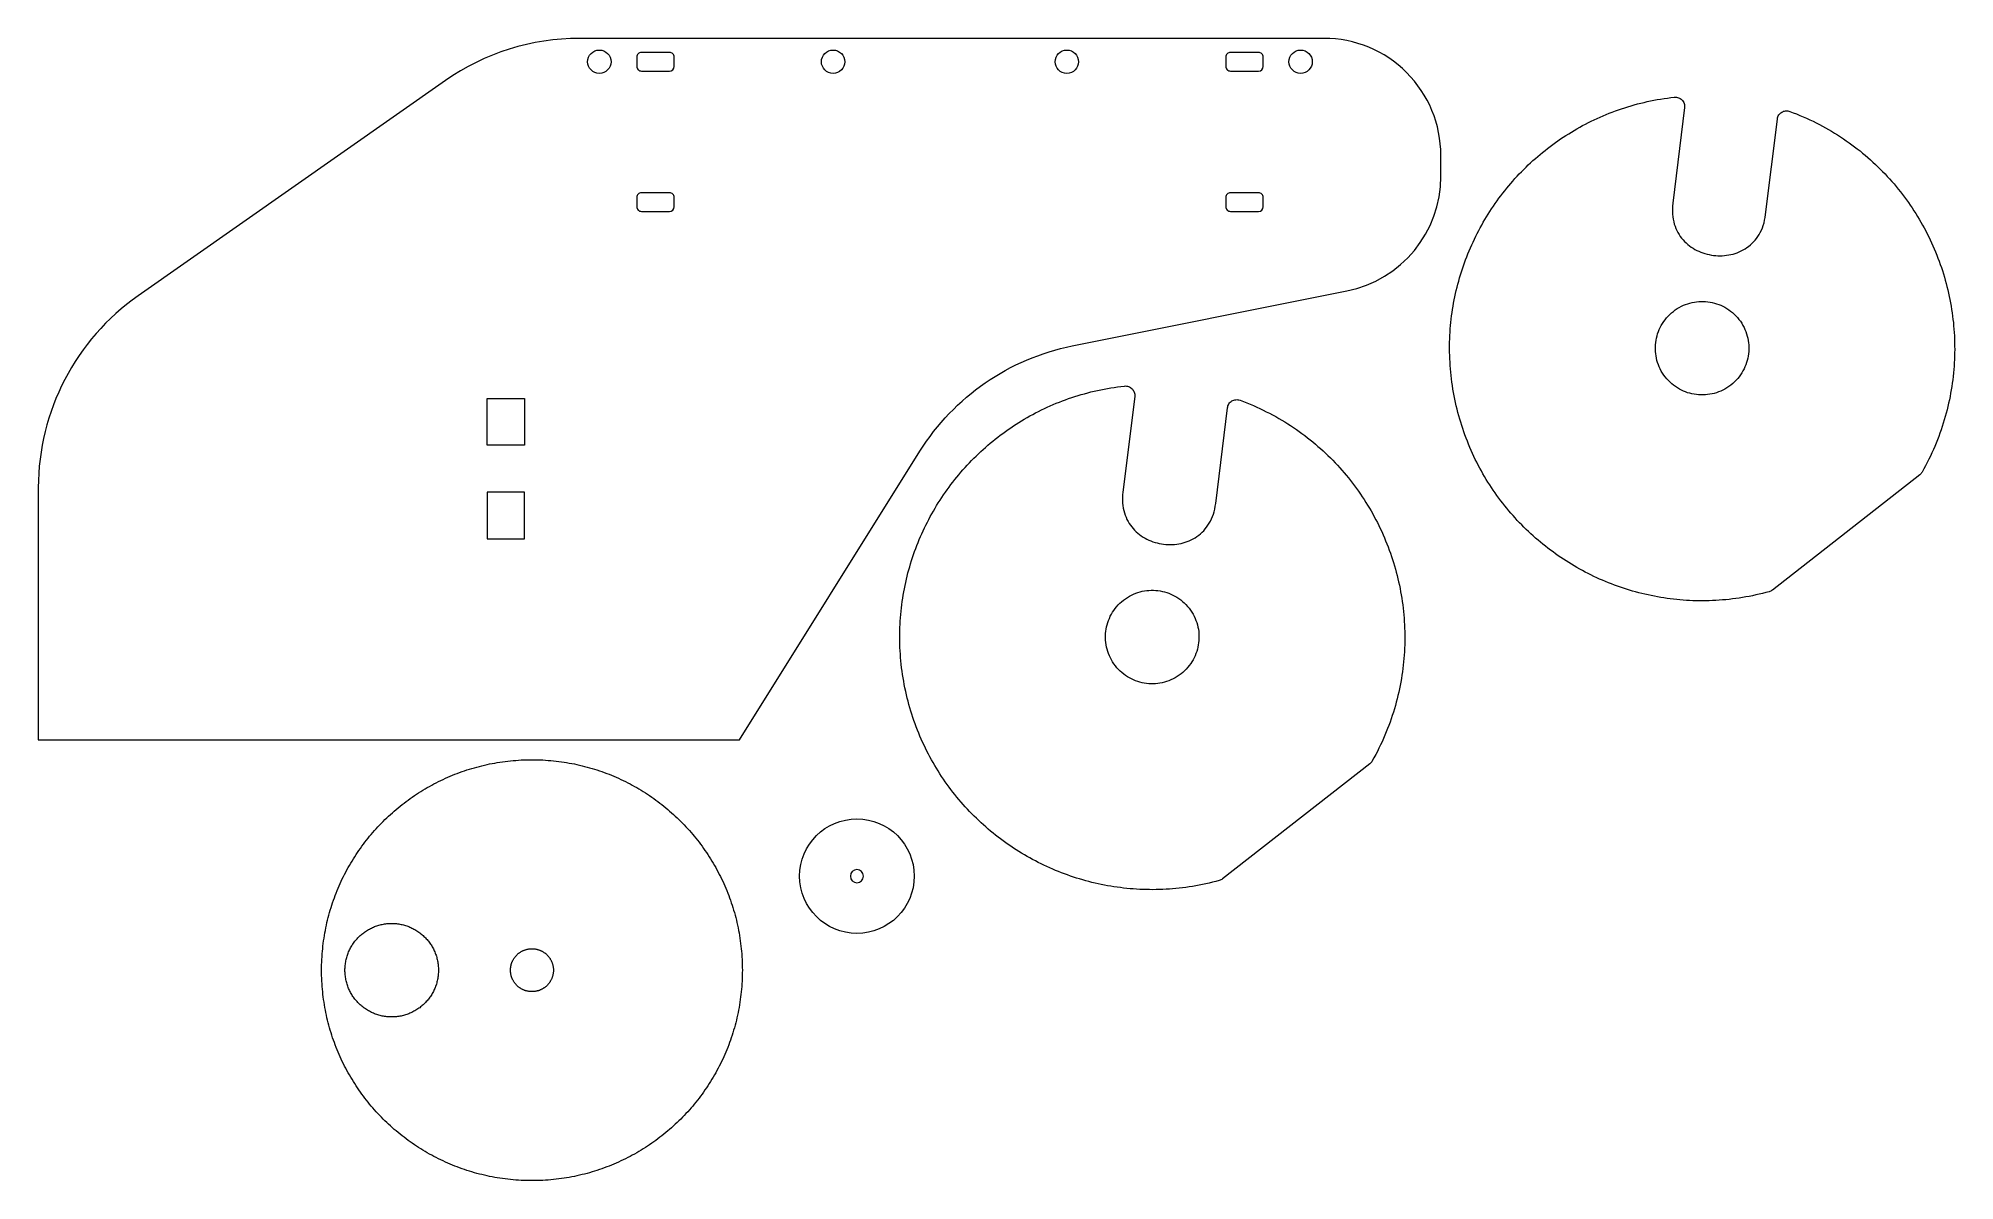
# Model space of a CAD drawing. Header units: millimetres. Extents: x -219 to 191, y -102 to 142.
import ezdxf

# ---------------------------------------------------------------- set-up
doc = ezdxf.new("R2010")
doc.units = ezdxf.units.MM
doc.header["$MEASUREMENT"] = 0
doc.layers.add('Camada 1', color=7, linetype='Continuous')

msp = doc.modelspace()

# ---------------------------------------------------------------- linework, layer by layer
at = {"layer": 'Camada 1', "color": 1, "lineweight": 9}
for points, knots in [([(-218.6174, -7.5542), (-218.6174, -7.5542), (-218.6174, 46.413), (-218.6174, 46.413), (-218.6174, 46.413), (-218.6174, 62.7287), (-210.6568, 78.0181), (-197.2905, 87.3746), (-197.2905, 87.3746), (-197.2905, 87.3746), (-131.5294, 133.4074), (-131.5294, 133.4074), (-131.5294, 133.4074), (-123.1252, 139.2903), (-113.1148, 142.4458), (-102.8562, 142.4458), (-102.8562, 142.4458), (-102.8562, 142.4458), (56.3826, 142.4458), (56.3826, 142.4458), (56.3826, 142.4458), (63.0131, 142.4458), (69.3719, 139.8118), (74.0603, 135.1234), (74.0603, 135.1234), (78.7487, 130.435), (81.3826, 124.0762), (81.3826, 117.4458), (81.3826, 117.4458), (81.3826, 117.4458), (81.3826, 112.9409), (81.3826, 112.9409), (81.3826, 112.9409), (81.3826, 101.0238), (72.9712, 90.7635), (61.2856, 88.4263), (61.2856, 88.4263), (61.2856, 88.4263), (2.5409, 76.6774), (2.5409, 76.6774), (2.5409, 76.6774), (-10.9627, 73.9767), (-22.7546, 65.8261), (-30.0533, 54.1483), (-30.0533, 54.1483), (-30.0533, 54.1483), (-68.6174, -7.5542), (-68.6174, -7.5542), (-68.6174, -7.5542), (-68.6174, -7.5542), (-218.6174, -7.5542), (-218.6174, -7.5542)], [0, 0, 0, 0, 0.07142857, 0.07142857, 0.07142857, 0.07142857, 0.14285714, 0.14285714, 0.14285714, 0.14285714, 0.21428571, 0.21428571, 0.21428571, 0.21428571, 0.28571429, 0.28571429, 0.28571429, 0.28571429, 0.35714286, 0.35714286, 0.35714286, 0.35714286, 0.42857143, 0.42857143, 0.42857143, 0.42857143, 0.5, 0.5, 0.5, 0.5, 0.57142857, 0.57142857, 0.57142857, 0.57142857, 0.64285714, 0.64285714, 0.64285714, 0.64285714, 0.71428571, 0.71428571, 0.71428571, 0.71428571, 0.78571429, 0.78571429, 0.78571429, 0.78571429, 0.85714286, 0.85714286, 0.85714286, 0.85714286, 1, 1, 1, 1]), ([(-98.6174, 134.9458), (-99.9981, 134.9458), (-101.1173, 136.065), (-101.1174, 137.4458), (-101.1174, 137.4458), (-101.1174, 138.8265), (-99.9981, 139.9458), (-98.6174, 139.9458), (-98.6174, 139.9458), (-97.2366, 139.9458), (-96.1174, 138.8265), (-96.1174, 137.4458), (-96.1174, 137.4458), (-96.1173, 136.0651), (-97.2366, 134.9458), (-98.6173, 134.9458)], [0, 0, 0, 0, 0.2, 0.2, 0.2, 0.2, 0.4, 0.4, 0.4, 0.4, 0.6, 0.6, 0.6, 0.6, 1, 1, 1, 1]), ([(-83.6173, 135.4458), (-83.6173, 135.4458), (-89.6174, 135.4458), (-89.6174, 135.4458), (-89.6174, 135.4458), (-89.8826, 135.4458), (-90.1369, 135.5511), (-90.3245, 135.7387), (-90.3245, 135.7387), (-90.512, 135.9262), (-90.6174, 136.1805), (-90.6174, 136.4458), (-90.6174, 136.4458), (-90.6174, 136.4458), (-90.6174, 138.4458), (-90.6174, 138.4458), (-90.6174, 138.4458), (-90.6174, 138.711), (-90.512, 138.9653), (-90.3245, 139.1529), (-90.3245, 139.1529), (-90.1369, 139.3404), (-89.8826, 139.4458), (-89.6174, 139.4458), (-89.6174, 139.4458), (-89.6174, 139.4458), (-83.6174, 139.4458), (-83.6174, 139.4458), (-83.6174, 139.4458), (-83.3521, 139.4458), (-83.0978, 139.3404), (-82.9102, 139.1529), (-82.9102, 139.1529), (-82.7227, 138.9653), (-82.6174, 138.711), (-82.6174, 138.4458), (-82.6174, 138.4458), (-82.6174, 138.4458), (-82.6174, 136.4458), (-82.6174, 136.4458), (-82.6174, 136.4458), (-82.6174, 135.8935), (-83.0651, 135.4458), (-83.6173, 135.4458)], [0, 0, 0, 0, 0.08333333, 0.08333333, 0.08333333, 0.08333333, 0.16666667, 0.16666667, 0.16666667, 0.16666667, 0.25, 0.25, 0.25, 0.25, 0.33333333, 0.33333333, 0.33333333, 0.33333333, 0.41666667, 0.41666667, 0.41666667, 0.41666667, 0.5, 0.5, 0.5, 0.5, 0.58333333, 0.58333333, 0.58333333, 0.58333333, 0.66666667, 0.66666667, 0.66666667, 0.66666667, 0.75, 0.75, 0.75, 0.75, 0.83333333, 0.83333333, 0.83333333, 0.83333333, 1, 1, 1, 1]), ([(-48.6174, 134.9458), (-49.9981, 134.9458), (-51.1173, 136.065), (-51.1174, 137.4458), (-51.1174, 137.4458), (-51.1174, 138.8265), (-49.9981, 139.9458), (-48.6174, 139.9458), (-48.6174, 139.9458), (-47.2366, 139.9458), (-46.1174, 138.8265), (-46.1174, 137.4458), (-46.1174, 137.4458), (-46.1173, 136.0651), (-47.2366, 134.9458), (-48.6173, 134.9458)], [0, 0, 0, 0, 0.2, 0.2, 0.2, 0.2, 0.4, 0.4, 0.4, 0.4, 0.6, 0.6, 0.6, 0.6, 1, 1, 1, 1]), ([(1.3826, 134.9458), (0.0019, 134.9458), (-1.1173, 136.065), (-1.1174, 137.4458), (-1.1174, 137.4458), (-1.1174, 138.8265), (0.0019, 139.9458), (1.3826, 139.9458), (1.3826, 139.9458), (2.7634, 139.9458), (3.8826, 138.8265), (3.8826, 137.4458), (3.8826, 137.4458), (3.8827, 136.0651), (2.7634, 134.9458), (1.3827, 134.9458)], [0, 0, 0, 0, 0.2, 0.2, 0.2, 0.2, 0.4, 0.4, 0.4, 0.4, 0.6, 0.6, 0.6, 0.6, 1, 1, 1, 1]), ([(42.3827, 135.4458), (42.3827, 135.4458), (36.3826, 135.4458), (36.3826, 135.4458), (36.3826, 135.4458), (36.1174, 135.4458), (35.8631, 135.5511), (35.6755, 135.7387), (35.6755, 135.7387), (35.488, 135.9262), (35.3826, 136.1805), (35.3826, 136.4458), (35.3826, 136.4458), (35.3826, 136.4458), (35.3826, 138.4458), (35.3826, 138.4458), (35.3826, 138.4458), (35.3826, 138.711), (35.488, 138.9653), (35.6755, 139.1529), (35.6755, 139.1529), (35.8631, 139.3404), (36.1174, 139.4458), (36.3826, 139.4458), (36.3826, 139.4458), (36.3826, 139.4458), (42.3826, 139.4458), (42.3826, 139.4458), (42.3826, 139.4458), (42.6479, 139.4458), (42.9022, 139.3404), (43.0898, 139.1529), (43.0898, 139.1529), (43.2773, 138.9653), (43.3826, 138.711), (43.3826, 138.4458), (43.3826, 138.4458), (43.3826, 138.4458), (43.3826, 136.4458), (43.3826, 136.4458), (43.3826, 136.4458), (43.3826, 135.8935), (42.9349, 135.4458), (42.3827, 135.4458)], [0, 0, 0, 0, 0.08333333, 0.08333333, 0.08333333, 0.08333333, 0.16666667, 0.16666667, 0.16666667, 0.16666667, 0.25, 0.25, 0.25, 0.25, 0.33333333, 0.33333333, 0.33333333, 0.33333333, 0.41666667, 0.41666667, 0.41666667, 0.41666667, 0.5, 0.5, 0.5, 0.5, 0.58333333, 0.58333333, 0.58333333, 0.58333333, 0.66666667, 0.66666667, 0.66666667, 0.66666667, 0.75, 0.75, 0.75, 0.75, 0.83333333, 0.83333333, 0.83333333, 0.83333333, 1, 1, 1, 1]), ([(51.3826, 134.9458), (50.0019, 134.9458), (48.8827, 136.065), (48.8826, 137.4458), (48.8826, 137.4458), (48.8826, 138.8265), (50.0019, 139.9458), (51.3826, 139.9458), (51.3826, 139.9458), (52.7634, 139.9458), (53.8826, 138.8265), (53.8826, 137.4458), (53.8826, 137.4458), (53.8827, 136.0651), (52.7634, 134.9458), (51.3827, 134.9458)], [0, 0, 0, 0, 0.2, 0.2, 0.2, 0.2, 0.4, 0.4, 0.4, 0.4, 0.6, 0.6, 0.6, 0.6, 1, 1, 1, 1]), ([(151.5836, 24.131), (151.5836, 24.131), (151.7713, 24.1927), (151.7713, 24.1927), (151.7713, 24.1927), (151.7713, 24.1927), (151.9515, 24.2725), (151.9515, 24.2725), (151.9515, 24.2725), (151.9515, 24.2725), (152.123, 24.3696), (152.123, 24.3696), (152.123, 24.3696), (152.123, 24.3696), (152.2845, 24.4833), (152.2845, 24.4833), (152.2845, 24.4833), (152.2845, 24.4833), (183.805, 49.1098), (183.805, 49.1098), (183.805, 49.1098), (183.805, 49.1098), (183.9544, 49.239), (183.9544, 49.239), (183.9544, 49.239), (183.9544, 49.239), (184.0901, 49.3819), (184.0901, 49.3819), (184.0901, 49.3819), (184.0901, 49.3819), (184.2111, 49.5375), (184.2111, 49.5375), (184.2111, 49.5375), (184.2111, 49.5375), (184.3164, 49.7046), (184.3164, 49.7046), (184.3164, 49.7046), (184.3164, 49.7046), (184.6928, 50.3842), (184.6928, 50.3842), (184.6928, 50.3842), (184.6928, 50.3842), (185.0583, 51.0665), (185.0583, 51.0665), (185.0583, 51.0665), (185.0583, 51.0665), (185.413, 51.7515), (185.413, 51.7515), (185.413, 51.7515), (185.413, 51.7515), (185.757, 52.4389), (185.757, 52.4389), (185.757, 52.4389), (185.757, 52.4389), (186.0902, 53.1289), (186.0902, 53.1289), (186.0902, 53.1289), (186.0902, 53.1289), (186.4126, 53.8212), (186.4126, 53.8212), (186.4126, 53.8212), (186.4126, 53.8212), (186.7244, 54.5157), (186.7244, 54.5157), (186.7244, 54.5157), (186.7244, 54.5157), (187.0256, 55.2124), (187.0256, 55.2124), (187.0256, 55.2124), (187.0256, 55.2124), (187.3161, 55.9112), (187.3161, 55.9112), (187.3161, 55.9112), (187.3161, 55.9112), (187.5961, 56.612), (187.5961, 56.612), (187.5961, 56.612), (187.5961, 56.612), (187.8655, 57.3146), (187.8655, 57.3146), (187.8655, 57.3146), (187.8655, 57.3146), (188.1244, 58.0191), (188.1244, 58.0191), (188.1244, 58.0191), (188.1244, 58.0191), (188.3728, 58.7252), (188.3728, 58.7252), (188.3728, 58.7252), (188.3728, 58.7252), (188.6108, 59.433), (188.6108, 59.433), (188.6108, 59.433), (188.6108, 59.433), (188.8384, 60.1422), (188.8384, 60.1422), (188.8384, 60.1422), (188.8384, 60.1422), (189.0556, 60.8529), (189.0556, 60.8529), (189.0556, 60.8529), (189.0556, 60.8529), (189.2625, 61.5649), (189.2625, 61.5649), (189.2625, 61.5649), (189.2625, 61.5649), (189.459, 62.2781), (189.459, 62.2781), (189.459, 62.2781), (189.459, 62.2781), (189.6453, 62.9924), (189.6453, 62.9924), (189.6453, 62.9924), (189.6453, 62.9924), (189.8214, 63.7078), (189.8214, 63.7078), (189.8214, 63.7078), (189.8214, 63.7078), (189.9873, 64.4241), (189.9873, 64.4241), (189.9873, 64.4241), (189.9873, 64.4241), (190.143, 65.1413), (190.143, 65.1413), (190.143, 65.1413), (190.143, 65.1413), (190.2886, 65.8593), (190.2886, 65.8593), (190.2886, 65.8593), (190.2886, 65.8593), (190.424, 66.5779), (190.424, 66.5779), (190.424, 66.5779), (190.424, 66.5779), (190.5495, 67.297), (190.5495, 67.297), (190.5495, 67.297), (190.5495, 67.297), (190.6649, 68.0167), (190.6649, 68.0167), (190.6649, 68.0167), (190.6649, 68.0167), (190.7703, 68.7367), (190.7703, 68.7367), (190.7703, 68.7367), (190.7703, 68.7367), (190.8657, 69.457), (190.8657, 69.457), (190.8657, 69.457), (190.8657, 69.457), (190.9512, 70.1776), (190.9512, 70.1776), (190.9512, 70.1776), (190.9512, 70.1776), (191.0269, 70.8982), (191.0269, 70.8982), (191.0269, 70.8982), (191.0269, 70.8982), (191.0926, 71.6188), (191.0926, 71.6188), (191.0926, 71.6188), (191.0926, 71.6188), (191.1486, 72.3394), (191.1486, 72.3394), (191.1486, 72.3394), (191.1486, 72.3394), (191.1948, 73.0597), (191.1948, 73.0597), (191.1948, 73.0597), (191.1948, 73.0597), (191.2312, 73.7798), (191.2312, 73.7798), (191.2312, 73.7798), (191.2312, 73.7798), (191.2579, 74.4995), (191.2579, 74.4995), (191.2579, 74.4995), (191.2579, 74.4995), (191.2749, 75.2188), (191.2749, 75.2188), (191.2749, 75.2188), (191.2749, 75.2188), (191.2823, 75.9375), (191.2823, 75.9375), (191.2823, 75.9375), (191.2823, 75.9375), (191.2801, 76.6555), (191.2801, 76.6555), (191.2801, 76.6555), (191.2801, 76.6555), (191.2682, 77.3728), (191.2682, 77.3728), (191.2682, 77.3728), (191.2682, 77.3728), (191.2469, 78.0893), (191.2469, 78.0893), (191.2469, 78.0893), (191.2469, 78.0893), (191.216, 78.8048), (191.216, 78.8048), (191.216, 78.8048), (191.216, 78.8048), (191.1756, 79.5193), (191.1756, 79.5193), (191.1756, 79.5193), (191.1756, 79.5193), (191.1259, 80.2327), (191.1259, 80.2327), (191.1259, 80.2327), (191.1259, 80.2327), (191.0667, 80.9449), (191.0667, 80.9449), (191.0667, 80.9449), (191.0667, 80.9449), (190.9981, 81.6557), (190.9981, 81.6557), (190.9981, 81.6557), (190.9981, 81.6557), (190.9202, 82.3652), (190.9202, 82.3652), (190.9202, 82.3652), (190.9202, 82.3652), (190.833, 83.0732), (190.833, 83.0732), (190.833, 83.0732), (190.833, 83.0732), (190.7365, 83.7796), (190.7365, 83.7796), (190.7365, 83.7796), (190.7365, 83.7796), (190.6308, 84.4843), (190.6308, 84.4843), (190.6308, 84.4843), (190.6308, 84.4843), (190.5158, 85.1872), (190.5158, 85.1872), (190.5158, 85.1872), (190.5158, 85.1872), (190.3918, 85.8882), (190.3918, 85.8882), (190.3918, 85.8882), (190.3918, 85.8882), (190.2585, 86.5873), (190.2585, 86.5873), (190.2585, 86.5873), (190.2585, 86.5873), (190.1162, 87.2844), (190.1162, 87.2844), (190.1162, 87.2844), (190.1162, 87.2844), (189.9648, 87.9792), (189.9648, 87.9792), (189.9648, 87.9792), (189.9648, 87.9792), (189.8044, 88.6719), (189.8044, 88.6719), (189.8044, 88.6719), (189.8044, 88.6719), (189.635, 89.3622), (189.635, 89.3622), (189.635, 89.3622), (189.635, 89.3622), (189.4567, 90.05), (189.4567, 90.05), (189.4567, 90.05), (189.4567, 90.05), (189.2694, 90.7354), (189.2694, 90.7354), (189.2694, 90.7354), (189.2694, 90.7354), (189.0732, 91.4181), (189.0732, 91.4181), (189.0732, 91.4181), (189.0732, 91.4181), (188.8682, 92.0981), (188.8682, 92.0981), (188.8682, 92.0981), (188.8682, 92.0981), (188.6543, 92.7753), (188.6543, 92.7753), (188.6543, 92.7753), (188.6543, 92.7753), (188.4317, 93.4495), (188.4317, 93.4495), (188.4317, 93.4495), (188.4317, 93.4495), (188.2003, 94.1208), (188.2003, 94.1208), (188.2003, 94.1208), (188.2003, 94.1208), (187.9602, 94.789), (187.9602, 94.789), (187.9602, 94.789), (187.9602, 94.789), (187.7114, 95.454), (187.7114, 95.454), (187.7114, 95.454), (187.7114, 95.454), (187.454, 96.1158), (187.454, 96.1158), (187.454, 96.1158), (187.454, 96.1158), (187.1879, 96.7741), (187.1879, 96.7741), (187.1879, 96.7741), (187.1879, 96.7741), (186.9133, 97.429), (186.9133, 97.429), (186.9133, 97.429), (186.9133, 97.429), (186.6301, 98.0804), (186.6301, 98.0804), (186.6301, 98.0804), (186.6301, 98.0804), (186.3384, 98.728), (186.3384, 98.728), (186.3384, 98.728), (186.3384, 98.728), (186.0382, 99.372), (186.0382, 99.372), (186.0382, 99.372), (186.0382, 99.372), (185.7296, 100.0121), (185.7296, 100.0121), (185.7296, 100.0121), (185.7296, 100.0121), (185.4125, 100.6482), (185.4125, 100.6482), (185.4125, 100.6482), (185.4125, 100.6482), (185.0871, 101.2803), (185.0871, 101.2803), (185.0871, 101.2803), (185.0871, 101.2803), (184.7534, 101.9083), (184.7534, 101.9083), (184.7534, 101.9083), (184.7534, 101.9083), (184.4113, 102.5321), (184.4113, 102.5321), (184.4113, 102.5321), (184.4113, 102.5321), (184.061, 103.1516), (184.061, 103.1516), (184.061, 103.1516), (184.061, 103.1516), (183.7025, 103.7667), (183.7025, 103.7667), (183.7025, 103.7667), (183.7025, 103.7667), (183.3357, 104.3772), (183.3357, 104.3772), (183.3357, 104.3772), (183.3357, 104.3772), (182.9608, 104.9832), (182.9608, 104.9832), (182.9608, 104.9832), (182.9608, 104.9832), (182.5777, 105.5845), (182.5777, 105.5845), (182.5777, 105.5845), (182.5777, 105.5845), (182.1866, 106.181), (182.1866, 106.181), (182.1866, 106.181), (182.1866, 106.181), (181.7873, 106.7727), (181.7873, 106.7727), (181.7873, 106.7727), (181.7873, 106.7727), (181.3801, 107.3593), (181.3801, 107.3593), (181.3801, 107.3593), (181.3801, 107.3593), (180.9648, 107.9409), (180.9648, 107.9409), (180.9648, 107.9409), (180.9648, 107.9409), (180.5416, 108.5174), (180.5416, 108.5174), (180.5416, 108.5174), (180.5416, 108.5174), (180.1105, 109.0886), (180.1105, 109.0886), (180.1105, 109.0886), (180.1105, 109.0886), (179.6714, 109.6544), (179.6714, 109.6544), (179.6714, 109.6544), (179.6714, 109.6544), (179.2246, 110.2149), (179.2246, 110.2149), (179.2246, 110.2149), (179.2246, 110.2149), (178.7698, 110.7697), (178.7698, 110.7697), (178.7698, 110.7697), (178.7698, 110.7697), (178.3073, 111.319), (178.3073, 111.319), (178.3073, 111.319), (178.3073, 111.319), (177.8371, 111.8625), (177.8371, 111.8625), (177.8371, 111.8625), (177.8371, 111.8625), (177.3591, 112.4003), (177.3591, 112.4003), (177.3591, 112.4003), (177.3591, 112.4003), (176.8734, 112.9321), (176.8734, 112.9321), (176.8734, 112.9321), (176.8734, 112.9321), (176.3801, 113.4579), (176.3801, 113.4579), (176.3801, 113.4579), (176.3801, 113.4579), (175.8792, 113.9777), (175.8792, 113.9777), (175.8792, 113.9777), (175.8792, 113.9777), (175.3707, 114.4912), (175.3707, 114.4912), (175.3707, 114.4912), (175.3707, 114.4912), (174.8546, 114.9984), (174.8546, 114.9984), (174.8546, 114.9984), (174.8546, 114.9984), (174.3311, 115.4993), (174.3311, 115.4993), (174.3311, 115.4993), (174.3311, 115.4993), (173.8, 115.9937), (173.8, 115.9937), (173.8, 115.9937), (173.8, 115.9937), (173.2615, 116.4816), (173.2615, 116.4816), (173.2615, 116.4816), (173.2615, 116.4816), (172.7156, 116.9628), (172.7156, 116.9628), (172.7156, 116.9628), (172.7156, 116.9628), (172.1623, 117.4372), (172.1623, 117.4372), (172.1623, 117.4372), (172.1623, 117.4372), (171.6017, 117.9048), (171.6017, 117.9048), (171.6017, 117.9048), (171.6017, 117.9048), (171.0337, 118.3655), (171.0337, 118.3655), (171.0337, 118.3655), (171.0337, 118.3655), (170.4585, 118.8191), (170.4585, 118.8191), (170.4585, 118.8191), (170.4585, 118.8191), (169.8761, 119.2656), (169.8761, 119.2656), (169.8761, 119.2656), (169.8761, 119.2656), (169.2864, 119.7048), (169.2864, 119.7048), (169.2864, 119.7048), (169.2864, 119.7048), (168.6896, 120.1368), (168.6896, 120.1368), (168.6896, 120.1368), (168.6896, 120.1368), (168.0857, 120.5613), (168.0857, 120.5613), (168.0857, 120.5613), (168.0857, 120.5613), (167.4746, 120.9784), (167.4746, 120.9784), (167.4746, 120.9784), (167.4746, 120.9784), (166.8565, 121.3878), (166.8565, 121.3878), (166.8565, 121.3878), (166.8565, 121.3878), (166.2313, 121.7896), (166.2313, 121.7896), (166.2313, 121.7896), (166.2313, 121.7896), (165.5992, 122.1836), (165.5992, 122.1836), (165.5992, 122.1836), (165.5992, 122.1836), (164.9601, 122.5696), (164.9601, 122.5696), (164.9601, 122.5696), (164.9601, 122.5696), (164.314, 122.9478), (164.314, 122.9478), (164.314, 122.9478), (164.314, 122.9478), (163.6611, 123.3178), (163.6611, 123.3178), (163.6611, 123.3178), (163.6611, 123.3178), (163.0013, 123.6797), (163.0013, 123.6797), (163.0013, 123.6797), (163.0013, 123.6797), (162.3347, 124.0334), (162.3347, 124.0334), (162.3347, 124.0334), (162.3347, 124.0334), (161.6613, 124.3787), (161.6613, 124.3787), (161.6613, 124.3787), (161.6613, 124.3787), (160.9811, 124.7155), (160.9811, 124.7155), (160.9811, 124.7155), (160.9811, 124.7155), (160.2942, 125.0438), (160.2942, 125.0438), (160.2942, 125.0438), (160.2942, 125.0438), (159.6006, 125.3635), (159.6006, 125.3635), (159.6006, 125.3635), (159.6006, 125.3635), (158.9004, 125.6745), (158.9004, 125.6745), (158.9004, 125.6745), (158.9004, 125.6745), (158.1936, 125.9766), (158.1936, 125.9766), (158.1936, 125.9766), (158.1936, 125.9766), (157.4801, 126.2699), (157.4801, 126.2699), (157.4801, 126.2699), (157.4801, 126.2699), (156.7601, 126.5541), (156.7601, 126.5541), (156.7601, 126.5541), (156.7601, 126.5541), (156.0336, 126.8292), (156.0336, 126.8292), (156.0336, 126.8292), (156.0336, 126.8292), (155.8058, 126.899), (155.8058, 126.899), (155.8058, 126.899), (155.8058, 126.899), (155.5773, 126.9406), (155.5773, 126.9406), (155.5773, 126.9406), (155.5773, 126.9406), (155.3502, 126.9552), (155.3502, 126.9552), (155.3502, 126.9552), (155.3502, 126.9552), (155.1262, 126.9439), (155.1262, 126.9439), (155.1262, 126.9439), (155.1262, 126.9439), (154.9072, 126.9079), (154.9072, 126.9079), (154.9072, 126.9079), (154.9072, 126.9079), (154.695, 126.8482), (154.695, 126.8482), (154.695, 126.8482), (154.695, 126.8482), (154.4915, 126.766), (154.4915, 126.766), (154.4915, 126.766), (154.4915, 126.766), (154.2985, 126.6624), (154.2985, 126.6624), (154.2985, 126.6624), (154.2985, 126.6624), (154.1178, 126.5385), (154.1178, 126.5385), (154.1178, 126.5385), (154.1178, 126.5385), (153.9513, 126.3955), (153.9513, 126.3955), (153.9513, 126.3955), (153.9513, 126.3955), (153.8008, 126.2344), (153.8008, 126.2344), (153.8008, 126.2344), (153.8008, 126.2344), (153.6682, 126.0564), (153.6682, 126.0564), (153.6682, 126.0564), (153.6682, 126.0564), (153.5553, 125.8626), (153.5553, 125.8626), (153.5553, 125.8626), (153.5553, 125.8626), (153.464, 125.6542), (153.464, 125.6542), (153.464, 125.6542), (153.464, 125.6542), (153.396, 125.4322), (153.396, 125.4322), (153.396, 125.4322), (153.396, 125.4322), (153.3533, 125.1977), (153.3533, 125.1977), (153.3533, 125.1977), (153.3533, 125.1977), (150.8432, 104.7548), (150.8432, 104.7548), (150.8432, 104.7548), (150.8432, 104.7548), (150.7538, 104.1459), (150.7538, 104.1459), (150.7538, 104.1459), (150.7538, 104.1459), (150.6387, 103.5599), (150.6387, 103.5599), (150.6387, 103.5599), (150.6387, 103.5599), (150.4987, 102.9966), (150.4987, 102.9966), (150.4987, 102.9966), (150.4987, 102.9966), (150.3346, 102.4559), (150.3346, 102.4559), (150.3346, 102.4559), (150.3346, 102.4559), (150.1476, 101.9377), (150.1476, 101.9377), (150.1476, 101.9377), (150.1476, 101.9377), (149.9383, 101.4419), (149.9383, 101.4419), (149.9383, 101.4419), (149.9383, 101.4419), (149.7079, 100.9685), (149.7079, 100.9685), (149.7079, 100.9685), (149.7079, 100.9685), (149.4571, 100.5171), (149.4571, 100.5171), (149.4571, 100.5171), (149.4571, 100.5171), (149.1868, 100.0879), (149.1868, 100.0879), (149.1868, 100.0879), (149.1868, 100.0879), (148.8981, 99.6806), (148.8981, 99.6806), (148.8981, 99.6806), (148.8981, 99.6806), (148.5917, 99.2951), (148.5917, 99.2951), (148.5917, 99.2951), (148.5917, 99.2951), (148.2686, 98.9314), (148.2686, 98.9314), (148.2686, 98.9314), (148.2686, 98.9314), (147.9298, 98.5893), (147.9298, 98.5893), (147.9298, 98.5893), (147.9298, 98.5893), (147.576, 98.2687), (147.576, 98.2687), (147.576, 98.2687), (147.576, 98.2687), (147.2083, 97.9695), (147.2083, 97.9695), (147.2083, 97.9695), (147.2083, 97.9695), (146.8275, 97.6915), (146.8275, 97.6915), (146.8275, 97.6915), (146.8275, 97.6915), (146.4345, 97.4348), (146.4345, 97.4348), (146.4345, 97.4348), (146.4345, 97.4348), (146.0303, 97.1991), (146.0303, 97.1991), (146.0303, 97.1991), (146.0303, 97.1991), (145.6158, 96.9843), (145.6158, 96.9843), (145.6158, 96.9843), (145.6158, 96.9843), (145.1918, 96.7904), (145.1918, 96.7904), (145.1918, 96.7904), (145.1918, 96.7904), (144.7593, 96.6172), (144.7593, 96.6172), (144.7593, 96.6172), (144.7593, 96.6172), (144.3192, 96.4646), (144.3192, 96.4646), (144.3192, 96.4646), (144.3192, 96.4646), (143.8724, 96.3326), (143.8724, 96.3326), (143.8724, 96.3326), (143.8724, 96.3326), (143.4197, 96.2209), (143.4197, 96.2209), (143.4197, 96.2209), (143.4197, 96.2209), (142.9622, 96.1295), (142.9622, 96.1295), (142.9622, 96.1295), (142.9622, 96.1295), (142.5007, 96.0582), (142.5007, 96.0582), (142.5007, 96.0582), (142.5007, 96.0582), (142.0362, 96.007), (142.0362, 96.007), (142.0362, 96.007), (142.0362, 96.007), (141.5694, 95.9758), (141.5694, 95.9758), (141.5694, 95.9758), (141.5694, 95.9758), (141.1014, 95.9644), (141.1014, 95.9644), (141.1014, 95.9644), (141.1014, 95.9644), (140.6331, 95.9727), (140.6331, 95.9727), (140.6331, 95.9727), (140.6331, 95.9727), (140.1654, 96.0006), (140.1654, 96.0006), (140.1654, 96.0006), (140.1654, 96.0006), (139.6991, 96.048), (139.6991, 96.048), (139.6991, 96.048), (139.6991, 96.048), (139.2351, 96.1148), (139.2351, 96.1148), (139.2351, 96.1148), (139.2351, 96.1148), (138.7745, 96.2009), (138.7745, 96.2009), (138.7745, 96.2009), (138.7745, 96.2009), (138.3181, 96.3061), (138.3181, 96.3061), (138.3181, 96.3061), (138.3181, 96.3061), (137.8668, 96.4304), (137.8668, 96.4304), (137.8668, 96.4304), (137.8668, 96.4304), (137.4215, 96.5737), (137.4215, 96.5737), (137.4215, 96.5737), (137.4215, 96.5737), (136.9831, 96.7357), (136.9831, 96.7357), (136.9831, 96.7357), (136.9831, 96.7357), (136.5525, 96.9165), (136.5525, 96.9165), (136.5525, 96.9165), (136.5525, 96.9165), (136.1307, 97.1159), (136.1307, 97.1159), (136.1307, 97.1159), (136.1307, 97.1159), (135.7186, 97.3337), (135.7186, 97.3337), (135.7186, 97.3337), (135.7186, 97.3337), (135.317, 97.57), (135.317, 97.57), (135.317, 97.57), (135.317, 97.57), (134.9268, 97.8245), (134.9268, 97.8245), (134.9268, 97.8245), (134.9268, 97.8245), (134.5491, 98.0972), (134.5491, 98.0972), (134.5491, 98.0972), (134.5491, 98.0972), (134.1846, 98.3879), (134.1846, 98.3879), (134.1846, 98.3879), (134.1846, 98.3879), (133.8343, 98.6966), (133.8343, 98.6966), (133.8343, 98.6966), (133.8343, 98.6966), (133.4991, 99.0231), (133.4991, 99.0231), (133.4991, 99.0231), (133.4991, 99.0231), (133.18, 99.3672), (133.18, 99.3672), (133.18, 99.3672), (133.18, 99.3672), (132.8777, 99.729), (132.8777, 99.729), (132.8777, 99.729), (132.8777, 99.729), (132.5933, 100.1083), (132.5933, 100.1083), (132.5933, 100.1083), (132.5933, 100.1083), (132.3276, 100.505), (132.3276, 100.505), (132.3276, 100.505), (132.3276, 100.505), (132.0816, 100.9189), (132.0816, 100.9189), (132.0816, 100.9189), (132.0816, 100.9189), (131.8561, 101.35), (131.8561, 101.35), (131.8561, 101.35), (131.8561, 101.35), (131.6521, 101.7981), (131.6521, 101.7981), (131.6521, 101.7981), (131.6521, 101.7981), (131.4704, 102.2632), (131.4704, 102.2632), (131.4704, 102.2632), (131.4704, 102.2632), (131.3121, 102.7451), (131.3121, 102.7451), (131.3121, 102.7451), (131.3121, 102.7451), (131.1779, 103.2436), (131.1779, 103.2436), (131.1779, 103.2436), (131.1779, 103.2436), (131.0688, 103.7588), (131.0688, 103.7588), (131.0688, 103.7588), (131.0688, 103.7588), (130.9858, 104.2905), (130.9858, 104.2905), (130.9858, 104.2905), (130.9858, 104.2905), (130.9296, 104.8385), (130.9296, 104.8385), (130.9296, 104.8385), (130.9296, 104.8385), (130.9013, 105.4028), (130.9013, 105.4028), (130.9013, 105.4028), (130.9013, 105.4028), (130.9017, 105.9833), (130.9017, 105.9833), (130.9017, 105.9833), (130.9017, 105.9833), (130.9317, 106.5798), (130.9317, 106.5798), (130.9317, 106.5798), (130.9317, 106.5798), (130.9923, 107.1922), (130.9923, 107.1922), (130.9923, 107.1922), (130.9923, 107.1922), (133.5024, 127.6351), (133.5024, 127.6351), (133.5024, 127.6351), (133.5024, 127.6351), (133.5176, 127.8729), (133.5176, 127.8729), (133.5176, 127.8729), (133.5176, 127.8729), (133.5054, 128.1048), (133.5054, 128.1048), (133.5054, 128.1048), (133.5054, 128.1048), (133.4672, 128.3291), (133.4672, 128.3291), (133.4672, 128.3291), (133.4672, 128.3291), (133.4045, 128.5445), (133.4045, 128.5445), (133.4045, 128.5445), (133.4045, 128.5445), (133.3189, 128.7493), (133.3189, 128.7493), (133.3189, 128.7493), (133.3189, 128.7493), (133.2119, 128.942), (133.2119, 128.942), (133.2119, 128.942), (133.2119, 128.942), (133.0849, 129.121), (133.0849, 129.121), (133.0849, 129.121), (133.0849, 129.121), (132.9396, 129.2849), (132.9396, 129.2849), (132.9396, 129.2849), (132.9396, 129.2849), (132.7774, 129.4321), (132.7774, 129.4321), (132.7774, 129.4321), (132.7774, 129.4321), (132.5998, 129.5611), (132.5998, 129.5611), (132.5998, 129.5611), (132.5998, 129.5611), (132.4083, 129.6704), (132.4083, 129.6704), (132.4083, 129.6704), (132.4083, 129.6704), (132.2045, 129.7583), (132.2045, 129.7583), (132.2045, 129.7583), (132.2045, 129.7583), (131.9899, 129.8235), (131.9899, 129.8235), (131.9899, 129.8235), (131.9899, 129.8235), (131.766, 129.8642), (131.766, 129.8642), (131.766, 129.8642), (131.766, 129.8642), (131.5343, 129.8791), (131.5343, 129.8791), (131.5343, 129.8791), (131.5343, 129.8791), (131.2963, 129.8666), (131.2963, 129.8666), (131.2963, 129.8666), (131.2963, 129.8666), (130.5643, 129.7803), (130.5643, 129.7803), (130.5643, 129.7803), (130.5643, 129.7803), (129.8359, 129.6846), (129.8359, 129.6846), (129.8359, 129.6846), (129.8359, 129.6846), (129.1111, 129.5795), (129.1111, 129.5795), (129.1111, 129.5795), (129.1111, 129.5795), (128.3899, 129.4651), (128.3899, 129.4651), (128.3899, 129.4651), (128.3899, 129.4651), (127.6725, 129.3415), (127.6725, 129.3415), (127.6725, 129.3415), (127.6725, 129.3415), (126.9589, 129.2087), (126.9589, 129.2087), (126.9589, 129.2087), (126.9589, 129.2087), (126.2491, 129.0669), (126.2491, 129.0669), (126.2491, 129.0669), (126.2491, 129.0669), (125.5432, 128.916), (125.5432, 128.916), (125.5432, 128.916), (125.5432, 128.916), (124.8412, 128.7562), (124.8412, 128.7562), (124.8412, 128.7562), (124.8412, 128.7562), (124.1432, 128.5875), (124.1432, 128.5875), (124.1432, 128.5875), (124.1432, 128.5875), (123.4492, 128.4101), (123.4492, 128.4101), (123.4492, 128.4101), (123.4492, 128.4101), (122.7593, 128.2238), (122.7593, 128.2238), (122.7593, 128.2238), (122.7593, 128.2238), (122.0736, 128.029), (122.0736, 128.029), (122.0736, 128.029), (122.0736, 128.029), (121.392, 127.8255), (121.392, 127.8255), (121.392, 127.8255), (121.392, 127.8255), (120.7147, 127.6135), (120.7147, 127.6135), (120.7147, 127.6135), (120.7147, 127.6135), (120.0417, 127.393), (120.0417, 127.393), (120.0417, 127.393), (120.0417, 127.393), (119.373, 127.1642), (119.373, 127.1642), (119.373, 127.1642), (119.373, 127.1642), (118.7088, 126.9271), (118.7088, 126.9271), (118.7088, 126.9271), (118.7088, 126.9271), (118.0489, 126.6817), (118.0489, 126.6817), (118.0489, 126.6817), (118.0489, 126.6817), (117.3936, 126.4281), (117.3936, 126.4281), (117.3936, 126.4281), (117.3936, 126.4281), (116.7428, 126.1664), (116.7428, 126.1664), (116.7428, 126.1664), (116.7428, 126.1664), (116.0967, 125.8967), (116.0967, 125.8967), (116.0967, 125.8967), (116.0967, 125.8967), (115.4551, 125.6191), (115.4551, 125.6191), (115.4551, 125.6191), (115.4551, 125.6191), (114.8183, 125.3335), (114.8183, 125.3335), (114.8183, 125.3335), (114.8183, 125.3335), (114.1863, 125.0401), (114.1863, 125.0401), (114.1863, 125.0401), (114.1863, 125.0401), (113.559, 124.739), (113.559, 124.739), (113.559, 124.739), (113.559, 124.739), (112.9366, 124.4302), (112.9366, 124.4302), (112.9366, 124.4302), (112.9366, 124.4302), (112.3192, 124.1137), (112.3192, 124.1137), (112.3192, 124.1137), (112.3192, 124.1137), (111.7067, 123.7897), (111.7067, 123.7897), (111.7067, 123.7897), (111.7067, 123.7897), (111.0992, 123.4583), (111.0992, 123.4583), (111.0992, 123.4583), (111.0992, 123.4583), (110.4967, 123.1194), (110.4967, 123.1194), (110.4967, 123.1194), (110.4967, 123.1194), (109.8994, 122.7732), (109.8994, 122.7732), (109.8994, 122.7732), (109.8994, 122.7732), (109.3073, 122.4197), (109.3073, 122.4197), (109.3073, 122.4197), (109.3073, 122.4197), (108.7204, 122.0591), (108.7204, 122.0591), (108.7204, 122.0591), (108.7204, 122.0591), (108.1387, 121.6913), (108.1387, 121.6913), (108.1387, 121.6913), (108.1387, 121.6913), (107.5624, 121.3165), (107.5624, 121.3165), (107.5624, 121.3165), (107.5624, 121.3165), (106.9914, 120.9346), (106.9914, 120.9346), (106.9914, 120.9346), (106.9914, 120.9346), (106.4259, 120.5459), (106.4259, 120.5459), (106.4259, 120.5459), (106.4259, 120.5459), (105.8659, 120.1503), (105.8659, 120.1503), (105.8659, 120.1503), (105.8659, 120.1503), (105.3114, 119.7479), (105.3114, 119.7479), (105.3114, 119.7479), (105.3114, 119.7479), (104.7624, 119.3389), (104.7624, 119.3389), (104.7624, 119.3389), (104.7624, 119.3389), (104.2192, 118.9232), (104.2192, 118.9232), (104.2192, 118.9232), (104.2192, 118.9232), (103.6815, 118.5009), (103.6815, 118.5009), (103.6815, 118.5009), (103.6815, 118.5009), (103.1497, 118.0721), (103.1497, 118.0721), (103.1497, 118.0721), (103.1497, 118.0721), (102.6236, 117.6369), (102.6236, 117.6369), (102.6236, 117.6369), (102.6236, 117.6369), (102.1033, 117.1954), (102.1033, 117.1954), (102.1033, 117.1954), (102.1033, 117.1954), (101.589, 116.7476), (101.589, 116.7476), (101.589, 116.7476), (101.589, 116.7476), (101.0806, 116.2935), (101.0806, 116.2935), (101.0806, 116.2935), (101.0806, 116.2935), (100.5782, 115.8333), (100.5782, 115.8333), (100.5782, 115.8333), (100.5782, 115.8333), (100.0818, 115.367), (100.0818, 115.367), (100.0818, 115.367), (100.0818, 115.367), (99.5915, 114.8948), (99.5915, 114.8948), (99.5915, 114.8948), (99.5915, 114.8948), (99.1074, 114.4165), (99.1074, 114.4165), (99.1074, 114.4165), (99.1074, 114.4165), (98.6295, 113.9325), (98.6295, 113.9325), (98.6295, 113.9325), (98.6295, 113.9325), (98.1578, 113.4426), (98.1578, 113.4426), (98.1578, 113.4426), (98.1578, 113.4426), (97.6925, 112.947), (97.6925, 112.947), (97.6925, 112.947), (97.6925, 112.947), (97.2335, 112.4457), (97.2335, 112.4457), (97.2335, 112.4457), (97.2335, 112.4457), (96.7809, 111.9389), (96.7809, 111.9389), (96.7809, 111.9389), (96.7809, 111.9389), (96.3347, 111.4265), (96.3347, 111.4265), (96.3347, 111.4265), (96.3347, 111.4265), (95.8951, 110.9087), (95.8951, 110.9087), (95.8951, 110.9087), (95.8951, 110.9087), (95.462, 110.3855), (95.462, 110.3855), (95.462, 110.3855), (95.462, 110.3855), (95.0356, 109.857), (95.0356, 109.857), (95.0356, 109.857), (95.0356, 109.857), (94.6158, 109.3233), (94.6158, 109.3233), (94.6158, 109.3233), (94.6158, 109.3233), (94.2027, 108.7844), (94.2027, 108.7844), (94.2027, 108.7844), (94.2027, 108.7844), (93.7964, 108.2404), (93.7964, 108.2404), (93.7964, 108.2404), (93.7964, 108.2404), (93.3969, 107.6913), (93.3969, 107.6913), (93.3969, 107.6913), (93.3969, 107.6913), (93.0043, 107.1373), (93.0043, 107.1373), (93.0043, 107.1373), (93.0043, 107.1373), (92.6186, 106.5785), (92.6186, 106.5785), (92.6186, 106.5785), (92.6186, 106.5785), (92.2399, 106.0148), (92.2399, 106.0148), (92.2399, 106.0148), (92.2399, 106.0148), (91.8682, 105.4463), (91.8682, 105.4463), (91.8682, 105.4463), (91.8682, 105.4463), (91.5036, 104.8732), (91.5036, 104.8732), (91.5036, 104.8732), (91.5036, 104.8732), (91.1461, 104.2955), (91.1461, 104.2955), (91.1461, 104.2955), (91.1461, 104.2955), (90.7958, 103.7133), (90.7958, 103.7133), (90.7958, 103.7133), (90.7958, 103.7133), (90.4527, 103.1265), (90.4527, 103.1265), (90.4527, 103.1265), (90.4527, 103.1265), (90.1169, 102.5354), (90.1169, 102.5354), (90.1169, 102.5354), (90.1169, 102.5354), (89.7884, 101.9399), (89.7884, 101.9399), (89.7884, 101.9399), (89.7884, 101.9399), (89.4674, 101.3402), (89.4674, 101.3402), (89.4674, 101.3402), (89.4674, 101.3402), (89.1537, 100.7363), (89.1537, 100.7363), (89.1537, 100.7363), (89.1537, 100.7363), (88.8476, 100.1283), (88.8476, 100.1283), (88.8476, 100.1283), (88.8476, 100.1283), (88.549, 99.5162), (88.549, 99.5162), (88.549, 99.5162), (88.549, 99.5162), (88.258, 98.9002), (88.258, 98.9002), (88.258, 98.9002), (88.258, 98.9002), (87.9746, 98.2802), (87.9746, 98.2802), (87.9746, 98.2802), (87.9746, 98.2802), (87.6989, 97.6564), (87.6989, 97.6564), (87.6989, 97.6564), (87.6989, 97.6564), (87.431, 97.0289), (87.431, 97.0289), (87.431, 97.0289), (87.431, 97.0289), (87.1709, 96.3976), (87.1709, 96.3976), (87.1709, 96.3976), (87.1709, 96.3976), (86.9186, 95.7627), (86.9186, 95.7627), (86.9186, 95.7627), (86.9186, 95.7627), (86.6743, 95.1243), (86.6743, 95.1243), (86.6743, 95.1243), (86.6743, 95.1243), (86.4378, 94.4823), (86.4378, 94.4823), (86.4378, 94.4823), (86.4378, 94.4823), (86.2094, 93.837), (86.2094, 93.837), (86.2094, 93.837), (86.2094, 93.837), (85.9891, 93.1883), (85.9891, 93.1883), (85.9891, 93.1883), (85.9891, 93.1883), (85.7768, 92.5363), (85.7768, 92.5363), (85.7768, 92.5363), (85.7768, 92.5363), (85.5727, 91.8811), (85.5727, 91.8811), (85.5727, 91.8811), (85.5727, 91.8811), (85.3769, 91.2228), (85.3769, 91.2228), (85.3769, 91.2228), (85.3769, 91.2228), (85.1893, 90.5614), (85.1893, 90.5614), (85.1893, 90.5614), (85.1893, 90.5614), (85.01, 89.897), (85.01, 89.897), (85.01, 89.897), (85.01, 89.897), (84.839, 89.2296), (84.839, 89.2296), (84.839, 89.2296), (84.839, 89.2296), (84.6765, 88.5594), (84.6765, 88.5594), (84.6765, 88.5594), (84.6765, 88.5594), (84.5225, 87.8865), (84.5225, 87.8865), (84.5225, 87.8865), (84.5225, 87.8865), (84.3769, 87.2108), (84.3769, 87.2108), (84.3769, 87.2108), (84.3769, 87.2108), (84.24, 86.5324), (84.24, 86.5324), (84.24, 86.5324), (84.24, 86.5324), (84.1117, 85.8515), (84.1117, 85.8515), (84.1117, 85.8515), (84.1117, 85.8515), (83.992, 85.168), (83.992, 85.168), (83.992, 85.168), (83.992, 85.168), (83.8811, 84.4821), (83.8811, 84.4821), (83.8811, 84.4821), (83.8811, 84.4821), (83.7789, 83.7939), (83.7789, 83.7939), (83.7789, 83.7939), (83.7789, 83.7939), (83.6856, 83.1033), (83.6856, 83.1033), (83.6856, 83.1033), (83.6856, 83.1033), (83.6012, 82.4106), (83.6012, 82.4106), (83.6012, 82.4106), (83.6012, 82.4106), (83.5257, 81.7156), (83.5257, 81.7156), (83.5257, 81.7156), (83.5257, 81.7156), (83.4592, 81.0186), (83.4592, 81.0186), (83.4592, 81.0186), (83.4592, 81.0186), (83.4017, 80.3195), (83.4017, 80.3195), (83.4017, 80.3195), (83.4017, 80.3195), (83.3533, 79.6185), (83.3533, 79.6185), (83.3533, 79.6185), (83.3533, 79.6185), (83.314, 78.9156), (83.314, 78.9156), (83.314, 78.9156), (83.314, 78.9156), (83.284, 78.2109), (83.284, 78.2109), (83.284, 78.2109), (83.284, 78.2109), (83.2631, 77.5045), (83.2631, 77.5045), (83.2631, 77.5045), (83.2631, 77.5045), (83.2516, 76.7964), (83.2516, 76.7964), (83.2516, 76.7964), (83.2516, 76.7964), (83.2494, 76.0867), (83.2494, 76.0867), (83.2494, 76.0867), (83.2494, 76.0867), (83.2566, 75.3754), (83.2566, 75.3754), (83.2566, 75.3754), (83.2566, 75.3754), (83.2733, 74.6627), (83.2733, 74.6627), (83.2733, 74.6627), (83.2733, 74.6627), (83.2995, 73.9487), (83.2995, 73.9487), (83.2995, 73.9487), (83.2995, 73.9487), (83.3352, 73.2332), (83.3352, 73.2332), (83.3352, 73.2332), (83.3352, 73.2332), (83.3805, 72.5166), (83.3805, 72.5166), (83.3805, 72.5166), (83.3805, 72.5166), (83.4355, 71.7987), (83.4355, 71.7987), (83.4355, 71.7987), (83.4355, 71.7987), (83.5001, 71.0798), (83.5001, 71.0798), (83.5001, 71.0798), (83.5001, 71.0798), (83.5746, 70.3598), (83.5746, 70.3598), (83.5746, 70.3598), (83.5746, 70.3598), (83.6588, 69.6388), (83.6588, 69.6388), (83.6588, 69.6388), (83.6588, 69.6388), (83.7529, 68.9169), (83.7529, 68.9169), (83.7529, 68.9169), (83.7529, 68.9169), (83.857, 68.1942), (83.857, 68.1942), (83.857, 68.1942), (83.857, 68.1942), (83.9709, 67.4708), (83.9709, 67.4708), (83.9709, 67.4708), (83.9709, 67.4708), (84.0949, 66.7466), (84.0949, 66.7466), (84.0949, 66.7466), (84.0949, 66.7466), (84.229, 66.0218), (84.229, 66.0218), (84.229, 66.0218), (84.229, 66.0218), (84.3727, 65.2989), (84.3727, 65.2989), (84.3727, 65.2989), (84.3727, 65.2989), (84.5255, 64.5803), (84.5255, 64.5803), (84.5255, 64.5803), (84.5255, 64.5803), (84.6874, 63.866), (84.6874, 63.866), (84.6874, 63.866), (84.6874, 63.866), (84.8583, 63.1561), (84.8583, 63.1561), (84.8583, 63.1561), (84.8583, 63.1561), (85.038, 62.4507), (85.038, 62.4507), (85.038, 62.4507), (85.038, 62.4507), (85.2266, 61.7497), (85.2266, 61.7497), (85.2266, 61.7497), (85.2266, 61.7497), (85.4239, 61.0533), (85.4239, 61.0533), (85.4239, 61.0533), (85.4239, 61.0533), (85.6299, 60.3614), (85.6299, 60.3614), (85.6299, 60.3614), (85.6299, 60.3614), (85.8445, 59.6742), (85.8445, 59.6742), (85.8445, 59.6742), (85.8445, 59.6742), (86.0677, 58.9917), (86.0677, 58.9917), (86.0677, 58.9917), (86.0677, 58.9917), (86.2993, 58.3139), (86.2993, 58.3139), (86.2993, 58.3139), (86.2993, 58.3139), (86.5393, 57.6408), (86.5393, 57.6408), (86.5393, 57.6408), (86.5393, 57.6408), (86.7876, 56.9725), (86.7876, 56.9725), (86.7876, 56.9725), (86.7876, 56.9725), (87.0441, 56.3091), (87.0441, 56.3091), (87.0441, 56.3091), (87.0441, 56.3091), (87.3088, 55.6506), (87.3088, 55.6506), (87.3088, 55.6506), (87.3088, 55.6506), (87.5816, 54.9971), (87.5816, 54.9971), (87.5816, 54.9971), (87.5816, 54.9971), (87.8624, 54.3485), (87.8624, 54.3485), (87.8624, 54.3485), (87.8624, 54.3485), (88.1511, 53.705), (88.1511, 53.705), (88.1511, 53.705), (88.1511, 53.705), (88.4478, 53.0665), (88.4478, 53.0665), (88.4478, 53.0665), (88.4478, 53.0665), (88.7522, 52.4332), (88.7522, 52.4332), (88.7522, 52.4332), (88.7522, 52.4332), (89.0643, 51.8051), (89.0643, 51.8051), (89.0643, 51.8051), (89.0643, 51.8051), (89.3841, 51.1822), (89.3841, 51.1822), (89.3841, 51.1822), (89.3841, 51.1822), (89.7114, 50.5645), (89.7114, 50.5645), (89.7114, 50.5645), (89.7114, 50.5645), (90.0463, 49.9522), (90.0463, 49.9522), (90.0463, 49.9522), (90.0463, 49.9522), (90.3885, 49.3452), (90.3885, 49.3452), (90.3885, 49.3452), (90.3885, 49.3452), (90.7382, 48.7436), (90.7382, 48.7436), (90.7382, 48.7436), (90.7382, 48.7436), (91.0951, 48.1475), (91.0951, 48.1475), (91.0951, 48.1475), (91.0951, 48.1475), (91.4592, 47.5569), (91.4592, 47.5569), (91.4592, 47.5569), (91.4592, 47.5569), (91.8304, 46.9718), (91.8304, 46.9718), (91.8304, 46.9718), (91.8304, 46.9718), (92.2087, 46.3923), (92.2087, 46.3923), (92.2087, 46.3923), (92.2087, 46.3923), (92.594, 45.8185), (92.594, 45.8185), (92.594, 45.8185), (92.594, 45.8185), (92.9862, 45.2503), (92.9862, 45.2503), (92.9862, 45.2503), (92.9862, 45.2503), (93.3852, 44.6878), (93.3852, 44.6878), (93.3852, 44.6878), (93.3852, 44.6878), (93.791, 44.1312), (93.791, 44.1312), (93.791, 44.1312), (93.791, 44.1312), (94.2034, 43.5803), (94.2034, 43.5803), (94.2034, 43.5803), (94.2034, 43.5803), (94.6225, 43.0353), (94.6225, 43.0353), (94.6225, 43.0353), (94.6225, 43.0353), (95.0481, 42.4962), (95.0481, 42.4962), (95.0481, 42.4962), (95.0481, 42.4962), (95.4802, 41.9631), (95.4802, 41.9631), (95.4802, 41.9631), (95.4802, 41.9631), (95.9187, 41.4359), (95.9187, 41.4359), (95.9187, 41.4359), (95.9187, 41.4359), (96.3635, 40.9149), (96.3635, 40.9149), (96.3635, 40.9149), (96.3635, 40.9149), (96.8146, 40.3999), (96.8146, 40.3999), (96.8146, 40.3999), (96.8146, 40.3999), (97.2718, 39.891), (97.2718, 39.891), (97.2718, 39.891), (97.2718, 39.891), (97.7351, 39.3884), (97.7351, 39.3884), (97.7351, 39.3884), (97.7351, 39.3884), (98.2044, 38.8919), (98.2044, 38.8919), (98.2044, 38.8919), (98.2044, 38.8919), (98.6797, 38.4018), (98.6797, 38.4018), (98.6797, 38.4018), (98.6797, 38.4018), (99.1609, 37.9179), (99.1609, 37.9179), (99.1609, 37.9179), (99.1609, 37.9179), (99.6478, 37.4405), (99.6478, 37.4405), (99.6478, 37.4405), (99.6478, 37.4405), (100.1405, 36.9694), (100.1405, 36.9694), (100.1405, 36.9694), (100.1405, 36.9694), (100.6389, 36.5048), (100.6389, 36.5048), (100.6389, 36.5048), (100.6389, 36.5048), (101.1428, 36.0467), (101.1428, 36.0467), (101.1428, 36.0467), (101.1428, 36.0467), (101.6523, 35.5952), (101.6523, 35.5952), (101.6523, 35.5952), (101.6523, 35.5952), (102.1671, 35.1502), (102.1671, 35.1502), (102.1671, 35.1502), (102.1671, 35.1502), (102.6874, 34.712), (102.6874, 34.712), (102.6874, 34.712), (102.6874, 34.712), (103.2129, 34.2803), (103.2129, 34.2803), (103.2129, 34.2803), (103.2129, 34.2803), (103.7436, 33.8555), (103.7436, 33.8555), (103.7436, 33.8555), (103.7436, 33.8555), (104.2795, 33.4374), (104.2795, 33.4374), (104.2795, 33.4374), (104.2795, 33.4374), (104.8204, 33.0261), (104.8204, 33.0261), (104.8204, 33.0261), (104.8204, 33.0261), (105.3663, 32.6217), (105.3663, 32.6217), (105.3663, 32.6217), (105.3663, 32.6217), (105.9172, 32.2243), (105.9172, 32.2243), (105.9172, 32.2243), (105.9172, 32.2243), (106.4729, 31.8338), (106.4729, 31.8338), (106.4729, 31.8338), (106.4729, 31.8338), (107.0333, 31.4503), (107.0333, 31.4503), (107.0333, 31.4503), (107.0333, 31.4503), (107.5985, 31.0739), (107.5985, 31.0739), (107.5985, 31.0739), (107.5985, 31.0739), (108.1682, 30.7045), (108.1682, 30.7045), (108.1682, 30.7045), (108.1682, 30.7045), (108.7426, 30.3423), (108.7426, 30.3423), (108.7426, 30.3423), (108.7426, 30.3423), (109.3214, 29.9873), (109.3214, 29.9873), (109.3214, 29.9873), (109.3214, 29.9873), (109.9045, 29.6396), (109.9045, 29.6396), (109.9045, 29.6396), (109.9045, 29.6396), (110.4921, 29.2991), (110.4921, 29.2991), (110.4921, 29.2991), (110.4921, 29.2991), (111.0838, 28.966), (111.0838, 28.966), (111.0838, 28.966), (111.0838, 28.966), (111.6798, 28.6402), (111.6798, 28.6402), (111.6798, 28.6402), (111.6798, 28.6402), (112.2799, 28.3219), (112.2799, 28.3219), (112.2799, 28.3219), (112.2799, 28.3219), (112.884, 28.0111), (112.884, 28.0111), (112.884, 28.0111), (112.884, 28.0111), (113.492, 27.7077), (113.492, 27.7077), (113.492, 27.7077), (113.492, 27.7077), (114.1039, 27.4119), (114.1039, 27.4119), (114.1039, 27.4119), (114.1039, 27.4119), (114.7197, 27.1238), (114.7197, 27.1238), (114.7197, 27.1238), (114.7197, 27.1238), (115.3392, 26.8432), (115.3392, 26.8432), (115.3392, 26.8432), (115.3392, 26.8432), (115.9623, 26.5704), (115.9623, 26.5704), (115.9623, 26.5704), (115.9623, 26.5704), (116.589, 26.3053), (116.589, 26.3053), (116.589, 26.3053), (116.589, 26.3053), (117.2193, 26.048), (117.2193, 26.048), (117.2193, 26.048), (117.2193, 26.048), (117.853, 25.7986), (117.853, 25.7986), (117.853, 25.7986), (117.853, 25.7986), (118.49, 25.557), (118.49, 25.557), (118.49, 25.557), (118.49, 25.557), (119.1304, 25.3234), (119.1304, 25.3234), (119.1304, 25.3234), (119.1304, 25.3234), (119.774, 25.0977), (119.774, 25.0977), (119.774, 25.0977), (119.774, 25.0977), (120.4207, 24.8801), (120.4207, 24.8801), (120.4207, 24.8801), (120.4207, 24.8801), (121.0705, 24.6705), (121.0705, 24.6705), (121.0705, 24.6705), (121.0705, 24.6705), (121.7233, 24.469), (121.7233, 24.469), (121.7233, 24.469), (121.7233, 24.469), (122.379, 24.2757), (122.379, 24.2757), (122.379, 24.2757), (122.379, 24.2757), (123.0376, 24.0906), (123.0376, 24.0906), (123.0376, 24.0906), (123.0376, 24.0906), (123.6989, 23.9138), (123.6989, 23.9138), (123.6989, 23.9138), (123.6989, 23.9138), (124.363, 23.7452), (124.363, 23.7452), (124.363, 23.7452), (124.363, 23.7452), (125.0296, 23.585), (125.0296, 23.585), (125.0296, 23.585), (125.0296, 23.585), (125.6989, 23.4332), (125.6989, 23.4332), (125.6989, 23.4332), (125.6989, 23.4332), (126.3706, 23.2898), (126.3706, 23.2898), (126.3706, 23.2898), (126.3706, 23.2898), (127.0447, 23.1548), (127.0447, 23.1548), (127.0447, 23.1548), (127.0447, 23.1548), (127.7212, 23.0284), (127.7212, 23.0284), (127.7212, 23.0284), (127.7212, 23.0284), (128.3999, 22.9106), (128.3999, 22.9106), (128.3999, 22.9106), (128.3999, 22.9106), (129.0808, 22.8014), (129.0808, 22.8014), (129.0808, 22.8014), (129.0808, 22.8014), (129.7639, 22.7009), (129.7639, 22.7009), (129.7639, 22.7009), (129.7639, 22.7009), (130.4489, 22.609), (130.4489, 22.609), (130.4489, 22.609), (130.4489, 22.609), (131.136, 22.526), (131.136, 22.526), (131.136, 22.526), (131.136, 22.526), (131.8249, 22.4517), (131.8249, 22.4517), (131.8249, 22.4517), (131.8249, 22.4517), (132.5156, 22.3862), (132.5156, 22.3862), (132.5156, 22.3862), (132.5156, 22.3862), (133.2081, 22.3297), (133.2081, 22.3297), (133.2081, 22.3297), (133.2081, 22.3297), (133.9023, 22.2821), (133.9023, 22.2821), (133.9023, 22.2821), (133.9023, 22.2821), (134.598, 22.2435), (134.598, 22.2435), (134.598, 22.2435), (134.598, 22.2435), (135.2953, 22.2139), (135.2953, 22.2139), (135.2953, 22.2139), (135.2953, 22.2139), (135.9941, 22.1934), (135.9941, 22.1934), (135.9941, 22.1934), (135.9941, 22.1934), (136.6942, 22.182), (136.6942, 22.182), (136.6942, 22.182), (136.6942, 22.182), (137.3956, 22.1797), (137.3956, 22.1797), (137.3956, 22.1797), (137.3956, 22.1797), (138.0982, 22.1867), (138.0982, 22.1867), (138.0982, 22.1867), (138.0982, 22.1867), (138.802, 22.203), (138.802, 22.203), (138.802, 22.203), (138.802, 22.203), (139.5069, 22.2285), (139.5069, 22.2285), (139.5069, 22.2285), (139.5069, 22.2285), (140.2128, 22.2634), (140.2128, 22.2634), (140.2128, 22.2634), (140.2128, 22.2634), (140.9196, 22.3077), (140.9196, 22.3077), (140.9196, 22.3077), (140.9196, 22.3077), (141.6272, 22.3615), (141.6272, 22.3615), (141.6272, 22.3615), (141.6272, 22.3615), (142.3357, 22.4247), (142.3357, 22.4247), (142.3357, 22.4247), (142.3357, 22.4247), (143.0449, 22.4975), (143.0449, 22.4975), (143.0449, 22.4975), (143.0449, 22.4975), (143.7547, 22.5798), (143.7547, 22.5798), (143.7547, 22.5798), (143.7547, 22.5798), (144.4651, 22.6718), (144.4651, 22.6718), (144.4651, 22.6718), (144.4651, 22.6718), (145.1759, 22.7734), (145.1759, 22.7734), (145.1759, 22.7734), (145.1759, 22.7734), (145.8872, 22.8848), (145.8872, 22.8848), (145.8872, 22.8848), (145.8872, 22.8848), (146.5988, 23.0059), (146.5988, 23.0059), (146.5988, 23.0059), (146.5988, 23.0059), (147.3107, 23.1368), (147.3107, 23.1368), (147.3107, 23.1368), (147.3107, 23.1368), (148.0228, 23.2776), (148.0228, 23.2776), (148.0228, 23.2776), (148.0228, 23.2776), (148.735, 23.4283), (148.735, 23.4283), (148.735, 23.4283), (148.735, 23.4283), (149.4473, 23.5889), (149.4473, 23.5889), (149.4473, 23.5889), (149.4473, 23.5889), (150.1595, 23.7596), (150.1595, 23.7596), (150.1595, 23.7596), (150.1595, 23.7596), (150.8717, 23.9402), (150.8717, 23.9402), (150.8717, 23.9402), (150.8717, 23.9402), (151.5836, 24.131), (151.5836, 24.131)], [0, 0, 0, 0, 0.00203252, 0.00203252, 0.00203252, 0.00203252, 0.00406504, 0.00406504, 0.00406504, 0.00406504, 0.00609756, 0.00609756, 0.00609756, 0.00609756, 0.00813008, 0.00813008, 0.00813008, 0.00813008, 0.0101626, 0.0101626, 0.0101626, 0.0101626, 0.01219512, 0.01219512, 0.01219512, 0.01219512, 0.01422764, 0.01422764, 0.01422764, 0.01422764, 0.01626016, 0.01626016, 0.01626016, 0.01626016, 0.01829268, 0.01829268, 0.01829268, 0.01829268, 0.0203252, 0.0203252, 0.0203252, 0.0203252, 0.02235772, 0.02235772, 0.02235772, 0.02235772, 0.02439024, 0.02439024, 0.02439024, 0.02439024, 0.02642276, 0.02642276, 0.02642276, 0.02642276, 0.02845528, 0.02845528, 0.02845528, 0.02845528, 0.0304878, 0.0304878, 0.0304878, 0.0304878, 0.03252033, 0.03252033, 0.03252033, 0.03252033, 0.03455285, 0.03455285, 0.03455285, 0.03455285, 0.03658537, 0.03658537, 0.03658537, 0.03658537, 0.03861789, 0.03861789, 0.03861789, 0.03861789, 0.04065041, 0.04065041, 0.04065041, 0.04065041, 0.04268293, 0.04268293, 0.04268293, 0.04268293, 0.04471545, 0.04471545, 0.04471545, 0.04471545, 0.04674797, 0.04674797, 0.04674797, 0.04674797, 0.04878049, 0.04878049, 0.04878049, 0.04878049, 0.05081301, 0.05081301, 0.05081301, 0.05081301, 0.05284553, 0.05284553, 0.05284553, 0.05284553, 0.05487805, 0.05487805, 0.05487805, 0.05487805, 0.05691057, 0.05691057, 0.05691057, 0.05691057, 0.05894309, 0.05894309, 0.05894309, 0.05894309, 0.06097561, 0.06097561, 0.06097561, 0.06097561, 0.06300813, 0.06300813, 0.06300813, 0.06300813, 0.06504065, 0.06504065, 0.06504065, 0.06504065, 0.06707317, 0.06707317, 0.06707317, 0.06707317, 0.06910569, 0.06910569, 0.06910569, 0.06910569, 0.07113821, 0.07113821, 0.07113821, 0.07113821, 0.07317073, 0.07317073, 0.07317073, 0.07317073, 0.07520325, 0.07520325, 0.07520325, 0.07520325, 0.07723577, 0.07723577, 0.07723577, 0.07723577, 0.07926829, 0.07926829, 0.07926829, 0.07926829, 0.08130081, 0.08130081, 0.08130081, 0.08130081, 0.08333333, 0.08333333, 0.08333333, 0.08333333, 0.08536585, 0.08536585, 0.08536585, 0.08536585, 0.08739837, 0.08739837, 0.08739837, 0.08739837, 0.08943089, 0.08943089, 0.08943089, 0.08943089, 0.09146341, 0.09146341, 0.09146341, 0.09146341, 0.09349593, 0.09349593, 0.09349593, 0.09349593, 0.09552846, 0.09552846, 0.09552846, 0.09552846, 0.09756098, 0.09756098, 0.09756098, 0.09756098, 0.0995935, 0.0995935, 0.0995935, 0.0995935, 0.10162602, 0.10162602, 0.10162602, 0.10162602, 0.10365854, 0.10365854, 0.10365854, 0.10365854, 0.10569106, 0.10569106, 0.10569106, 0.10569106, 0.10772358, 0.10772358, 0.10772358, 0.10772358, 0.1097561, 0.1097561, 0.1097561, 0.1097561, 0.11178862, 0.11178862, 0.11178862, 0.11178862, 0.11382114, 0.11382114, 0.11382114, 0.11382114, 0.11585366, 0.11585366, 0.11585366, 0.11585366, 0.11788618, 0.11788618, 0.11788618, 0.11788618, 0.1199187, 0.1199187, 0.1199187, 0.1199187, 0.12195122, 0.12195122, 0.12195122, 0.12195122, 0.12398374, 0.12398374, 0.12398374, 0.12398374, 0.12601626, 0.12601626, 0.12601626, 0.12601626, 0.12804878, 0.12804878, 0.12804878, 0.12804878, 0.1300813, 0.1300813, 0.1300813, 0.1300813, 0.13211382, 0.13211382, 0.13211382, 0.13211382, 0.13414634, 0.13414634, 0.13414634, 0.13414634, 0.13617886, 0.13617886, 0.13617886, 0.13617886, 0.13821138, 0.13821138, 0.13821138, 0.13821138, 0.1402439, 0.1402439, 0.1402439, 0.1402439, 0.14227642, 0.14227642, 0.14227642, 0.14227642, 0.14430894, 0.14430894, 0.14430894, 0.14430894, 0.14634146, 0.14634146, 0.14634146, 0.14634146, 0.14837398, 0.14837398, 0.14837398, 0.14837398, 0.1504065, 0.1504065, 0.1504065, 0.1504065, 0.15243902, 0.15243902, 0.15243902, 0.15243902, 0.15447154, 0.15447154, 0.15447154, 0.15447154, 0.15650407, 0.15650407, 0.15650407, 0.15650407, 0.15853659, 0.15853659, 0.15853659, 0.15853659, 0.16056911, 0.16056911, 0.16056911, 0.16056911, 0.16260163, 0.16260163, 0.16260163, 0.16260163, 0.16463415, 0.16463415, 0.16463415, 0.16463415, 0.16666667, 0.16666667, 0.16666667, 0.16666667, 0.16869919, 0.16869919, 0.16869919, 0.16869919, 0.17073171, 0.17073171, 0.17073171, 0.17073171, 0.17276423, 0.17276423, 0.17276423, 0.17276423, 0.17479675, 0.17479675, 0.17479675, 0.17479675, 0.17682927, 0.17682927, 0.17682927, 0.17682927, 0.17886179, 0.17886179, 0.17886179, 0.17886179, 0.18089431, 0.18089431, 0.18089431, 0.18089431, 0.18292683, 0.18292683, 0.18292683, 0.18292683, 0.18495935, 0.18495935, 0.18495935, 0.18495935, 0.18699187, 0.18699187, 0.18699187, 0.18699187, 0.18902439, 0.18902439, 0.18902439, 0.18902439, 0.19105691, 0.19105691, 0.19105691, 0.19105691, 0.19308943, 0.19308943, 0.19308943, 0.19308943, 0.19512195, 0.19512195, 0.19512195, 0.19512195, 0.19715447, 0.19715447, 0.19715447, 0.19715447, 0.19918699, 0.19918699, 0.19918699, 0.19918699, 0.20121951, 0.20121951, 0.20121951, 0.20121951, 0.20325203, 0.20325203, 0.20325203, 0.20325203, 0.20528455, 0.20528455, 0.20528455, 0.20528455, 0.20731707, 0.20731707, 0.20731707, 0.20731707, 0.20934959, 0.20934959, 0.20934959, 0.20934959, 0.21138211, 0.21138211, 0.21138211, 0.21138211, 0.21341463, 0.21341463, 0.21341463, 0.21341463, 0.21544715, 0.21544715, 0.21544715, 0.21544715, 0.21747967, 0.21747967, 0.21747967, 0.21747967, 0.2195122, 0.2195122, 0.2195122, 0.2195122, 0.22154472, 0.22154472, 0.22154472, 0.22154472, 0.22357724, 0.22357724, 0.22357724, 0.22357724, 0.22560976, 0.22560976, 0.22560976, 0.22560976, 0.22764228, 0.22764228, 0.22764228, 0.22764228, 0.2296748, 0.2296748, 0.2296748, 0.2296748, 0.23170732, 0.23170732, 0.23170732, 0.23170732, 0.23373984, 0.23373984, 0.23373984, 0.23373984, 0.23577236, 0.23577236, 0.23577236, 0.23577236, 0.23780488, 0.23780488, 0.23780488, 0.23780488, 0.2398374, 0.2398374, 0.2398374, 0.2398374, 0.24186992, 0.24186992, 0.24186992, 0.24186992, 0.24390244, 0.24390244, 0.24390244, 0.24390244, 0.24593496, 0.24593496, 0.24593496, 0.24593496, 0.24796748, 0.24796748, 0.24796748, 0.24796748, 0.25, 0.25, 0.25, 0.25, 0.25203252, 0.25203252, 0.25203252, 0.25203252, 0.25406504, 0.25406504, 0.25406504, 0.25406504, 0.25609756, 0.25609756, 0.25609756, 0.25609756, 0.25813008, 0.25813008, 0.25813008, 0.25813008, 0.2601626, 0.2601626, 0.2601626, 0.2601626, 0.26219512, 0.26219512, 0.26219512, 0.26219512, 0.26422764, 0.26422764, 0.26422764, 0.26422764, 0.26626016, 0.26626016, 0.26626016, 0.26626016, 0.26829268, 0.26829268, 0.26829268, 0.26829268, 0.2703252, 0.2703252, 0.2703252, 0.2703252, 0.27235772, 0.27235772, 0.27235772, 0.27235772, 0.27439024, 0.27439024, 0.27439024, 0.27439024, 0.27642276, 0.27642276, 0.27642276, 0.27642276, 0.27845528, 0.27845528, 0.27845528, 0.27845528, 0.2804878, 0.2804878, 0.2804878, 0.2804878, 0.28252033, 0.28252033, 0.28252033, 0.28252033, 0.28455285, 0.28455285, 0.28455285, 0.28455285, 0.28658537, 0.28658537, 0.28658537, 0.28658537, 0.28861789, 0.28861789, 0.28861789, 0.28861789, 0.29065041, 0.29065041, 0.29065041, 0.29065041, 0.29268293, 0.29268293, 0.29268293, 0.29268293, 0.29471545, 0.29471545, 0.29471545, 0.29471545, 0.29674797, 0.29674797, 0.29674797, 0.29674797, 0.29878049, 0.29878049, 0.29878049, 0.29878049, 0.30081301, 0.30081301, 0.30081301, 0.30081301, 0.30284553, 0.30284553, 0.30284553, 0.30284553, 0.30487805, 0.30487805, 0.30487805, 0.30487805, 0.30691057, 0.30691057, 0.30691057, 0.30691057, 0.30894309, 0.30894309, 0.30894309, 0.30894309, 0.31097561, 0.31097561, 0.31097561, 0.31097561, 0.31300813, 0.31300813, 0.31300813, 0.31300813, 0.31504065, 0.31504065, 0.31504065, 0.31504065, 0.31707317, 0.31707317, 0.31707317, 0.31707317, 0.31910569, 0.31910569, 0.31910569, 0.31910569, 0.32113821, 0.32113821, 0.32113821, 0.32113821, 0.32317073, 0.32317073, 0.32317073, 0.32317073, 0.32520325, 0.32520325, 0.32520325, 0.32520325, 0.32723577, 0.32723577, 0.32723577, 0.32723577, 0.32926829, 0.32926829, 0.32926829, 0.32926829, 0.33130081, 0.33130081, 0.33130081, 0.33130081, 0.33333333, 0.33333333, 0.33333333, 0.33333333, 0.33536585, 0.33536585, 0.33536585, 0.33536585, 0.33739837, 0.33739837, 0.33739837, 0.33739837, 0.33943089, 0.33943089, 0.33943089, 0.33943089, 0.34146341, 0.34146341, 0.34146341, 0.34146341, 0.34349593, 0.34349593, 0.34349593, 0.34349593, 0.34552846, 0.34552846, 0.34552846, 0.34552846, 0.34756098, 0.34756098, 0.34756098, 0.34756098, 0.3495935, 0.3495935, 0.3495935, 0.3495935, 0.35162602, 0.35162602, 0.35162602, 0.35162602, 0.35365854, 0.35365854, 0.35365854, 0.35365854, 0.35569106, 0.35569106, 0.35569106, 0.35569106, 0.35772358, 0.35772358, 0.35772358, 0.35772358, 0.3597561, 0.3597561, 0.3597561, 0.3597561, 0.36178862, 0.36178862, 0.36178862, 0.36178862, 0.36382114, 0.36382114, 0.36382114, 0.36382114, 0.36585366, 0.36585366, 0.36585366, 0.36585366, 0.36788618, 0.36788618, 0.36788618, 0.36788618, 0.3699187, 0.3699187, 0.3699187, 0.3699187, 0.37195122, 0.37195122, 0.37195122, 0.37195122, 0.37398374, 0.37398374, 0.37398374, 0.37398374, 0.37601626, 0.37601626, 0.37601626, 0.37601626, 0.37804878, 0.37804878, 0.37804878, 0.37804878, 0.3800813, 0.3800813, 0.3800813, 0.3800813, 0.38211382, 0.38211382, 0.38211382, 0.38211382, 0.38414634, 0.38414634, 0.38414634, 0.38414634, 0.38617886, 0.38617886, 0.38617886, 0.38617886, 0.38821138, 0.38821138, 0.38821138, 0.38821138, 0.3902439, 0.3902439, 0.3902439, 0.3902439, 0.39227642, 0.39227642, 0.39227642, 0.39227642, 0.39430894, 0.39430894, 0.39430894, 0.39430894, 0.39634146, 0.39634146, 0.39634146, 0.39634146, 0.39837398, 0.39837398, 0.39837398, 0.39837398, 0.4004065, 0.4004065, 0.4004065, 0.4004065, 0.40243902, 0.40243902, 0.40243902, 0.40243902, 0.40447154, 0.40447154, 0.40447154, 0.40447154, 0.40650407, 0.40650407, 0.40650407, 0.40650407, 0.40853659, 0.40853659, 0.40853659, 0.40853659, 0.41056911, 0.41056911, 0.41056911, 0.41056911, 0.41260163, 0.41260163, 0.41260163, 0.41260163, 0.41463415, 0.41463415, 0.41463415, 0.41463415, 0.41666667, 0.41666667, 0.41666667, 0.41666667, 0.41869919, 0.41869919, 0.41869919, 0.41869919, 0.42073171, 0.42073171, 0.42073171, 0.42073171, 0.42276423, 0.42276423, 0.42276423, 0.42276423, 0.42479675, 0.42479675, 0.42479675, 0.42479675, 0.42682927, 0.42682927, 0.42682927, 0.42682927, 0.42886179, 0.42886179, 0.42886179, 0.42886179, 0.43089431, 0.43089431, 0.43089431, 0.43089431, 0.43292683, 0.43292683, 0.43292683, 0.43292683, 0.43495935, 0.43495935, 0.43495935, 0.43495935, 0.43699187, 0.43699187, 0.43699187, 0.43699187, 0.43902439, 0.43902439, 0.43902439, 0.43902439, 0.44105691, 0.44105691, 0.44105691, 0.44105691, 0.44308943, 0.44308943, 0.44308943, 0.44308943, 0.44512195, 0.44512195, 0.44512195, 0.44512195, 0.44715447, 0.44715447, 0.44715447, 0.44715447, 0.44918699, 0.44918699, 0.44918699, 0.44918699, 0.45121951, 0.45121951, 0.45121951, 0.45121951, 0.45325203, 0.45325203, 0.45325203, 0.45325203, 0.45528455, 0.45528455, 0.45528455, 0.45528455, 0.45731707, 0.45731707, 0.45731707, 0.45731707, 0.45934959, 0.45934959, 0.45934959, 0.45934959, 0.46138211, 0.46138211, 0.46138211, 0.46138211, 0.46341463, 0.46341463, 0.46341463, 0.46341463, 0.46544715, 0.46544715, 0.46544715, 0.46544715, 0.46747967, 0.46747967, 0.46747967, 0.46747967, 0.4695122, 0.4695122, 0.4695122, 0.4695122, 0.47154472, 0.47154472, 0.47154472, 0.47154472, 0.47357724, 0.47357724, 0.47357724, 0.47357724, 0.47560976, 0.47560976, 0.47560976, 0.47560976, 0.47764228, 0.47764228, 0.47764228, 0.47764228, 0.4796748, 0.4796748, 0.4796748, 0.4796748, 0.48170732, 0.48170732, 0.48170732, 0.48170732, 0.48373984, 0.48373984, 0.48373984, 0.48373984, 0.48577236, 0.48577236, 0.48577236, 0.48577236, 0.48780488, 0.48780488, 0.48780488, 0.48780488, 0.4898374, 0.4898374, 0.4898374, 0.4898374, 0.49186992, 0.49186992, 0.49186992, 0.49186992, 0.49390244, 0.49390244, 0.49390244, 0.49390244, 0.49593496, 0.49593496, 0.49593496, 0.49593496, 0.49796748, 0.49796748, 0.49796748, 0.49796748, 0.5, 0.5, 0.5, 0.5, 0.50203252, 0.50203252, 0.50203252, 0.50203252, 0.50406504, 0.50406504, 0.50406504, 0.50406504, 0.50609756, 0.50609756, 0.50609756, 0.50609756, 0.50813008, 0.50813008, 0.50813008, 0.50813008, 0.5101626, 0.5101626, 0.5101626, 0.5101626, 0.51219512, 0.51219512, 0.51219512, 0.51219512, 0.51422764, 0.51422764, 0.51422764, 0.51422764, 0.51626016, 0.51626016, 0.51626016, 0.51626016, 0.51829268, 0.51829268, 0.51829268, 0.51829268, 0.5203252, 0.5203252, 0.5203252, 0.5203252, 0.52235772, 0.52235772, 0.52235772, 0.52235772, 0.52439024, 0.52439024, 0.52439024, 0.52439024, 0.52642276, 0.52642276, 0.52642276, 0.52642276, 0.52845528, 0.52845528, 0.52845528, 0.52845528, 0.5304878, 0.5304878, 0.5304878, 0.5304878, 0.53252033, 0.53252033, 0.53252033, 0.53252033, 0.53455285, 0.53455285, 0.53455285, 0.53455285, 0.53658537, 0.53658537, 0.53658537, 0.53658537, 0.53861789, 0.53861789, 0.53861789, 0.53861789, 0.54065041, 0.54065041, 0.54065041, 0.54065041, 0.54268293, 0.54268293, 0.54268293, 0.54268293, 0.54471545, 0.54471545, 0.54471545, 0.54471545, 0.54674797, 0.54674797, 0.54674797, 0.54674797, 0.54878049, 0.54878049, 0.54878049, 0.54878049, 0.55081301, 0.55081301, 0.55081301, 0.55081301, 0.55284553, 0.55284553, 0.55284553, 0.55284553, 0.55487805, 0.55487805, 0.55487805, 0.55487805, 0.55691057, 0.55691057, 0.55691057, 0.55691057, 0.55894309, 0.55894309, 0.55894309, 0.55894309, 0.56097561, 0.56097561, 0.56097561, 0.56097561, 0.56300813, 0.56300813, 0.56300813, 0.56300813, 0.56504065, 0.56504065, 0.56504065, 0.56504065, 0.56707317, 0.56707317, 0.56707317, 0.56707317, 0.56910569, 0.56910569, 0.56910569, 0.56910569, 0.57113821, 0.57113821, 0.57113821, 0.57113821, 0.57317073, 0.57317073, 0.57317073, 0.57317073, 0.57520325, 0.57520325, 0.57520325, 0.57520325, 0.57723577, 0.57723577, 0.57723577, 0.57723577, 0.57926829, 0.57926829, 0.57926829, 0.57926829, 0.58130081, 0.58130081, 0.58130081, 0.58130081, 0.58333333, 0.58333333, 0.58333333, 0.58333333, 0.58536585, 0.58536585, 0.58536585, 0.58536585, 0.58739837, 0.58739837, 0.58739837, 0.58739837, 0.58943089, 0.58943089, 0.58943089, 0.58943089, 0.59146341, 0.59146341, 0.59146341, 0.59146341, 0.59349593, 0.59349593, 0.59349593, 0.59349593, 0.59552846, 0.59552846, 0.59552846, 0.59552846, 0.59756098, 0.59756098, 0.59756098, 0.59756098, 0.5995935, 0.5995935, 0.5995935, 0.5995935, 0.60162602, 0.60162602, 0.60162602, 0.60162602, 0.60365854, 0.60365854, 0.60365854, 0.60365854, 0.60569106, 0.60569106, 0.60569106, 0.60569106, 0.60772358, 0.60772358, 0.60772358, 0.60772358, 0.6097561, 0.6097561, 0.6097561, 0.6097561, 0.61178862, 0.61178862, 0.61178862, 0.61178862, 0.61382114, 0.61382114, 0.61382114, 0.61382114, 0.61585366, 0.61585366, 0.61585366, 0.61585366, 0.61788618, 0.61788618, 0.61788618, 0.61788618, 0.6199187, 0.6199187, 0.6199187, 0.6199187, 0.62195122, 0.62195122, 0.62195122, 0.62195122, 0.62398374, 0.62398374, 0.62398374, 0.62398374, 0.62601626, 0.62601626, 0.62601626, 0.62601626, 0.62804878, 0.62804878, 0.62804878, 0.62804878, 0.6300813, 0.6300813, 0.6300813, 0.6300813, 0.63211382, 0.63211382, 0.63211382, 0.63211382, 0.63414634, 0.63414634, 0.63414634, 0.63414634, 0.63617886, 0.63617886, 0.63617886, 0.63617886, 0.63821138, 0.63821138, 0.63821138, 0.63821138, 0.6402439, 0.6402439, 0.6402439, 0.6402439, 0.64227642, 0.64227642, 0.64227642, 0.64227642, 0.64430894, 0.64430894, 0.64430894, 0.64430894, 0.64634146, 0.64634146, 0.64634146, 0.64634146, 0.64837398, 0.64837398, 0.64837398, 0.64837398, 0.6504065, 0.6504065, 0.6504065, 0.6504065, 0.65243902, 0.65243902, 0.65243902, 0.65243902, 0.65447154, 0.65447154, 0.65447154, 0.65447154, 0.65650407, 0.65650407, 0.65650407, 0.65650407, 0.65853659, 0.65853659, 0.65853659, 0.65853659, 0.66056911, 0.66056911, 0.66056911, 0.66056911, 0.66260163, 0.66260163, 0.66260163, 0.66260163, 0.66463415, 0.66463415, 0.66463415, 0.66463415, 0.66666667, 0.66666667, 0.66666667, 0.66666667, 0.66869919, 0.66869919, 0.66869919, 0.66869919, 0.67073171, 0.67073171, 0.67073171, 0.67073171, 0.67276423, 0.67276423, 0.67276423, 0.67276423, 0.67479675, 0.67479675, 0.67479675, 0.67479675, 0.67682927, 0.67682927, 0.67682927, 0.67682927, 0.67886179, 0.67886179, 0.67886179, 0.67886179, 0.68089431, 0.68089431, 0.68089431, 0.68089431, 0.68292683, 0.68292683, 0.68292683, 0.68292683, 0.68495935, 0.68495935, 0.68495935, 0.68495935, 0.68699187, 0.68699187, 0.68699187, 0.68699187, 0.68902439, 0.68902439, 0.68902439, 0.68902439, 0.69105691, 0.69105691, 0.69105691, 0.69105691, 0.69308943, 0.69308943, 0.69308943, 0.69308943, 0.69512195, 0.69512195, 0.69512195, 0.69512195, 0.69715447, 0.69715447, 0.69715447, 0.69715447, 0.69918699, 0.69918699, 0.69918699, 0.69918699, 0.70121951, 0.70121951, 0.70121951, 0.70121951, 0.70325203, 0.70325203, 0.70325203, 0.70325203, 0.70528455, 0.70528455, 0.70528455, 0.70528455, 0.70731707, 0.70731707, 0.70731707, 0.70731707, 0.70934959, 0.70934959, 0.70934959, 0.70934959, 0.71138211, 0.71138211, 0.71138211, 0.71138211, 0.71341463, 0.71341463, 0.71341463, 0.71341463, 0.71544715, 0.71544715, 0.71544715, 0.71544715, 0.71747967, 0.71747967, 0.71747967, 0.71747967, 0.7195122, 0.7195122, 0.7195122, 0.7195122, 0.72154472, 0.72154472, 0.72154472, 0.72154472, 0.72357724, 0.72357724, 0.72357724, 0.72357724, 0.72560976, 0.72560976, 0.72560976, 0.72560976, 0.72764228, 0.72764228, 0.72764228, 0.72764228, 0.7296748, 0.7296748, 0.7296748, 0.7296748, 0.73170732, 0.73170732, 0.73170732, 0.73170732, 0.73373984, 0.73373984, 0.73373984, 0.73373984, 0.73577236, 0.73577236, 0.73577236, 0.73577236, 0.73780488, 0.73780488, 0.73780488, 0.73780488, 0.7398374, 0.7398374, 0.7398374, 0.7398374, 0.74186992, 0.74186992, 0.74186992, 0.74186992, 0.74390244, 0.74390244, 0.74390244, 0.74390244, 0.74593496, 0.74593496, 0.74593496, 0.74593496, 0.74796748, 0.74796748, 0.74796748, 0.74796748, 0.75, 0.75, 0.75, 0.75, 0.75203252, 0.75203252, 0.75203252, 0.75203252, 0.75406504, 0.75406504, 0.75406504, 0.75406504, 0.75609756, 0.75609756, 0.75609756, 0.75609756, 0.75813008, 0.75813008, 0.75813008, 0.75813008, 0.7601626, 0.7601626, 0.7601626, 0.7601626, 0.76219512, 0.76219512, 0.76219512, 0.76219512, 0.76422764, 0.76422764, 0.76422764, 0.76422764, 0.76626016, 0.76626016, 0.76626016, 0.76626016, 0.76829268, 0.76829268, 0.76829268, 0.76829268, 0.7703252, 0.7703252, 0.7703252, 0.7703252, 0.77235772, 0.77235772, 0.77235772, 0.77235772, 0.77439024, 0.77439024, 0.77439024, 0.77439024, 0.77642276, 0.77642276, 0.77642276, 0.77642276, 0.77845528, 0.77845528, 0.77845528, 0.77845528, 0.7804878, 0.7804878, 0.7804878, 0.7804878, 0.78252033, 0.78252033, 0.78252033, 0.78252033, 0.78455285, 0.78455285, 0.78455285, 0.78455285, 0.78658537, 0.78658537, 0.78658537, 0.78658537, 0.78861789, 0.78861789, 0.78861789, 0.78861789, 0.79065041, 0.79065041, 0.79065041, 0.79065041, 0.79268293, 0.79268293, 0.79268293, 0.79268293, 0.79471545, 0.79471545, 0.79471545, 0.79471545, 0.79674797, 0.79674797, 0.79674797, 0.79674797, 0.79878049, 0.79878049, 0.79878049, 0.79878049, 0.80081301, 0.80081301, 0.80081301, 0.80081301, 0.80284553, 0.80284553, 0.80284553, 0.80284553, 0.80487805, 0.80487805, 0.80487805, 0.80487805, 0.80691057, 0.80691057, 0.80691057, 0.80691057, 0.80894309, 0.80894309, 0.80894309, 0.80894309, 0.81097561, 0.81097561, 0.81097561, 0.81097561, 0.81300813, 0.81300813, 0.81300813, 0.81300813, 0.81504065, 0.81504065, 0.81504065, 0.81504065, 0.81707317, 0.81707317, 0.81707317, 0.81707317, 0.81910569, 0.81910569, 0.81910569, 0.81910569, 0.82113821, 0.82113821, 0.82113821, 0.82113821, 0.82317073, 0.82317073, 0.82317073, 0.82317073, 0.82520325, 0.82520325, 0.82520325, 0.82520325, 0.82723577, 0.82723577, 0.82723577, 0.82723577, 0.82926829, 0.82926829, 0.82926829, 0.82926829, 0.83130081, 0.83130081, 0.83130081, 0.83130081, 0.83333333, 0.83333333, 0.83333333, 0.83333333, 0.83536585, 0.83536585, 0.83536585, 0.83536585, 0.83739837, 0.83739837, 0.83739837, 0.83739837, 0.83943089, 0.83943089, 0.83943089, 0.83943089, 0.84146341, 0.84146341, 0.84146341, 0.84146341, 0.84349593, 0.84349593, 0.84349593, 0.84349593, 0.84552846, 0.84552846, 0.84552846, 0.84552846, 0.84756098, 0.84756098, 0.84756098, 0.84756098, 0.8495935, 0.8495935, 0.8495935, 0.8495935, 0.85162602, 0.85162602, 0.85162602, 0.85162602, 0.85365854, 0.85365854, 0.85365854, 0.85365854, 0.85569106, 0.85569106, 0.85569106, 0.85569106, 0.85772358, 0.85772358, 0.85772358, 0.85772358, 0.8597561, 0.8597561, 0.8597561, 0.8597561, 0.86178862, 0.86178862, 0.86178862, 0.86178862, 0.86382114, 0.86382114, 0.86382114, 0.86382114, 0.86585366, 0.86585366, 0.86585366, 0.86585366, 0.86788618, 0.86788618, 0.86788618, 0.86788618, 0.8699187, 0.8699187, 0.8699187, 0.8699187, 0.87195122, 0.87195122, 0.87195122, 0.87195122, 0.87398374, 0.87398374, 0.87398374, 0.87398374, 0.87601626, 0.87601626, 0.87601626, 0.87601626, 0.87804878, 0.87804878, 0.87804878, 0.87804878, 0.8800813, 0.8800813, 0.8800813, 0.8800813, 0.88211382, 0.88211382, 0.88211382, 0.88211382, 0.88414634, 0.88414634, 0.88414634, 0.88414634, 0.88617886, 0.88617886, 0.88617886, 0.88617886, 0.88821138, 0.88821138, 0.88821138, 0.88821138, 0.8902439, 0.8902439, 0.8902439, 0.8902439, 0.89227642, 0.89227642, 0.89227642, 0.89227642, 0.89430894, 0.89430894, 0.89430894, 0.89430894, 0.89634146, 0.89634146, 0.89634146, 0.89634146, 0.89837398, 0.89837398, 0.89837398, 0.89837398, 0.9004065, 0.9004065, 0.9004065, 0.9004065, 0.90243902, 0.90243902, 0.90243902, 0.90243902, 0.90447154, 0.90447154, 0.90447154, 0.90447154, 0.90650407, 0.90650407, 0.90650407, 0.90650407, 0.90853659, 0.90853659, 0.90853659, 0.90853659, 0.91056911, 0.91056911, 0.91056911, 0.91056911, 0.91260163, 0.91260163, 0.91260163, 0.91260163, 0.91463415, 0.91463415, 0.91463415, 0.91463415, 0.91666667, 0.91666667, 0.91666667, 0.91666667, 0.91869919, 0.91869919, 0.91869919, 0.91869919, 0.92073171, 0.92073171, 0.92073171, 0.92073171, 0.92276423, 0.92276423, 0.92276423, 0.92276423, 0.92479675, 0.92479675, 0.92479675, 0.92479675, 0.92682927, 0.92682927, 0.92682927, 0.92682927, 0.92886179, 0.92886179, 0.92886179, 0.92886179, 0.93089431, 0.93089431, 0.93089431, 0.93089431, 0.93292683, 0.93292683, 0.93292683, 0.93292683, 0.93495935, 0.93495935, 0.93495935, 0.93495935, 0.93699187, 0.93699187, 0.93699187, 0.93699187, 0.93902439, 0.93902439, 0.93902439, 0.93902439, 0.94105691, 0.94105691, 0.94105691, 0.94105691, 0.94308943, 0.94308943, 0.94308943, 0.94308943, 0.94512195, 0.94512195, 0.94512195, 0.94512195, 0.94715447, 0.94715447, 0.94715447, 0.94715447, 0.94918699, 0.94918699, 0.94918699, 0.94918699, 0.95121951, 0.95121951, 0.95121951, 0.95121951, 0.95325203, 0.95325203, 0.95325203, 0.95325203, 0.95528455, 0.95528455, 0.95528455, 0.95528455, 0.95731707, 0.95731707, 0.95731707, 0.95731707, 0.95934959, 0.95934959, 0.95934959, 0.95934959, 0.96138211, 0.96138211, 0.96138211, 0.96138211, 0.96341463, 0.96341463, 0.96341463, 0.96341463, 0.96544715, 0.96544715, 0.96544715, 0.96544715, 0.96747967, 0.96747967, 0.96747967, 0.96747967, 0.9695122, 0.9695122, 0.9695122, 0.9695122, 0.97154472, 0.97154472, 0.97154472, 0.97154472, 0.97357724, 0.97357724, 0.97357724, 0.97357724, 0.97560976, 0.97560976, 0.97560976, 0.97560976, 0.97764228, 0.97764228, 0.97764228, 0.97764228, 0.9796748, 0.9796748, 0.9796748, 0.9796748, 0.98170732, 0.98170732, 0.98170732, 0.98170732, 0.98373984, 0.98373984, 0.98373984, 0.98373984, 0.98577236, 0.98577236, 0.98577236, 0.98577236, 0.98780488, 0.98780488, 0.98780488, 0.98780488, 0.9898374, 0.9898374, 0.9898374, 0.9898374, 0.99186992, 0.99186992, 0.99186992, 0.99186992, 0.99390244, 0.99390244, 0.99390244, 0.99390244, 0.99593496, 0.99593496, 0.99593496, 0.99593496, 1, 1, 1, 1]), ([(-83.6173, 105.4458), (-83.6173, 105.4458), (-89.6174, 105.4458), (-89.6174, 105.4458), (-89.6174, 105.4458), (-89.8826, 105.4458), (-90.1369, 105.5511), (-90.3245, 105.7387), (-90.3245, 105.7387), (-90.512, 105.9262), (-90.6174, 106.1805), (-90.6174, 106.4458), (-90.6174, 106.4458), (-90.6174, 106.4458), (-90.6174, 108.4458), (-90.6174, 108.4458), (-90.6174, 108.4458), (-90.6174, 108.711), (-90.512, 108.9653), (-90.3245, 109.1529), (-90.3245, 109.1529), (-90.1369, 109.3404), (-89.8826, 109.4458), (-89.6174, 109.4458), (-89.6174, 109.4458), (-89.6174, 109.4458), (-83.6174, 109.4458), (-83.6174, 109.4458), (-83.6174, 109.4458), (-83.3521, 109.4458), (-83.0978, 109.3404), (-82.9102, 109.1529), (-82.9102, 109.1529), (-82.7227, 108.9653), (-82.6174, 108.711), (-82.6174, 108.4458), (-82.6174, 108.4458), (-82.6174, 108.4458), (-82.6174, 106.4458), (-82.6174, 106.4458), (-82.6174, 106.4458), (-82.6174, 105.8935), (-83.0651, 105.4458), (-83.6173, 105.4458)], [0, 0, 0, 0, 0.08333333, 0.08333333, 0.08333333, 0.08333333, 0.16666667, 0.16666667, 0.16666667, 0.16666667, 0.25, 0.25, 0.25, 0.25, 0.33333333, 0.33333333, 0.33333333, 0.33333333, 0.41666667, 0.41666667, 0.41666667, 0.41666667, 0.5, 0.5, 0.5, 0.5, 0.58333333, 0.58333333, 0.58333333, 0.58333333, 0.66666667, 0.66666667, 0.66666667, 0.66666667, 0.75, 0.75, 0.75, 0.75, 0.83333333, 0.83333333, 0.83333333, 0.83333333, 1, 1, 1, 1]), ([(42.3827, 105.4458), (42.3827, 105.4458), (36.3826, 105.4458), (36.3826, 105.4458), (36.3826, 105.4458), (36.1174, 105.4458), (35.8631, 105.5511), (35.6755, 105.7387), (35.6755, 105.7387), (35.488, 105.9262), (35.3826, 106.1805), (35.3826, 106.4458), (35.3826, 106.4458), (35.3826, 106.4458), (35.3826, 108.4458), (35.3826, 108.4458), (35.3826, 108.4458), (35.3826, 108.711), (35.488, 108.9653), (35.6755, 109.1529), (35.6755, 109.1529), (35.8631, 109.3404), (36.1174, 109.4458), (36.3826, 109.4458), (36.3826, 109.4458), (36.3826, 109.4458), (42.3826, 109.4458), (42.3826, 109.4458), (42.3826, 109.4458), (42.6479, 109.4458), (42.9022, 109.3404), (43.0898, 109.1529), (43.0898, 109.1529), (43.2773, 108.9653), (43.3826, 108.711), (43.3826, 108.4458), (43.3826, 108.4458), (43.3826, 108.4458), (43.3826, 106.4458), (43.3826, 106.4458), (43.3826, 106.4458), (43.3826, 105.8935), (42.9349, 105.4458), (42.3827, 105.4458)], [0, 0, 0, 0, 0.08333333, 0.08333333, 0.08333333, 0.08333333, 0.16666667, 0.16666667, 0.16666667, 0.16666667, 0.25, 0.25, 0.25, 0.25, 0.33333333, 0.33333333, 0.33333333, 0.33333333, 0.41666667, 0.41666667, 0.41666667, 0.41666667, 0.5, 0.5, 0.5, 0.5, 0.58333333, 0.58333333, 0.58333333, 0.58333333, 0.66666667, 0.66666667, 0.66666667, 0.66666667, 0.75, 0.75, 0.75, 0.75, 0.83333333, 0.83333333, 0.83333333, 0.83333333, 1, 1, 1, 1]), ([(145.1418, 82.3537), (145.1418, 82.3537), (144.8147, 82.7512), (144.8147, 82.7512), (144.8147, 82.7512), (144.8147, 82.7512), (144.4716, 83.1276), (144.4716, 83.1276), (144.4716, 83.1276), (144.4716, 83.1276), (144.1134, 83.4828), (144.1134, 83.4828), (144.1134, 83.4828), (144.1134, 83.4828), (143.7409, 83.8168), (143.7409, 83.8168), (143.7409, 83.8168), (143.7409, 83.8168), (143.3551, 84.1293), (143.3551, 84.1293), (143.3551, 84.1293), (143.3551, 84.1293), (142.9567, 84.4202), (142.9567, 84.4202), (142.9567, 84.4202), (142.9567, 84.4202), (142.5468, 84.6896), (142.5468, 84.6896), (142.5468, 84.6896), (142.5468, 84.6896), (142.1261, 84.9372), (142.1261, 84.9372), (142.1261, 84.9372), (142.1261, 84.9372), (141.6956, 85.163), (141.6956, 85.163), (141.6956, 85.163), (141.6956, 85.163), (141.2561, 85.3668), (141.2561, 85.3668), (141.2561, 85.3668), (141.2561, 85.3668), (140.8085, 85.5485), (140.8085, 85.5485), (140.8085, 85.5485), (140.8085, 85.5485), (140.3538, 85.7081), (140.3538, 85.7081), (140.3538, 85.7081), (140.3538, 85.7081), (139.8927, 85.8454), (139.8927, 85.8454), (139.8927, 85.8454), (139.8927, 85.8454), (139.4262, 85.9603), (139.4262, 85.9603), (139.4262, 85.9603), (139.4262, 85.9603), (138.9551, 86.0528), (138.9551, 86.0528), (138.9551, 86.0528), (138.9551, 86.0528), (138.4804, 86.1226), (138.4804, 86.1226), (138.4804, 86.1226), (138.4804, 86.1226), (138.0028, 86.1697), (138.0028, 86.1697), (138.0028, 86.1697), (138.0028, 86.1697), (137.5234, 86.194), (137.5234, 86.194), (137.5234, 86.194), (137.5234, 86.194), (137.043, 86.1953), (137.043, 86.1953), (137.043, 86.1953), (137.043, 86.1953), (136.5624, 86.1736), (136.5624, 86.1736), (136.5624, 86.1736), (136.5624, 86.1736), (136.0825, 86.1288), (136.0825, 86.1288), (136.0825, 86.1288), (136.0825, 86.1288), (135.6043, 86.0607), (135.6043, 86.0607), (135.6043, 86.0607), (135.6043, 86.0607), (135.1285, 85.9693), (135.1285, 85.9693), (135.1285, 85.9693), (135.1285, 85.9693), (134.6562, 85.8544), (134.6562, 85.8544), (134.6562, 85.8544), (134.6562, 85.8544), (134.1881, 85.7159), (134.1881, 85.7159), (134.1881, 85.7159), (134.1881, 85.7159), (133.7251, 85.5537), (133.7251, 85.5537), (133.7251, 85.5537), (133.7251, 85.5537), (133.2682, 85.3678), (133.2682, 85.3678), (133.2682, 85.3678), (133.2682, 85.3678), (132.8183, 85.1579), (132.8183, 85.1579), (132.8183, 85.1579), (132.8183, 85.1579), (132.3761, 84.924), (132.3761, 84.924), (132.3761, 84.924), (132.3761, 84.924), (131.9425, 84.666), (131.9425, 84.666), (131.9425, 84.666), (131.9425, 84.666), (131.5186, 84.3838), (131.5186, 84.3838), (131.5186, 84.3838), (131.5186, 84.3838), (131.1051, 84.0772), (131.1051, 84.0772), (131.1051, 84.0772), (131.1051, 84.0772), (130.7076, 83.7501), (130.7076, 83.7501), (130.7076, 83.7501), (130.7076, 83.7501), (130.3311, 83.4071), (130.3311, 83.4071), (130.3311, 83.4071), (130.3311, 83.4071), (129.9759, 83.0488), (129.9759, 83.0488), (129.9759, 83.0488), (129.9759, 83.0488), (129.642, 82.6763), (129.642, 82.6763), (129.642, 82.6763), (129.642, 82.6763), (129.3295, 82.2905), (129.3295, 82.2905), (129.3295, 82.2905), (129.3295, 82.2905), (129.0385, 81.8922), (129.0385, 81.8922), (129.0385, 81.8922), (129.0385, 81.8922), (128.7692, 81.4822), (128.7692, 81.4822), (128.7692, 81.4822), (128.7692, 81.4822), (128.5216, 81.0615), (128.5216, 81.0615), (128.5216, 81.0615), (128.5216, 81.0615), (128.2958, 80.631), (128.2958, 80.631), (128.2958, 80.631), (128.2958, 80.631), (128.092, 80.1915), (128.092, 80.1915), (128.092, 80.1915), (128.092, 80.1915), (127.9102, 79.744), (127.9102, 79.744), (127.9102, 79.744), (127.9102, 79.744), (127.7507, 79.2892), (127.7507, 79.2892), (127.7507, 79.2892), (127.7507, 79.2892), (127.6134, 78.8281), (127.6134, 78.8281), (127.6134, 78.8281), (127.6134, 78.8281), (127.4984, 78.3616), (127.4984, 78.3616), (127.4984, 78.3616), (127.4984, 78.3616), (127.406, 77.8905), (127.406, 77.8905), (127.406, 77.8905), (127.406, 77.8905), (127.3362, 77.4158), (127.3362, 77.4158), (127.3362, 77.4158), (127.3362, 77.4158), (127.2891, 76.9383), (127.2891, 76.9383), (127.2891, 76.9383), (127.2891, 76.9383), (127.2648, 76.4588), (127.2648, 76.4588), (127.2648, 76.4588), (127.2648, 76.4588), (127.2635, 75.9784), (127.2635, 75.9784), (127.2635, 75.9784), (127.2635, 75.9784), (127.2851, 75.4978), (127.2851, 75.4978), (127.2851, 75.4978), (127.2851, 75.4978), (127.33, 75.0179), (127.33, 75.0179), (127.33, 75.0179), (127.33, 75.0179), (127.398, 74.5397), (127.398, 74.5397), (127.398, 74.5397), (127.398, 74.5397), (127.4895, 74.064), (127.4895, 74.064), (127.4895, 74.064), (127.4895, 74.064), (127.6044, 73.5916), (127.6044, 73.5916), (127.6044, 73.5916), (127.6044, 73.5916), (127.7429, 73.1235), (127.7429, 73.1235), (127.7429, 73.1235), (127.7429, 73.1235), (127.905, 72.6606), (127.905, 72.6606), (127.905, 72.6606), (127.905, 72.6606), (128.091, 72.2037), (128.091, 72.2037), (128.091, 72.2037), (128.091, 72.2037), (128.3009, 71.7537), (128.3009, 71.7537), (128.3009, 71.7537), (128.3009, 71.7537), (128.5348, 71.3115), (128.5348, 71.3115), (128.5348, 71.3115), (128.5348, 71.3115), (128.7928, 70.878), (128.7928, 70.878), (128.7928, 70.878), (128.7928, 70.878), (129.075, 70.454), (129.075, 70.454), (129.075, 70.454), (129.075, 70.454), (129.3816, 70.0405), (129.3816, 70.0405), (129.3816, 70.0405), (129.3816, 70.0405), (129.7086, 69.643), (129.7086, 69.643), (129.7086, 69.643), (129.7086, 69.643), (130.0517, 69.2666), (130.0517, 69.2666), (130.0517, 69.2666), (130.0517, 69.2666), (130.41, 68.9114), (130.41, 68.9114), (130.41, 68.9114), (130.41, 68.9114), (130.7824, 68.5775), (130.7824, 68.5775), (130.7824, 68.5775), (130.7824, 68.5775), (131.1683, 68.265), (131.1683, 68.265), (131.1683, 68.265), (131.1683, 68.265), (131.5666, 67.974), (131.5666, 67.974), (131.5666, 67.974), (131.5666, 67.974), (131.9766, 67.7046), (131.9766, 67.7046), (131.9766, 67.7046), (131.9766, 67.7046), (132.3973, 67.457), (132.3973, 67.457), (132.3973, 67.457), (132.3973, 67.457), (132.8278, 67.2313), (132.8278, 67.2313), (132.8278, 67.2313), (132.8278, 67.2313), (133.2673, 67.0274), (133.2673, 67.0274), (133.2673, 67.0274), (133.2673, 67.0274), (133.7148, 66.8457), (133.7148, 66.8457), (133.7148, 66.8457), (133.7148, 66.8457), (134.1696, 66.6861), (134.1696, 66.6861), (134.1696, 66.6861), (134.1696, 66.6861), (134.6307, 66.5488), (134.6307, 66.5488), (134.6307, 66.5488), (134.6307, 66.5488), (135.0972, 66.4339), (135.0972, 66.4339), (135.0972, 66.4339), (135.0972, 66.4339), (135.5682, 66.3415), (135.5682, 66.3415), (135.5682, 66.3415), (135.5682, 66.3415), (136.043, 66.2716), (136.043, 66.2716), (136.043, 66.2716), (136.043, 66.2716), (136.5205, 66.2245), (136.5205, 66.2245), (136.5205, 66.2245), (136.5205, 66.2245), (136.9999, 66.2003), (136.9999, 66.2003), (136.9999, 66.2003), (136.9999, 66.2003), (137.4804, 66.1989), (137.4804, 66.1989), (137.4804, 66.1989), (137.4804, 66.1989), (137.961, 66.2206), (137.961, 66.2206), (137.961, 66.2206), (137.961, 66.2206), (138.4408, 66.2654), (138.4408, 66.2654), (138.4408, 66.2654), (138.4408, 66.2654), (138.9191, 66.3335), (138.9191, 66.3335), (138.9191, 66.3335), (138.9191, 66.3335), (139.3948, 66.4249), (139.3948, 66.4249), (139.3948, 66.4249), (139.3948, 66.4249), (139.8672, 66.5398), (139.8672, 66.5398), (139.8672, 66.5398), (139.8672, 66.5398), (140.3353, 66.6783), (140.3353, 66.6783), (140.3353, 66.6783), (140.3353, 66.6783), (140.7982, 66.8405), (140.7982, 66.8405), (140.7982, 66.8405), (140.7982, 66.8405), (141.2551, 67.0265), (141.2551, 67.0265), (141.2551, 67.0265), (141.2551, 67.0265), (141.7051, 67.2363), (141.7051, 67.2363), (141.7051, 67.2363), (141.7051, 67.2363), (142.1473, 67.4702), (142.1473, 67.4702), (142.1473, 67.4702), (142.1473, 67.4702), (142.5808, 67.7282), (142.5808, 67.7282), (142.5808, 67.7282), (142.5808, 67.7282), (143.0048, 68.0104), (143.0048, 68.0104), (143.0048, 68.0104), (143.0048, 68.0104), (143.4183, 68.317), (143.4183, 68.317), (143.4183, 68.317), (143.4183, 68.317), (143.8158, 68.6441), (143.8158, 68.6441), (143.8158, 68.6441), (143.8158, 68.6441), (144.1922, 68.9872), (144.1922, 68.9872), (144.1922, 68.9872), (144.1922, 68.9872), (144.5474, 69.3454), (144.5474, 69.3454), (144.5474, 69.3454), (144.5474, 69.3454), (144.8813, 69.7179), (144.8813, 69.7179), (144.8813, 69.7179), (144.8813, 69.7179), (145.1938, 70.1037), (145.1938, 70.1037), (145.1938, 70.1037), (145.1938, 70.1037), (145.4848, 70.5021), (145.4848, 70.5021), (145.4848, 70.5021), (145.4848, 70.5021), (145.7541, 70.912), (145.7541, 70.912), (145.7541, 70.912), (145.7541, 70.912), (146.0018, 71.3327), (146.0018, 71.3327), (146.0018, 71.3327), (146.0018, 71.3327), (146.2275, 71.7632), (146.2275, 71.7632), (146.2275, 71.7632), (146.2275, 71.7632), (146.4313, 72.2027), (146.4313, 72.2027), (146.4313, 72.2027), (146.4313, 72.2027), (146.6131, 72.6503), (146.6131, 72.6503), (146.6131, 72.6503), (146.6131, 72.6503), (146.7727, 73.105), (146.7727, 73.105), (146.7727, 73.105), (146.7727, 73.105), (146.91, 73.5661), (146.91, 73.5661), (146.91, 73.5661), (146.91, 73.5661), (147.0249, 74.0326), (147.0249, 74.0326), (147.0249, 74.0326), (147.0249, 74.0326), (147.1173, 74.5037), (147.1173, 74.5037), (147.1173, 74.5037), (147.1173, 74.5037), (147.1871, 74.9784), (147.1871, 74.9784), (147.1871, 74.9784), (147.1871, 74.9784), (147.2342, 75.4559), (147.2342, 75.4559), (147.2342, 75.4559), (147.2342, 75.4559), (147.2585, 75.9354), (147.2585, 75.9354), (147.2585, 75.9354), (147.2585, 75.9354), (147.2599, 76.4158), (147.2599, 76.4158), (147.2599, 76.4158), (147.2599, 76.4158), (147.2382, 76.8964), (147.2382, 76.8964), (147.2382, 76.8964), (147.2382, 76.8964), (147.1934, 77.3763), (147.1934, 77.3763), (147.1934, 77.3763), (147.1934, 77.3763), (147.1253, 77.8545), (147.1253, 77.8545), (147.1253, 77.8545), (147.1253, 77.8545), (147.0339, 78.3303), (147.0339, 78.3303), (147.0339, 78.3303), (147.0339, 78.3303), (146.919, 78.8026), (146.919, 78.8026), (146.919, 78.8026), (146.919, 78.8026), (146.7805, 79.2707), (146.7805, 79.2707), (146.7805, 79.2707), (146.7805, 79.2707), (146.6183, 79.7336), (146.6183, 79.7336), (146.6183, 79.7336), (146.6183, 79.7336), (146.4323, 80.1905), (146.4323, 80.1905), (146.4323, 80.1905), (146.4323, 80.1905), (146.2225, 80.6405), (146.2225, 80.6405), (146.2225, 80.6405), (146.2225, 80.6405), (145.9886, 81.0827), (145.9886, 81.0827), (145.9886, 81.0827), (145.9886, 81.0827), (145.7306, 81.5162), (145.7306, 81.5162), (145.7306, 81.5162), (145.7306, 81.5162), (145.4483, 81.9402), (145.4483, 81.9402), (145.4483, 81.9402), (145.4483, 81.9402), (145.1418, 82.3537), (145.1418, 82.3537)], [0, 0, 0, 0, 0.00775194, 0.00775194, 0.00775194, 0.00775194, 0.01550388, 0.01550388, 0.01550388, 0.01550388, 0.02325581, 0.02325581, 0.02325581, 0.02325581, 0.03100775, 0.03100775, 0.03100775, 0.03100775, 0.03875969, 0.03875969, 0.03875969, 0.03875969, 0.04651163, 0.04651163, 0.04651163, 0.04651163, 0.05426357, 0.05426357, 0.05426357, 0.05426357, 0.0620155, 0.0620155, 0.0620155, 0.0620155, 0.06976744, 0.06976744, 0.06976744, 0.06976744, 0.07751938, 0.07751938, 0.07751938, 0.07751938, 0.08527132, 0.08527132, 0.08527132, 0.08527132, 0.09302326, 0.09302326, 0.09302326, 0.09302326, 0.10077519, 0.10077519, 0.10077519, 0.10077519, 0.10852713, 0.10852713, 0.10852713, 0.10852713, 0.11627907, 0.11627907, 0.11627907, 0.11627907, 0.12403101, 0.12403101, 0.12403101, 0.12403101, 0.13178295, 0.13178295, 0.13178295, 0.13178295, 0.13953488, 0.13953488, 0.13953488, 0.13953488, 0.14728682, 0.14728682, 0.14728682, 0.14728682, 0.15503876, 0.15503876, 0.15503876, 0.15503876, 0.1627907, 0.1627907, 0.1627907, 0.1627907, 0.17054264, 0.17054264, 0.17054264, 0.17054264, 0.17829457, 0.17829457, 0.17829457, 0.17829457, 0.18604651, 0.18604651, 0.18604651, 0.18604651, 0.19379845, 0.19379845, 0.19379845, 0.19379845, 0.20155039, 0.20155039, 0.20155039, 0.20155039, 0.20930233, 0.20930233, 0.20930233, 0.20930233, 0.21705426, 0.21705426, 0.21705426, 0.21705426, 0.2248062, 0.2248062, 0.2248062, 0.2248062, 0.23255814, 0.23255814, 0.23255814, 0.23255814, 0.24031008, 0.24031008, 0.24031008, 0.24031008, 0.24806202, 0.24806202, 0.24806202, 0.24806202, 0.25581395, 0.25581395, 0.25581395, 0.25581395, 0.26356589, 0.26356589, 0.26356589, 0.26356589, 0.27131783, 0.27131783, 0.27131783, 0.27131783, 0.27906977, 0.27906977, 0.27906977, 0.27906977, 0.28682171, 0.28682171, 0.28682171, 0.28682171, 0.29457364, 0.29457364, 0.29457364, 0.29457364, 0.30232558, 0.30232558, 0.30232558, 0.30232558, 0.31007752, 0.31007752, 0.31007752, 0.31007752, 0.31782946, 0.31782946, 0.31782946, 0.31782946, 0.3255814, 0.3255814, 0.3255814, 0.3255814, 0.33333333, 0.33333333, 0.33333333, 0.33333333, 0.34108527, 0.34108527, 0.34108527, 0.34108527, 0.34883721, 0.34883721, 0.34883721, 0.34883721, 0.35658915, 0.35658915, 0.35658915, 0.35658915, 0.36434109, 0.36434109, 0.36434109, 0.36434109, 0.37209302, 0.37209302, 0.37209302, 0.37209302, 0.37984496, 0.37984496, 0.37984496, 0.37984496, 0.3875969, 0.3875969, 0.3875969, 0.3875969, 0.39534884, 0.39534884, 0.39534884, 0.39534884, 0.40310078, 0.40310078, 0.40310078, 0.40310078, 0.41085271, 0.41085271, 0.41085271, 0.41085271, 0.41860465, 0.41860465, 0.41860465, 0.41860465, 0.42635659, 0.42635659, 0.42635659, 0.42635659, 0.43410853, 0.43410853, 0.43410853, 0.43410853, 0.44186047, 0.44186047, 0.44186047, 0.44186047, 0.4496124, 0.4496124, 0.4496124, 0.4496124, 0.45736434, 0.45736434, 0.45736434, 0.45736434, 0.46511628, 0.46511628, 0.46511628, 0.46511628, 0.47286822, 0.47286822, 0.47286822, 0.47286822, 0.48062016, 0.48062016, 0.48062016, 0.48062016, 0.48837209, 0.48837209, 0.48837209, 0.48837209, 0.49612403, 0.49612403, 0.49612403, 0.49612403, 0.50387597, 0.50387597, 0.50387597, 0.50387597, 0.51162791, 0.51162791, 0.51162791, 0.51162791, 0.51937984, 0.51937984, 0.51937984, 0.51937984, 0.52713178, 0.52713178, 0.52713178, 0.52713178, 0.53488372, 0.53488372, 0.53488372, 0.53488372, 0.54263566, 0.54263566, 0.54263566, 0.54263566, 0.5503876, 0.5503876, 0.5503876, 0.5503876, 0.55813953, 0.55813953, 0.55813953, 0.55813953, 0.56589147, 0.56589147, 0.56589147, 0.56589147, 0.57364341, 0.57364341, 0.57364341, 0.57364341, 0.58139535, 0.58139535, 0.58139535, 0.58139535, 0.58914729, 0.58914729, 0.58914729, 0.58914729, 0.59689922, 0.59689922, 0.59689922, 0.59689922, 0.60465116, 0.60465116, 0.60465116, 0.60465116, 0.6124031, 0.6124031, 0.6124031, 0.6124031, 0.62015504, 0.62015504, 0.62015504, 0.62015504, 0.62790698, 0.62790698, 0.62790698, 0.62790698, 0.63565891, 0.63565891, 0.63565891, 0.63565891, 0.64341085, 0.64341085, 0.64341085, 0.64341085, 0.65116279, 0.65116279, 0.65116279, 0.65116279, 0.65891473, 0.65891473, 0.65891473, 0.65891473, 0.66666667, 0.66666667, 0.66666667, 0.66666667, 0.6744186, 0.6744186, 0.6744186, 0.6744186, 0.68217054, 0.68217054, 0.68217054, 0.68217054, 0.68992248, 0.68992248, 0.68992248, 0.68992248, 0.69767442, 0.69767442, 0.69767442, 0.69767442, 0.70542636, 0.70542636, 0.70542636, 0.70542636, 0.71317829, 0.71317829, 0.71317829, 0.71317829, 0.72093023, 0.72093023, 0.72093023, 0.72093023, 0.72868217, 0.72868217, 0.72868217, 0.72868217, 0.73643411, 0.73643411, 0.73643411, 0.73643411, 0.74418605, 0.74418605, 0.74418605, 0.74418605, 0.75193798, 0.75193798, 0.75193798, 0.75193798, 0.75968992, 0.75968992, 0.75968992, 0.75968992, 0.76744186, 0.76744186, 0.76744186, 0.76744186, 0.7751938, 0.7751938, 0.7751938, 0.7751938, 0.78294574, 0.78294574, 0.78294574, 0.78294574, 0.79069767, 0.79069767, 0.79069767, 0.79069767, 0.79844961, 0.79844961, 0.79844961, 0.79844961, 0.80620155, 0.80620155, 0.80620155, 0.80620155, 0.81395349, 0.81395349, 0.81395349, 0.81395349, 0.82170543, 0.82170543, 0.82170543, 0.82170543, 0.82945736, 0.82945736, 0.82945736, 0.82945736, 0.8372093, 0.8372093, 0.8372093, 0.8372093, 0.84496124, 0.84496124, 0.84496124, 0.84496124, 0.85271318, 0.85271318, 0.85271318, 0.85271318, 0.86046512, 0.86046512, 0.86046512, 0.86046512, 0.86821705, 0.86821705, 0.86821705, 0.86821705, 0.87596899, 0.87596899, 0.87596899, 0.87596899, 0.88372093, 0.88372093, 0.88372093, 0.88372093, 0.89147287, 0.89147287, 0.89147287, 0.89147287, 0.89922481, 0.89922481, 0.89922481, 0.89922481, 0.90697674, 0.90697674, 0.90697674, 0.90697674, 0.91472868, 0.91472868, 0.91472868, 0.91472868, 0.92248062, 0.92248062, 0.92248062, 0.92248062, 0.93023256, 0.93023256, 0.93023256, 0.93023256, 0.9379845, 0.9379845, 0.9379845, 0.9379845, 0.94573643, 0.94573643, 0.94573643, 0.94573643, 0.95348837, 0.95348837, 0.95348837, 0.95348837, 0.96124031, 0.96124031, 0.96124031, 0.96124031, 0.96899225, 0.96899225, 0.96899225, 0.96899225, 0.97674419, 0.97674419, 0.97674419, 0.97674419, 0.98449612, 0.98449612, 0.98449612, 0.98449612, 1, 1, 1, 1]), ([(33.968, -37.6241), (33.968, -37.6241), (34.1557, -37.5624), (34.1557, -37.5624), (34.1557, -37.5624), (34.1557, -37.5624), (34.3359, -37.4826), (34.3359, -37.4826), (34.3359, -37.4826), (34.3359, -37.4826), (34.5074, -37.3855), (34.5074, -37.3855), (34.5074, -37.3855), (34.5074, -37.3855), (34.6689, -37.2718), (34.6689, -37.2718), (34.6689, -37.2718), (34.6689, -37.2718), (66.1894, -12.6453), (66.1894, -12.6453), (66.1894, -12.6453), (66.1894, -12.6453), (66.3388, -12.5161), (66.3388, -12.5161), (66.3388, -12.5161), (66.3388, -12.5161), (66.4745, -12.3732), (66.4745, -12.3732), (66.4745, -12.3732), (66.4745, -12.3732), (66.5955, -12.2176), (66.5955, -12.2176), (66.5955, -12.2176), (66.5955, -12.2176), (66.7008, -12.0505), (66.7008, -12.0505), (66.7008, -12.0505), (66.7008, -12.0505), (67.0772, -11.3709), (67.0772, -11.3709), (67.0772, -11.3709), (67.0772, -11.3709), (67.4427, -10.6886), (67.4427, -10.6886), (67.4427, -10.6886), (67.4427, -10.6886), (67.7974, -10.0036), (67.7974, -10.0036), (67.7974, -10.0036), (67.7974, -10.0036), (68.1414, -9.3162), (68.1414, -9.3162), (68.1414, -9.3162), (68.1414, -9.3162), (68.4746, -8.6262), (68.4746, -8.6262), (68.4746, -8.6262), (68.4746, -8.6262), (68.797, -7.9339), (68.797, -7.9339), (68.797, -7.9339), (68.797, -7.9339), (69.1088, -7.2394), (69.1088, -7.2394), (69.1088, -7.2394), (69.1088, -7.2394), (69.41, -6.5427), (69.41, -6.5427), (69.41, -6.5427), (69.41, -6.5427), (69.7005, -5.8439), (69.7005, -5.8439), (69.7005, -5.8439), (69.7005, -5.8439), (69.9805, -5.1431), (69.9805, -5.1431), (69.9805, -5.1431), (69.9805, -5.1431), (70.2499, -4.4405), (70.2499, -4.4405), (70.2499, -4.4405), (70.2499, -4.4405), (70.5088, -3.736), (70.5088, -3.736), (70.5088, -3.736), (70.5088, -3.736), (70.7572, -3.0299), (70.7572, -3.0299), (70.7572, -3.0299), (70.7572, -3.0299), (70.9952, -2.3221), (70.9952, -2.3221), (70.9952, -2.3221), (70.9952, -2.3221), (71.2228, -1.6129), (71.2228, -1.6129), (71.2228, -1.6129), (71.2228, -1.6129), (71.44, -0.9022), (71.44, -0.9022), (71.44, -0.9022), (71.44, -0.9022), (71.6469, -0.1902), (71.6469, -0.1902), (71.6469, -0.1902), (71.6469, -0.1902), (71.8434, 0.523), (71.8434, 0.523), (71.8434, 0.523), (71.8434, 0.523), (72.0297, 1.2373), (72.0297, 1.2373), (72.0297, 1.2373), (72.0297, 1.2373), (72.2058, 1.9527), (72.2058, 1.9527), (72.2058, 1.9527), (72.2058, 1.9527), (72.3717, 2.669), (72.3717, 2.669), (72.3717, 2.669), (72.3717, 2.669), (72.5274, 3.3862), (72.5274, 3.3862), (72.5274, 3.3862), (72.5274, 3.3862), (72.673, 4.1042), (72.673, 4.1042), (72.673, 4.1042), (72.673, 4.1042), (72.8084, 4.8228), (72.8084, 4.8228), (72.8084, 4.8228), (72.8084, 4.8228), (72.9339, 5.5419), (72.9339, 5.5419), (72.9339, 5.5419), (72.9339, 5.5419), (73.0493, 6.2616), (73.0493, 6.2616), (73.0493, 6.2616), (73.0493, 6.2616), (73.1547, 6.9816), (73.1547, 6.9816), (73.1547, 6.9816), (73.1547, 6.9816), (73.2501, 7.7019), (73.2501, 7.7019), (73.2501, 7.7019), (73.2501, 7.7019), (73.3356, 8.4225), (73.3356, 8.4225), (73.3356, 8.4225), (73.3356, 8.4225), (73.4113, 9.1431), (73.4113, 9.1431), (73.4113, 9.1431), (73.4113, 9.1431), (73.477, 9.8637), (73.477, 9.8637), (73.477, 9.8637), (73.477, 9.8637), (73.533, 10.5843), (73.533, 10.5843), (73.533, 10.5843), (73.533, 10.5843), (73.5792, 11.3046), (73.5792, 11.3046), (73.5792, 11.3046), (73.5792, 11.3046), (73.6156, 12.0247), (73.6156, 12.0247), (73.6156, 12.0247), (73.6156, 12.0247), (73.6423, 12.7444), (73.6423, 12.7444), (73.6423, 12.7444), (73.6423, 12.7444), (73.6593, 13.4637), (73.6593, 13.4637), (73.6593, 13.4637), (73.6593, 13.4637), (73.6667, 14.1824), (73.6667, 14.1824), (73.6667, 14.1824), (73.6667, 14.1824), (73.6645, 14.9004), (73.6645, 14.9004), (73.6645, 14.9004), (73.6645, 14.9004), (73.6526, 15.6177), (73.6526, 15.6177), (73.6526, 15.6177), (73.6526, 15.6177), (73.6313, 16.3342), (73.6313, 16.3342), (73.6313, 16.3342), (73.6313, 16.3342), (73.6004, 17.0497), (73.6004, 17.0497), (73.6004, 17.0497), (73.6004, 17.0497), (73.56, 17.7642), (73.56, 17.7642), (73.56, 17.7642), (73.56, 17.7642), (73.5103, 18.4776), (73.5103, 18.4776), (73.5103, 18.4776), (73.5103, 18.4776), (73.4511, 19.1898), (73.4511, 19.1898), (73.4511, 19.1898), (73.4511, 19.1898), (73.3825, 19.9006), (73.3825, 19.9006), (73.3825, 19.9006), (73.3825, 19.9006), (73.3046, 20.6101), (73.3046, 20.6101), (73.3046, 20.6101), (73.3046, 20.6101), (73.2174, 21.3181), (73.2174, 21.3181), (73.2174, 21.3181), (73.2174, 21.3181), (73.1209, 22.0245), (73.1209, 22.0245), (73.1209, 22.0245), (73.1209, 22.0245), (73.0152, 22.7292), (73.0152, 22.7292), (73.0152, 22.7292), (73.0152, 22.7292), (72.9002, 23.4321), (72.9002, 23.4321), (72.9002, 23.4321), (72.9002, 23.4321), (72.7762, 24.1331), (72.7762, 24.1331), (72.7762, 24.1331), (72.7762, 24.1331), (72.6429, 24.8322), (72.6429, 24.8322), (72.6429, 24.8322), (72.6429, 24.8322), (72.5006, 25.5293), (72.5006, 25.5293), (72.5006, 25.5293), (72.5006, 25.5293), (72.3492, 26.2241), (72.3492, 26.2241), (72.3492, 26.2241), (72.3492, 26.2241), (72.1888, 26.9168), (72.1888, 26.9168), (72.1888, 26.9168), (72.1888, 26.9168), (72.0194, 27.6071), (72.0194, 27.6071), (72.0194, 27.6071), (72.0194, 27.6071), (71.8411, 28.2949), (71.8411, 28.2949), (71.8411, 28.2949), (71.8411, 28.2949), (71.6538, 28.9803), (71.6538, 28.9803), (71.6538, 28.9803), (71.6538, 28.9803), (71.4576, 29.663), (71.4576, 29.663), (71.4576, 29.663), (71.4576, 29.663), (71.2526, 30.343), (71.2526, 30.343), (71.2526, 30.343), (71.2526, 30.343), (71.0387, 31.0202), (71.0387, 31.0202), (71.0387, 31.0202), (71.0387, 31.0202), (70.8161, 31.6944), (70.8161, 31.6944), (70.8161, 31.6944), (70.8161, 31.6944), (70.5847, 32.3657), (70.5847, 32.3657), (70.5847, 32.3657), (70.5847, 32.3657), (70.3446, 33.0339), (70.3446, 33.0339), (70.3446, 33.0339), (70.3446, 33.0339), (70.0958, 33.6989), (70.0958, 33.6989), (70.0958, 33.6989), (70.0958, 33.6989), (69.8384, 34.3607), (69.8384, 34.3607), (69.8384, 34.3607), (69.8384, 34.3607), (69.5723, 35.019), (69.5723, 35.019), (69.5723, 35.019), (69.5723, 35.019), (69.2977, 35.6739), (69.2977, 35.6739), (69.2977, 35.6739), (69.2977, 35.6739), (69.0145, 36.3253), (69.0145, 36.3253), (69.0145, 36.3253), (69.0145, 36.3253), (68.7228, 36.9729), (68.7228, 36.9729), (68.7228, 36.9729), (68.7228, 36.9729), (68.4226, 37.6169), (68.4226, 37.6169), (68.4226, 37.6169), (68.4226, 37.6169), (68.114, 38.257), (68.114, 38.257), (68.114, 38.257), (68.114, 38.257), (67.7969, 38.8931), (67.7969, 38.8931), (67.7969, 38.8931), (67.7969, 38.8931), (67.4715, 39.5252), (67.4715, 39.5252), (67.4715, 39.5252), (67.4715, 39.5252), (67.1378, 40.1532), (67.1378, 40.1532), (67.1378, 40.1532), (67.1378, 40.1532), (66.7957, 40.777), (66.7957, 40.777), (66.7957, 40.777), (66.7957, 40.777), (66.4454, 41.3965), (66.4454, 41.3965), (66.4454, 41.3965), (66.4454, 41.3965), (66.0869, 42.0116), (66.0869, 42.0116), (66.0869, 42.0116), (66.0869, 42.0116), (65.7201, 42.6221), (65.7201, 42.6221), (65.7201, 42.6221), (65.7201, 42.6221), (65.3452, 43.2281), (65.3452, 43.2281), (65.3452, 43.2281), (65.3452, 43.2281), (64.9621, 43.8294), (64.9621, 43.8294), (64.9621, 43.8294), (64.9621, 43.8294), (64.571, 44.4259), (64.571, 44.4259), (64.571, 44.4259), (64.571, 44.4259), (64.1717, 45.0176), (64.1717, 45.0176), (64.1717, 45.0176), (64.1717, 45.0176), (63.7645, 45.6042), (63.7645, 45.6042), (63.7645, 45.6042), (63.7645, 45.6042), (63.3492, 46.1858), (63.3492, 46.1858), (63.3492, 46.1858), (63.3492, 46.1858), (62.926, 46.7623), (62.926, 46.7623), (62.926, 46.7623), (62.926, 46.7623), (62.4949, 47.3335), (62.4949, 47.3335), (62.4949, 47.3335), (62.4949, 47.3335), (62.0558, 47.8993), (62.0558, 47.8993), (62.0558, 47.8993), (62.0558, 47.8993), (61.609, 48.4598), (61.609, 48.4598), (61.609, 48.4598), (61.609, 48.4598), (61.1542, 49.0146), (61.1542, 49.0146), (61.1542, 49.0146), (61.1542, 49.0146), (60.6917, 49.5639), (60.6917, 49.5639), (60.6917, 49.5639), (60.6917, 49.5639), (60.2215, 50.1074), (60.2215, 50.1074), (60.2215, 50.1074), (60.2215, 50.1074), (59.7435, 50.6452), (59.7435, 50.6452), (59.7435, 50.6452), (59.7435, 50.6452), (59.2578, 51.177), (59.2578, 51.177), (59.2578, 51.177), (59.2578, 51.177), (58.7645, 51.7028), (58.7645, 51.7028), (58.7645, 51.7028), (58.7645, 51.7028), (58.2636, 52.2226), (58.2636, 52.2226), (58.2636, 52.2226), (58.2636, 52.2226), (57.7551, 52.7361), (57.7551, 52.7361), (57.7551, 52.7361), (57.7551, 52.7361), (57.239, 53.2433), (57.239, 53.2433), (57.239, 53.2433), (57.239, 53.2433), (56.7155, 53.7442), (56.7155, 53.7442), (56.7155, 53.7442), (56.7155, 53.7442), (56.1844, 54.2386), (56.1844, 54.2386), (56.1844, 54.2386), (56.1844, 54.2386), (55.6459, 54.7265), (55.6459, 54.7265), (55.6459, 54.7265), (55.6459, 54.7265), (55.1, 55.2077), (55.1, 55.2077), (55.1, 55.2077), (55.1, 55.2077), (54.5467, 55.6821), (54.5467, 55.6821), (54.5467, 55.6821), (54.5467, 55.6821), (53.9861, 56.1497), (53.9861, 56.1497), (53.9861, 56.1497), (53.9861, 56.1497), (53.4181, 56.6104), (53.4181, 56.6104), (53.4181, 56.6104), (53.4181, 56.6104), (52.8429, 57.064), (52.8429, 57.064), (52.8429, 57.064), (52.8429, 57.064), (52.2605, 57.5105), (52.2605, 57.5105), (52.2605, 57.5105), (52.2605, 57.5105), (51.6708, 57.9497), (51.6708, 57.9497), (51.6708, 57.9497), (51.6708, 57.9497), (51.074, 58.3817), (51.074, 58.3817), (51.074, 58.3817), (51.074, 58.3817), (50.4701, 58.8062), (50.4701, 58.8062), (50.4701, 58.8062), (50.4701, 58.8062), (49.859, 59.2233), (49.859, 59.2233), (49.859, 59.2233), (49.859, 59.2233), (49.2409, 59.6327), (49.2409, 59.6327), (49.2409, 59.6327), (49.2409, 59.6327), (48.6157, 60.0345), (48.6157, 60.0345), (48.6157, 60.0345), (48.6157, 60.0345), (47.9836, 60.4285), (47.9836, 60.4285), (47.9836, 60.4285), (47.9836, 60.4285), (47.3445, 60.8145), (47.3445, 60.8145), (47.3445, 60.8145), (47.3445, 60.8145), (46.6984, 61.1927), (46.6984, 61.1927), (46.6984, 61.1927), (46.6984, 61.1927), (46.0455, 61.5627), (46.0455, 61.5627), (46.0455, 61.5627), (46.0455, 61.5627), (45.3857, 61.9246), (45.3857, 61.9246), (45.3857, 61.9246), (45.3857, 61.9246), (44.7191, 62.2783), (44.7191, 62.2783), (44.7191, 62.2783), (44.7191, 62.2783), (44.0457, 62.6236), (44.0457, 62.6236), (44.0457, 62.6236), (44.0457, 62.6236), (43.3655, 62.9604), (43.3655, 62.9604), (43.3655, 62.9604), (43.3655, 62.9604), (42.6786, 63.2887), (42.6786, 63.2887), (42.6786, 63.2887), (42.6786, 63.2887), (41.985, 63.6084), (41.985, 63.6084), (41.985, 63.6084), (41.985, 63.6084), (41.2848, 63.9194), (41.2848, 63.9194), (41.2848, 63.9194), (41.2848, 63.9194), (40.578, 64.2215), (40.578, 64.2215), (40.578, 64.2215), (40.578, 64.2215), (39.8645, 64.5148), (39.8645, 64.5148), (39.8645, 64.5148), (39.8645, 64.5148), (39.1445, 64.799), (39.1445, 64.799), (39.1445, 64.799), (39.1445, 64.799), (38.418, 65.0741), (38.418, 65.0741), (38.418, 65.0741), (38.418, 65.0741), (38.1902, 65.1439), (38.1902, 65.1439), (38.1902, 65.1439), (38.1902, 65.1439), (37.9617, 65.1855), (37.9617, 65.1855), (37.9617, 65.1855), (37.9617, 65.1855), (37.7346, 65.2001), (37.7346, 65.2001), (37.7346, 65.2001), (37.7346, 65.2001), (37.5106, 65.1888), (37.5106, 65.1888), (37.5106, 65.1888), (37.5106, 65.1888), (37.2916, 65.1528), (37.2916, 65.1528), (37.2916, 65.1528), (37.2916, 65.1528), (37.0794, 65.0931), (37.0794, 65.0931), (37.0794, 65.0931), (37.0794, 65.0931), (36.8759, 65.0109), (36.8759, 65.0109), (36.8759, 65.0109), (36.8759, 65.0109), (36.6829, 64.9073), (36.6829, 64.9073), (36.6829, 64.9073), (36.6829, 64.9073), (36.5022, 64.7834), (36.5022, 64.7834), (36.5022, 64.7834), (36.5022, 64.7834), (36.3357, 64.6404), (36.3357, 64.6404), (36.3357, 64.6404), (36.3357, 64.6404), (36.1852, 64.4793), (36.1852, 64.4793), (36.1852, 64.4793), (36.1852, 64.4793), (36.0526, 64.3013), (36.0526, 64.3013), (36.0526, 64.3013), (36.0526, 64.3013), (35.9397, 64.1075), (35.9397, 64.1075), (35.9397, 64.1075), (35.9397, 64.1075), (35.8484, 63.8991), (35.8484, 63.8991), (35.8484, 63.8991), (35.8484, 63.8991), (35.7804, 63.6771), (35.7804, 63.6771), (35.7804, 63.6771), (35.7804, 63.6771), (35.7377, 63.4426), (35.7377, 63.4426), (35.7377, 63.4426), (35.7377, 63.4426), (33.2276, 42.9997), (33.2276, 42.9997), (33.2276, 42.9997), (33.2276, 42.9997), (33.1382, 42.3908), (33.1382, 42.3908), (33.1382, 42.3908), (33.1382, 42.3908), (33.0231, 41.8048), (33.0231, 41.8048), (33.0231, 41.8048), (33.0231, 41.8048), (32.8831, 41.2415), (32.8831, 41.2415), (32.8831, 41.2415), (32.8831, 41.2415), (32.719, 40.7008), (32.719, 40.7008), (32.719, 40.7008), (32.719, 40.7008), (32.532, 40.1826), (32.532, 40.1826), (32.532, 40.1826), (32.532, 40.1826), (32.3227, 39.6868), (32.3227, 39.6868), (32.3227, 39.6868), (32.3227, 39.6868), (32.0923, 39.2134), (32.0923, 39.2134), (32.0923, 39.2134), (32.0923, 39.2134), (31.8415, 38.762), (31.8415, 38.762), (31.8415, 38.762), (31.8415, 38.762), (31.5712, 38.3328), (31.5712, 38.3328), (31.5712, 38.3328), (31.5712, 38.3328), (31.2825, 37.9255), (31.2825, 37.9255), (31.2825, 37.9255), (31.2825, 37.9255), (30.9761, 37.54), (30.9761, 37.54), (30.9761, 37.54), (30.9761, 37.54), (30.653, 37.1763), (30.653, 37.1763), (30.653, 37.1763), (30.653, 37.1763), (30.3142, 36.8342), (30.3142, 36.8342), (30.3142, 36.8342), (30.3142, 36.8342), (29.9604, 36.5136), (29.9604, 36.5136), (29.9604, 36.5136), (29.9604, 36.5136), (29.5927, 36.2144), (29.5927, 36.2144), (29.5927, 36.2144), (29.5927, 36.2144), (29.2119, 35.9364), (29.2119, 35.9364), (29.2119, 35.9364), (29.2119, 35.9364), (28.8189, 35.6797), (28.8189, 35.6797), (28.8189, 35.6797), (28.8189, 35.6797), (28.4147, 35.444), (28.4147, 35.444), (28.4147, 35.444), (28.4147, 35.444), (28.0002, 35.2292), (28.0002, 35.2292), (28.0002, 35.2292), (28.0002, 35.2292), (27.5762, 35.0353), (27.5762, 35.0353), (27.5762, 35.0353), (27.5762, 35.0353), (27.1437, 34.8621), (27.1437, 34.8621), (27.1437, 34.8621), (27.1437, 34.8621), (26.7036, 34.7095), (26.7036, 34.7095), (26.7036, 34.7095), (26.7036, 34.7095), (26.2568, 34.5775), (26.2568, 34.5775), (26.2568, 34.5775), (26.2568, 34.5775), (25.8041, 34.4658), (25.8041, 34.4658), (25.8041, 34.4658), (25.8041, 34.4658), (25.3466, 34.3744), (25.3466, 34.3744), (25.3466, 34.3744), (25.3466, 34.3744), (24.8851, 34.3031), (24.8851, 34.3031), (24.8851, 34.3031), (24.8851, 34.3031), (24.4206, 34.2519), (24.4206, 34.2519), (24.4206, 34.2519), (24.4206, 34.2519), (23.9538, 34.2207), (23.9538, 34.2207), (23.9538, 34.2207), (23.9538, 34.2207), (23.4858, 34.2093), (23.4858, 34.2093), (23.4858, 34.2093), (23.4858, 34.2093), (23.0175, 34.2176), (23.0175, 34.2176), (23.0175, 34.2176), (23.0175, 34.2176), (22.5498, 34.2455), (22.5498, 34.2455), (22.5498, 34.2455), (22.5498, 34.2455), (22.0835, 34.2929), (22.0835, 34.2929), (22.0835, 34.2929), (22.0835, 34.2929), (21.6195, 34.3597), (21.6195, 34.3597), (21.6195, 34.3597), (21.6195, 34.3597), (21.1589, 34.4458), (21.1589, 34.4458), (21.1589, 34.4458), (21.1589, 34.4458), (20.7025, 34.551), (20.7025, 34.551), (20.7025, 34.551), (20.7025, 34.551), (20.2512, 34.6753), (20.2512, 34.6753), (20.2512, 34.6753), (20.2512, 34.6753), (19.8059, 34.8186), (19.8059, 34.8186), (19.8059, 34.8186), (19.8059, 34.8186), (19.3675, 34.9806), (19.3675, 34.9806), (19.3675, 34.9806), (19.3675, 34.9806), (18.9369, 35.1614), (18.9369, 35.1614), (18.9369, 35.1614), (18.9369, 35.1614), (18.5151, 35.3608), (18.5151, 35.3608), (18.5151, 35.3608), (18.5151, 35.3608), (18.103, 35.5786), (18.103, 35.5786), (18.103, 35.5786), (18.103, 35.5786), (17.7014, 35.8149), (17.7014, 35.8149), (17.7014, 35.8149), (17.7014, 35.8149), (17.3112, 36.0694), (17.3112, 36.0694), (17.3112, 36.0694), (17.3112, 36.0694), (16.9335, 36.3421), (16.9335, 36.3421), (16.9335, 36.3421), (16.9335, 36.3421), (16.569, 36.6328), (16.569, 36.6328), (16.569, 36.6328), (16.569, 36.6328), (16.2187, 36.9415), (16.2187, 36.9415), (16.2187, 36.9415), (16.2187, 36.9415), (15.8835, 37.268), (15.8835, 37.268), (15.8835, 37.268), (15.8835, 37.268), (15.5644, 37.6121), (15.5644, 37.6121), (15.5644, 37.6121), (15.5644, 37.6121), (15.2621, 37.9739), (15.2621, 37.9739), (15.2621, 37.9739), (15.2621, 37.9739), (14.9777, 38.3532), (14.9777, 38.3532), (14.9777, 38.3532), (14.9777, 38.3532), (14.712, 38.7499), (14.712, 38.7499), (14.712, 38.7499), (14.712, 38.7499), (14.466, 39.1638), (14.466, 39.1638), (14.466, 39.1638), (14.466, 39.1638), (14.2405, 39.5949), (14.2405, 39.5949), (14.2405, 39.5949), (14.2405, 39.5949), (14.0365, 40.043), (14.0365, 40.043), (14.0365, 40.043), (14.0365, 40.043), (13.8548, 40.5081), (13.8548, 40.5081), (13.8548, 40.5081), (13.8548, 40.5081), (13.6965, 40.99), (13.6965, 40.99), (13.6965, 40.99), (13.6965, 40.99), (13.5623, 41.4885), (13.5623, 41.4885), (13.5623, 41.4885), (13.5623, 41.4885), (13.4532, 42.0037), (13.4532, 42.0037), (13.4532, 42.0037), (13.4532, 42.0037), (13.3702, 42.5354), (13.3702, 42.5354), (13.3702, 42.5354), (13.3702, 42.5354), (13.314, 43.0834), (13.314, 43.0834), (13.314, 43.0834), (13.314, 43.0834), (13.2857, 43.6477), (13.2857, 43.6477), (13.2857, 43.6477), (13.2857, 43.6477), (13.2861, 44.2282), (13.2861, 44.2282), (13.2861, 44.2282), (13.2861, 44.2282), (13.3161, 44.8247), (13.3161, 44.8247), (13.3161, 44.8247), (13.3161, 44.8247), (13.3767, 45.4371), (13.3767, 45.4371), (13.3767, 45.4371), (13.3767, 45.4371), (15.8868, 65.88), (15.8868, 65.88), (15.8868, 65.88), (15.8868, 65.88), (15.902, 66.1178), (15.902, 66.1178), (15.902, 66.1178), (15.902, 66.1178), (15.8898, 66.3497), (15.8898, 66.3497), (15.8898, 66.3497), (15.8898, 66.3497), (15.8516, 66.574), (15.8516, 66.574), (15.8516, 66.574), (15.8516, 66.574), (15.7889, 66.7894), (15.7889, 66.7894), (15.7889, 66.7894), (15.7889, 66.7894), (15.7033, 66.9942), (15.7033, 66.9942), (15.7033, 66.9942), (15.7033, 66.9942), (15.5963, 67.1869), (15.5963, 67.1869), (15.5963, 67.1869), (15.5963, 67.1869), (15.4693, 67.3659), (15.4693, 67.3659), (15.4693, 67.3659), (15.4693, 67.3659), (15.324, 67.5298), (15.324, 67.5298), (15.324, 67.5298), (15.324, 67.5298), (15.1618, 67.677), (15.1618, 67.677), (15.1618, 67.677), (15.1618, 67.677), (14.9842, 67.806), (14.9842, 67.806), (14.9842, 67.806), (14.9842, 67.806), (14.7927, 67.9153), (14.7927, 67.9153), (14.7927, 67.9153), (14.7927, 67.9153), (14.5889, 68.0032), (14.5889, 68.0032), (14.5889, 68.0032), (14.5889, 68.0032), (14.3743, 68.0684), (14.3743, 68.0684), (14.3743, 68.0684), (14.3743, 68.0684), (14.1504, 68.1091), (14.1504, 68.1091), (14.1504, 68.1091), (14.1504, 68.1091), (13.9187, 68.124), (13.9187, 68.124), (13.9187, 68.124), (13.9187, 68.124), (13.6807, 68.1115), (13.6807, 68.1115), (13.6807, 68.1115), (13.6807, 68.1115), (12.9487, 68.0252), (12.9487, 68.0252), (12.9487, 68.0252), (12.9487, 68.0252), (12.2203, 67.9295), (12.2203, 67.9295), (12.2203, 67.9295), (12.2203, 67.9295), (11.4955, 67.8244), (11.4955, 67.8244), (11.4955, 67.8244), (11.4955, 67.8244), (10.7743, 67.71), (10.7743, 67.71), (10.7743, 67.71), (10.7743, 67.71), (10.0569, 67.5864), (10.0569, 67.5864), (10.0569, 67.5864), (10.0569, 67.5864), (9.3433, 67.4536), (9.3433, 67.4536), (9.3433, 67.4536), (9.3433, 67.4536), (8.6335, 67.3118), (8.6335, 67.3118), (8.6335, 67.3118), (8.6335, 67.3118), (7.9276, 67.1609), (7.9276, 67.1609), (7.9276, 67.1609), (7.9276, 67.1609), (7.2256, 67.0011), (7.2256, 67.0011), (7.2256, 67.0011), (7.2256, 67.0011), (6.5276, 66.8324), (6.5276, 66.8324), (6.5276, 66.8324), (6.5276, 66.8324), (5.8336, 66.655), (5.8336, 66.655), (5.8336, 66.655), (5.8336, 66.655), (5.1437, 66.4687), (5.1437, 66.4687), (5.1437, 66.4687), (5.1437, 66.4687), (4.458, 66.2739), (4.458, 66.2739), (4.458, 66.2739), (4.458, 66.2739), (3.7764, 66.0704), (3.7764, 66.0704), (3.7764, 66.0704), (3.7764, 66.0704), (3.0991, 65.8584), (3.0991, 65.8584), (3.0991, 65.8584), (3.0991, 65.8584), (2.4261, 65.6379), (2.4261, 65.6379), (2.4261, 65.6379), (2.4261, 65.6379), (1.7574, 65.4091), (1.7574, 65.4091), (1.7574, 65.4091), (1.7574, 65.4091), (1.0932, 65.172), (1.0932, 65.172), (1.0932, 65.172), (1.0932, 65.172), (0.4333, 64.9266), (0.4333, 64.9266), (0.4333, 64.9266), (0.4333, 64.9266), (-0.222, 64.673), (-0.222, 64.673), (-0.222, 64.673), (-0.222, 64.673), (-0.8728, 64.4113), (-0.8728, 64.4113), (-0.8728, 64.4113), (-0.8728, 64.4113), (-1.5189, 64.1416), (-1.5189, 64.1416), (-1.5189, 64.1416), (-1.5189, 64.1416), (-2.1605, 63.864), (-2.1605, 63.864), (-2.1605, 63.864), (-2.1605, 63.864), (-2.7973, 63.5784), (-2.7973, 63.5784), (-2.7973, 63.5784), (-2.7973, 63.5784), (-3.4293, 63.285), (-3.4293, 63.285), (-3.4293, 63.285), (-3.4293, 63.285), (-4.0566, 62.9839), (-4.0566, 62.9839), (-4.0566, 62.9839), (-4.0566, 62.9839), (-4.679, 62.6751), (-4.679, 62.6751), (-4.679, 62.6751), (-4.679, 62.6751), (-5.2964, 62.3586), (-5.2964, 62.3586), (-5.2964, 62.3586), (-5.2964, 62.3586), (-5.9089, 62.0346), (-5.9089, 62.0346), (-5.9089, 62.0346), (-5.9089, 62.0346), (-6.5164, 61.7032), (-6.5164, 61.7032), (-6.5164, 61.7032), (-6.5164, 61.7032), (-7.1189, 61.3643), (-7.1189, 61.3643), (-7.1189, 61.3643), (-7.1189, 61.3643), (-7.7162, 61.0181), (-7.7162, 61.0181), (-7.7162, 61.0181), (-7.7162, 61.0181), (-8.3083, 60.6646), (-8.3083, 60.6646), (-8.3083, 60.6646), (-8.3083, 60.6646), (-8.8952, 60.304), (-8.8952, 60.304), (-8.8952, 60.304), (-8.8952, 60.304), (-9.4769, 59.9362), (-9.4769, 59.9362), (-9.4769, 59.9362), (-9.4769, 59.9362), (-10.0532, 59.5614), (-10.0532, 59.5614), (-10.0532, 59.5614), (-10.0532, 59.5614), (-10.6242, 59.1795), (-10.6242, 59.1795), (-10.6242, 59.1795), (-10.6242, 59.1795), (-11.1897, 58.7908), (-11.1897, 58.7908), (-11.1897, 58.7908), (-11.1897, 58.7908), (-11.7497, 58.3952), (-11.7497, 58.3952), (-11.7497, 58.3952), (-11.7497, 58.3952), (-12.3042, 57.9928), (-12.3042, 57.9928), (-12.3042, 57.9928), (-12.3042, 57.9928), (-12.8532, 57.5838), (-12.8532, 57.5838), (-12.8532, 57.5838), (-12.8532, 57.5838), (-13.3964, 57.1681), (-13.3964, 57.1681), (-13.3964, 57.1681), (-13.3964, 57.1681), (-13.9341, 56.7458), (-13.9341, 56.7458), (-13.9341, 56.7458), (-13.9341, 56.7458), (-14.4659, 56.317), (-14.4659, 56.317), (-14.4659, 56.317), (-14.4659, 56.317), (-14.992, 55.8818), (-14.992, 55.8818), (-14.992, 55.8818), (-14.992, 55.8818), (-15.5123, 55.4403), (-15.5123, 55.4403), (-15.5123, 55.4403), (-15.5123, 55.4403), (-16.0266, 54.9925), (-16.0266, 54.9925), (-16.0266, 54.9925), (-16.0266, 54.9925), (-16.535, 54.5384), (-16.535, 54.5384), (-16.535, 54.5384), (-16.535, 54.5384), (-17.0374, 54.0782), (-17.0374, 54.0782), (-17.0374, 54.0782), (-17.0374, 54.0782), (-17.5338, 53.6119), (-17.5338, 53.6119), (-17.5338, 53.6119), (-17.5338, 53.6119), (-18.0241, 53.1397), (-18.0241, 53.1397), (-18.0241, 53.1397), (-18.0241, 53.1397), (-18.5082, 52.6614), (-18.5082, 52.6614), (-18.5082, 52.6614), (-18.5082, 52.6614), (-18.9861, 52.1774), (-18.9861, 52.1774), (-18.9861, 52.1774), (-18.9861, 52.1774), (-19.4578, 51.6875), (-19.4578, 51.6875), (-19.4578, 51.6875), (-19.4578, 51.6875), (-19.9231, 51.1919), (-19.9231, 51.1919), (-19.9231, 51.1919), (-19.9231, 51.1919), (-20.3821, 50.6906), (-20.3821, 50.6906), (-20.3821, 50.6906), (-20.3821, 50.6906), (-20.8347, 50.1838), (-20.8347, 50.1838), (-20.8347, 50.1838), (-20.8347, 50.1838), (-21.2809, 49.6714), (-21.2809, 49.6714), (-21.2809, 49.6714), (-21.2809, 49.6714), (-21.7205, 49.1536), (-21.7205, 49.1536), (-21.7205, 49.1536), (-21.7205, 49.1536), (-22.1536, 48.6304), (-22.1536, 48.6304), (-22.1536, 48.6304), (-22.1536, 48.6304), (-22.58, 48.1019), (-22.58, 48.1019), (-22.58, 48.1019), (-22.58, 48.1019), (-22.9998, 47.5682), (-22.9998, 47.5682), (-22.9998, 47.5682), (-22.9998, 47.5682), (-23.4129, 47.0293), (-23.4129, 47.0293), (-23.4129, 47.0293), (-23.4129, 47.0293), (-23.8192, 46.4853), (-23.8192, 46.4853), (-23.8192, 46.4853), (-23.8192, 46.4853), (-24.2187, 45.9362), (-24.2187, 45.9362), (-24.2187, 45.9362), (-24.2187, 45.9362), (-24.6113, 45.3822), (-24.6113, 45.3822), (-24.6113, 45.3822), (-24.6113, 45.3822), (-24.997, 44.8234), (-24.997, 44.8234), (-24.997, 44.8234), (-24.997, 44.8234), (-25.3757, 44.2597), (-25.3757, 44.2597), (-25.3757, 44.2597), (-25.3757, 44.2597), (-25.7474, 43.6912), (-25.7474, 43.6912), (-25.7474, 43.6912), (-25.7474, 43.6912), (-26.112, 43.1181), (-26.112, 43.1181), (-26.112, 43.1181), (-26.112, 43.1181), (-26.4695, 42.5404), (-26.4695, 42.5404), (-26.4695, 42.5404), (-26.4695, 42.5404), (-26.8198, 41.9582), (-26.8198, 41.9582), (-26.8198, 41.9582), (-26.8198, 41.9582), (-27.1629, 41.3714), (-27.1629, 41.3714), (-27.1629, 41.3714), (-27.1629, 41.3714), (-27.4987, 40.7803), (-27.4987, 40.7803), (-27.4987, 40.7803), (-27.4987, 40.7803), (-27.8272, 40.1848), (-27.8272, 40.1848), (-27.8272, 40.1848), (-27.8272, 40.1848), (-28.1482, 39.5851), (-28.1482, 39.5851), (-28.1482, 39.5851), (-28.1482, 39.5851), (-28.4619, 38.9812), (-28.4619, 38.9812), (-28.4619, 38.9812), (-28.4619, 38.9812), (-28.768, 38.3732), (-28.768, 38.3732), (-28.768, 38.3732), (-28.768, 38.3732), (-29.0666, 37.7611), (-29.0666, 37.7611), (-29.0666, 37.7611), (-29.0666, 37.7611), (-29.3576, 37.1451), (-29.3576, 37.1451), (-29.3576, 37.1451), (-29.3576, 37.1451), (-29.641, 36.5251), (-29.641, 36.5251), (-29.641, 36.5251), (-29.641, 36.5251), (-29.9167, 35.9013), (-29.9167, 35.9013), (-29.9167, 35.9013), (-29.9167, 35.9013), (-30.1846, 35.2738), (-30.1846, 35.2738), (-30.1846, 35.2738), (-30.1846, 35.2738), (-30.4447, 34.6425), (-30.4447, 34.6425), (-30.4447, 34.6425), (-30.4447, 34.6425), (-30.697, 34.0076), (-30.697, 34.0076), (-30.697, 34.0076), (-30.697, 34.0076), (-30.9413, 33.3692), (-30.9413, 33.3692), (-30.9413, 33.3692), (-30.9413, 33.3692), (-31.1778, 32.7272), (-31.1778, 32.7272), (-31.1778, 32.7272), (-31.1778, 32.7272), (-31.4062, 32.0819), (-31.4062, 32.0819), (-31.4062, 32.0819), (-31.4062, 32.0819), (-31.6265, 31.4332), (-31.6265, 31.4332), (-31.6265, 31.4332), (-31.6265, 31.4332), (-31.8388, 30.7812), (-31.8388, 30.7812), (-31.8388, 30.7812), (-31.8388, 30.7812), (-32.0429, 30.126), (-32.0429, 30.126), (-32.0429, 30.126), (-32.0429, 30.126), (-32.2387, 29.4677), (-32.2387, 29.4677), (-32.2387, 29.4677), (-32.2387, 29.4677), (-32.4263, 28.8063), (-32.4263, 28.8063), (-32.4263, 28.8063), (-32.4263, 28.8063), (-32.6056, 28.1419), (-32.6056, 28.1419), (-32.6056, 28.1419), (-32.6056, 28.1419), (-32.7766, 27.4745), (-32.7766, 27.4745), (-32.7766, 27.4745), (-32.7766, 27.4745), (-32.9391, 26.8043), (-32.9391, 26.8043), (-32.9391, 26.8043), (-32.9391, 26.8043), (-33.0931, 26.1314), (-33.0931, 26.1314), (-33.0931, 26.1314), (-33.0931, 26.1314), (-33.2387, 25.4557), (-33.2387, 25.4557), (-33.2387, 25.4557), (-33.2387, 25.4557), (-33.3756, 24.7773), (-33.3756, 24.7773), (-33.3756, 24.7773), (-33.3756, 24.7773), (-33.5039, 24.0964), (-33.5039, 24.0964), (-33.5039, 24.0964), (-33.5039, 24.0964), (-33.6236, 23.4129), (-33.6236, 23.4129), (-33.6236, 23.4129), (-33.6236, 23.4129), (-33.7345, 22.727), (-33.7345, 22.727), (-33.7345, 22.727), (-33.7345, 22.727), (-33.8367, 22.0388), (-33.8367, 22.0388), (-33.8367, 22.0388), (-33.8367, 22.0388), (-33.93, 21.3482), (-33.93, 21.3482), (-33.93, 21.3482), (-33.93, 21.3482), (-34.0144, 20.6555), (-34.0144, 20.6555), (-34.0144, 20.6555), (-34.0144, 20.6555), (-34.0899, 19.9605), (-34.0899, 19.9605), (-34.0899, 19.9605), (-34.0899, 19.9605), (-34.1564, 19.2635), (-34.1564, 19.2635), (-34.1564, 19.2635), (-34.1564, 19.2635), (-34.2139, 18.5644), (-34.2139, 18.5644), (-34.2139, 18.5644), (-34.2139, 18.5644), (-34.2623, 17.8634), (-34.2623, 17.8634), (-34.2623, 17.8634), (-34.2623, 17.8634), (-34.3016, 17.1605), (-34.3016, 17.1605), (-34.3016, 17.1605), (-34.3016, 17.1605), (-34.3316, 16.4558), (-34.3316, 16.4558), (-34.3316, 16.4558), (-34.3316, 16.4558), (-34.3525, 15.7494), (-34.3525, 15.7494), (-34.3525, 15.7494), (-34.3525, 15.7494), (-34.364, 15.0413), (-34.364, 15.0413), (-34.364, 15.0413), (-34.364, 15.0413), (-34.3662, 14.3316), (-34.3662, 14.3316), (-34.3662, 14.3316), (-34.3662, 14.3316), (-34.359, 13.6203), (-34.359, 13.6203), (-34.359, 13.6203), (-34.359, 13.6203), (-34.3423, 12.9076), (-34.3423, 12.9076), (-34.3423, 12.9076), (-34.3423, 12.9076), (-34.3161, 12.1936), (-34.3161, 12.1936), (-34.3161, 12.1936), (-34.3161, 12.1936), (-34.2804, 11.4781), (-34.2804, 11.4781), (-34.2804, 11.4781), (-34.2804, 11.4781), (-34.2351, 10.7615), (-34.2351, 10.7615), (-34.2351, 10.7615), (-34.2351, 10.7615), (-34.1801, 10.0436), (-34.1801, 10.0436), (-34.1801, 10.0436), (-34.1801, 10.0436), (-34.1155, 9.3247), (-34.1155, 9.3247), (-34.1155, 9.3247), (-34.1155, 9.3247), (-34.041, 8.6047), (-34.041, 8.6047), (-34.041, 8.6047), (-34.041, 8.6047), (-33.9568, 7.8837), (-33.9568, 7.8837), (-33.9568, 7.8837), (-33.9568, 7.8837), (-33.8627, 7.1618), (-33.8627, 7.1618), (-33.8627, 7.1618), (-33.8627, 7.1618), (-33.7586, 6.4391), (-33.7586, 6.4391), (-33.7586, 6.4391), (-33.7586, 6.4391), (-33.6447, 5.7157), (-33.6447, 5.7157), (-33.6447, 5.7157), (-33.6447, 5.7157), (-33.5207, 4.9915), (-33.5207, 4.9915), (-33.5207, 4.9915), (-33.5207, 4.9915), (-33.3866, 4.2667), (-33.3866, 4.2667), (-33.3866, 4.2667), (-33.3866, 4.2667), (-33.2429, 3.5438), (-33.2429, 3.5438), (-33.2429, 3.5438), (-33.2429, 3.5438), (-33.0901, 2.8252), (-33.0901, 2.8252), (-33.0901, 2.8252), (-33.0901, 2.8252), (-32.9282, 2.1109), (-32.9282, 2.1109), (-32.9282, 2.1109), (-32.9282, 2.1109), (-32.7573, 1.401), (-32.7573, 1.401), (-32.7573, 1.401), (-32.7573, 1.401), (-32.5776, 0.6956), (-32.5776, 0.6956), (-32.5776, 0.6956), (-32.5776, 0.6956), (-32.389, -0.0054), (-32.389, -0.0054), (-32.389, -0.0054), (-32.389, -0.0054), (-32.1917, -0.7018), (-32.1917, -0.7018), (-32.1917, -0.7018), (-32.1917, -0.7018), (-31.9857, -1.3937), (-31.9857, -1.3937), (-31.9857, -1.3937), (-31.9857, -1.3937), (-31.7711, -2.0809), (-31.7711, -2.0809), (-31.7711, -2.0809), (-31.7711, -2.0809), (-31.5479, -2.7634), (-31.5479, -2.7634), (-31.5479, -2.7634), (-31.5479, -2.7634), (-31.3163, -3.4412), (-31.3163, -3.4412), (-31.3163, -3.4412), (-31.3163, -3.4412), (-31.0763, -4.1143), (-31.0763, -4.1143), (-31.0763, -4.1143), (-31.0763, -4.1143), (-30.828, -4.7826), (-30.828, -4.7826), (-30.828, -4.7826), (-30.828, -4.7826), (-30.5715, -5.446), (-30.5715, -5.446), (-30.5715, -5.446), (-30.5715, -5.446), (-30.3068, -6.1045), (-30.3068, -6.1045), (-30.3068, -6.1045), (-30.3068, -6.1045), (-30.034, -6.758), (-30.034, -6.758), (-30.034, -6.758), (-30.034, -6.758), (-29.7532, -7.4066), (-29.7532, -7.4066), (-29.7532, -7.4066), (-29.7532, -7.4066), (-29.4645, -8.0501), (-29.4645, -8.0501), (-29.4645, -8.0501), (-29.4645, -8.0501), (-29.1678, -8.6886), (-29.1678, -8.6886), (-29.1678, -8.6886), (-29.1678, -8.6886), (-28.8634, -9.3219), (-28.8634, -9.3219), (-28.8634, -9.3219), (-28.8634, -9.3219), (-28.5513, -9.95), (-28.5513, -9.95), (-28.5513, -9.95), (-28.5513, -9.95), (-28.2315, -10.5729), (-28.2315, -10.5729), (-28.2315, -10.5729), (-28.2315, -10.5729), (-27.9042, -11.1906), (-27.9042, -11.1906), (-27.9042, -11.1906), (-27.9042, -11.1906), (-27.5693, -11.8029), (-27.5693, -11.8029), (-27.5693, -11.8029), (-27.5693, -11.8029), (-27.2271, -12.4099), (-27.2271, -12.4099), (-27.2271, -12.4099), (-27.2271, -12.4099), (-26.8774, -13.0115), (-26.8774, -13.0115), (-26.8774, -13.0115), (-26.8774, -13.0115), (-26.5205, -13.6076), (-26.5205, -13.6076), (-26.5205, -13.6076), (-26.5205, -13.6076), (-26.1564, -14.1982), (-26.1564, -14.1982), (-26.1564, -14.1982), (-26.1564, -14.1982), (-25.7852, -14.7833), (-25.7852, -14.7833), (-25.7852, -14.7833), (-25.7852, -14.7833), (-25.4069, -15.3628), (-25.4069, -15.3628), (-25.4069, -15.3628), (-25.4069, -15.3628), (-25.0216, -15.9366), (-25.0216, -15.9366), (-25.0216, -15.9366), (-25.0216, -15.9366), (-24.6294, -16.5048), (-24.6294, -16.5048), (-24.6294, -16.5048), (-24.6294, -16.5048), (-24.2304, -17.0673), (-24.2304, -17.0673), (-24.2304, -17.0673), (-24.2304, -17.0673), (-23.8246, -17.6239), (-23.8246, -17.6239), (-23.8246, -17.6239), (-23.8246, -17.6239), (-23.4122, -18.1748), (-23.4122, -18.1748), (-23.4122, -18.1748), (-23.4122, -18.1748), (-22.9931, -18.7198), (-22.9931, -18.7198), (-22.9931, -18.7198), (-22.9931, -18.7198), (-22.5675, -19.2589), (-22.5675, -19.2589), (-22.5675, -19.2589), (-22.5675, -19.2589), (-22.1354, -19.792), (-22.1354, -19.792), (-22.1354, -19.792), (-22.1354, -19.792), (-21.6969, -20.3192), (-21.6969, -20.3192), (-21.6969, -20.3192), (-21.6969, -20.3192), (-21.2521, -20.8402), (-21.2521, -20.8402), (-21.2521, -20.8402), (-21.2521, -20.8402), (-20.801, -21.3552), (-20.801, -21.3552), (-20.801, -21.3552), (-20.801, -21.3552), (-20.3438, -21.8641), (-20.3438, -21.8641), (-20.3438, -21.8641), (-20.3438, -21.8641), (-19.8805, -22.3667), (-19.8805, -22.3667), (-19.8805, -22.3667), (-19.8805, -22.3667), (-19.4112, -22.8632), (-19.4112, -22.8632), (-19.4112, -22.8632), (-19.4112, -22.8632), (-18.9359, -23.3533), (-18.9359, -23.3533), (-18.9359, -23.3533), (-18.9359, -23.3533), (-18.4547, -23.8372), (-18.4547, -23.8372), (-18.4547, -23.8372), (-18.4547, -23.8372), (-17.9678, -24.3146), (-17.9678, -24.3146), (-17.9678, -24.3146), (-17.9678, -24.3146), (-17.4751, -24.7857), (-17.4751, -24.7857), (-17.4751, -24.7857), (-17.4751, -24.7857), (-16.9767, -25.2503), (-16.9767, -25.2503), (-16.9767, -25.2503), (-16.9767, -25.2503), (-16.4728, -25.7084), (-16.4728, -25.7084), (-16.4728, -25.7084), (-16.4728, -25.7084), (-15.9633, -26.1599), (-15.9633, -26.1599), (-15.9633, -26.1599), (-15.9633, -26.1599), (-15.4485, -26.6049), (-15.4485, -26.6049), (-15.4485, -26.6049), (-15.4485, -26.6049), (-14.9282, -27.0431), (-14.9282, -27.0431), (-14.9282, -27.0431), (-14.9282, -27.0431), (-14.4027, -27.4748), (-14.4027, -27.4748), (-14.4027, -27.4748), (-14.4027, -27.4748), (-13.872, -27.8996), (-13.872, -27.8996), (-13.872, -27.8996), (-13.872, -27.8996), (-13.3361, -28.3177), (-13.3361, -28.3177), (-13.3361, -28.3177), (-13.3361, -28.3177), (-12.7952, -28.729), (-12.7952, -28.729), (-12.7952, -28.729), (-12.7952, -28.729), (-12.2493, -29.1334), (-12.2493, -29.1334), (-12.2493, -29.1334), (-12.2493, -29.1334), (-11.6984, -29.5308), (-11.6984, -29.5308), (-11.6984, -29.5308), (-11.6984, -29.5308), (-11.1427, -29.9213), (-11.1427, -29.9213), (-11.1427, -29.9213), (-11.1427, -29.9213), (-10.5823, -30.3048), (-10.5823, -30.3048), (-10.5823, -30.3048), (-10.5823, -30.3048), (-10.0171, -30.6812), (-10.0171, -30.6812), (-10.0171, -30.6812), (-10.0171, -30.6812), (-9.4474, -31.0506), (-9.4474, -31.0506), (-9.4474, -31.0506), (-9.4474, -31.0506), (-8.873, -31.4128), (-8.873, -31.4128), (-8.873, -31.4128), (-8.873, -31.4128), (-8.2942, -31.7678), (-8.2942, -31.7678), (-8.2942, -31.7678), (-8.2942, -31.7678), (-7.7111, -32.1155), (-7.7111, -32.1155), (-7.7111, -32.1155), (-7.7111, -32.1155), (-7.1235, -32.456), (-7.1235, -32.456), (-7.1235, -32.456), (-7.1235, -32.456), (-6.5318, -32.7891), (-6.5318, -32.7891), (-6.5318, -32.7891), (-6.5318, -32.7891), (-5.9358, -33.1149), (-5.9358, -33.1149), (-5.9358, -33.1149), (-5.9358, -33.1149), (-5.3357, -33.4332), (-5.3357, -33.4332), (-5.3357, -33.4332), (-5.3357, -33.4332), (-4.7316, -33.744), (-4.7316, -33.744), (-4.7316, -33.744), (-4.7316, -33.744), (-4.1236, -34.0474), (-4.1236, -34.0474), (-4.1236, -34.0474), (-4.1236, -34.0474), (-3.5117, -34.3432), (-3.5117, -34.3432), (-3.5117, -34.3432), (-3.5117, -34.3432), (-2.8959, -34.6313), (-2.8959, -34.6313), (-2.8959, -34.6313), (-2.8959, -34.6313), (-2.2764, -34.9119), (-2.2764, -34.9119), (-2.2764, -34.9119), (-2.2764, -34.9119), (-1.6533, -35.1847), (-1.6533, -35.1847), (-1.6533, -35.1847), (-1.6533, -35.1847), (-1.0266, -35.4498), (-1.0266, -35.4498), (-1.0266, -35.4498), (-1.0266, -35.4498), (-0.3963, -35.7071), (-0.3963, -35.7071), (-0.3963, -35.7071), (-0.3963, -35.7071), (0.2374, -35.9565), (0.2374, -35.9565), (0.2374, -35.9565), (0.2374, -35.9565), (0.8744, -36.1981), (0.8744, -36.1981), (0.8744, -36.1981), (0.8744, -36.1981), (1.5148, -36.4317), (1.5148, -36.4317), (1.5148, -36.4317), (1.5148, -36.4317), (2.1584, -36.6574), (2.1584, -36.6574), (2.1584, -36.6574), (2.1584, -36.6574), (2.8051, -36.875), (2.8051, -36.875), (2.8051, -36.875), (2.8051, -36.875), (3.4549, -37.0846), (3.4549, -37.0846), (3.4549, -37.0846), (3.4549, -37.0846), (4.1077, -37.2861), (4.1077, -37.2861), (4.1077, -37.2861), (4.1077, -37.2861), (4.7634, -37.4794), (4.7634, -37.4794), (4.7634, -37.4794), (4.7634, -37.4794), (5.422, -37.6645), (5.422, -37.6645), (5.422, -37.6645), (5.422, -37.6645), (6.0833, -37.8413), (6.0833, -37.8413), (6.0833, -37.8413), (6.0833, -37.8413), (6.7474, -38.0099), (6.7474, -38.0099), (6.7474, -38.0099), (6.7474, -38.0099), (7.414, -38.1701), (7.414, -38.1701), (7.414, -38.1701), (7.414, -38.1701), (8.0833, -38.3219), (8.0833, -38.3219), (8.0833, -38.3219), (8.0833, -38.3219), (8.755, -38.4653), (8.755, -38.4653), (8.755, -38.4653), (8.755, -38.4653), (9.4291, -38.6003), (9.4291, -38.6003), (9.4291, -38.6003), (9.4291, -38.6003), (10.1056, -38.7267), (10.1056, -38.7267), (10.1056, -38.7267), (10.1056, -38.7267), (10.7843, -38.8445), (10.7843, -38.8445), (10.7843, -38.8445), (10.7843, -38.8445), (11.4652, -38.9537), (11.4652, -38.9537), (11.4652, -38.9537), (11.4652, -38.9537), (12.1483, -39.0542), (12.1483, -39.0542), (12.1483, -39.0542), (12.1483, -39.0542), (12.8333, -39.1461), (12.8333, -39.1461), (12.8333, -39.1461), (12.8333, -39.1461), (13.5204, -39.2291), (13.5204, -39.2291), (13.5204, -39.2291), (13.5204, -39.2291), (14.2093, -39.3034), (14.2093, -39.3034), (14.2093, -39.3034), (14.2093, -39.3034), (14.9, -39.3689), (14.9, -39.3689), (14.9, -39.3689), (14.9, -39.3689), (15.5925, -39.4254), (15.5925, -39.4254), (15.5925, -39.4254), (15.5925, -39.4254), (16.2867, -39.473), (16.2867, -39.473), (16.2867, -39.473), (16.2867, -39.473), (16.9824, -39.5116), (16.9824, -39.5116), (16.9824, -39.5116), (16.9824, -39.5116), (17.6797, -39.5412), (17.6797, -39.5412), (17.6797, -39.5412), (17.6797, -39.5412), (18.3785, -39.5617), (18.3785, -39.5617), (18.3785, -39.5617), (18.3785, -39.5617), (19.0786, -39.5731), (19.0786, -39.5731), (19.0786, -39.5731), (19.0786, -39.5731), (19.78, -39.5754), (19.78, -39.5754), (19.78, -39.5754), (19.78, -39.5754), (20.4826, -39.5684), (20.4826, -39.5684), (20.4826, -39.5684), (20.4826, -39.5684), (21.1864, -39.5521), (21.1864, -39.5521), (21.1864, -39.5521), (21.1864, -39.5521), (21.8913, -39.5266), (21.8913, -39.5266), (21.8913, -39.5266), (21.8913, -39.5266), (22.5972, -39.4917), (22.5972, -39.4917), (22.5972, -39.4917), (22.5972, -39.4917), (23.304, -39.4474), (23.304, -39.4474), (23.304, -39.4474), (23.304, -39.4474), (24.0116, -39.3936), (24.0116, -39.3936), (24.0116, -39.3936), (24.0116, -39.3936), (24.7201, -39.3304), (24.7201, -39.3304), (24.7201, -39.3304), (24.7201, -39.3304), (25.4293, -39.2576), (25.4293, -39.2576), (25.4293, -39.2576), (25.4293, -39.2576), (26.1391, -39.1753), (26.1391, -39.1753), (26.1391, -39.1753), (26.1391, -39.1753), (26.8495, -39.0833), (26.8495, -39.0833), (26.8495, -39.0833), (26.8495, -39.0833), (27.5603, -38.9817), (27.5603, -38.9817), (27.5603, -38.9817), (27.5603, -38.9817), (28.2716, -38.8703), (28.2716, -38.8703), (28.2716, -38.8703), (28.2716, -38.8703), (28.9832, -38.7492), (28.9832, -38.7492), (28.9832, -38.7492), (28.9832, -38.7492), (29.6951, -38.6183), (29.6951, -38.6183), (29.6951, -38.6183), (29.6951, -38.6183), (30.4072, -38.4775), (30.4072, -38.4775), (30.4072, -38.4775), (30.4072, -38.4775), (31.1194, -38.3268), (31.1194, -38.3268), (31.1194, -38.3268), (31.1194, -38.3268), (31.8317, -38.1662), (31.8317, -38.1662), (31.8317, -38.1662), (31.8317, -38.1662), (32.5439, -37.9955), (32.5439, -37.9955), (32.5439, -37.9955), (32.5439, -37.9955), (33.2561, -37.8149), (33.2561, -37.8149), (33.2561, -37.8149), (33.2561, -37.8149), (33.968, -37.6241), (33.968, -37.6241)], [0, 0, 0, 0, 0.00203252, 0.00203252, 0.00203252, 0.00203252, 0.00406504, 0.00406504, 0.00406504, 0.00406504, 0.00609756, 0.00609756, 0.00609756, 0.00609756, 0.00813008, 0.00813008, 0.00813008, 0.00813008, 0.0101626, 0.0101626, 0.0101626, 0.0101626, 0.01219512, 0.01219512, 0.01219512, 0.01219512, 0.01422764, 0.01422764, 0.01422764, 0.01422764, 0.01626016, 0.01626016, 0.01626016, 0.01626016, 0.01829268, 0.01829268, 0.01829268, 0.01829268, 0.0203252, 0.0203252, 0.0203252, 0.0203252, 0.02235772, 0.02235772, 0.02235772, 0.02235772, 0.02439024, 0.02439024, 0.02439024, 0.02439024, 0.02642276, 0.02642276, 0.02642276, 0.02642276, 0.02845528, 0.02845528, 0.02845528, 0.02845528, 0.0304878, 0.0304878, 0.0304878, 0.0304878, 0.03252033, 0.03252033, 0.03252033, 0.03252033, 0.03455285, 0.03455285, 0.03455285, 0.03455285, 0.03658537, 0.03658537, 0.03658537, 0.03658537, 0.03861789, 0.03861789, 0.03861789, 0.03861789, 0.04065041, 0.04065041, 0.04065041, 0.04065041, 0.04268293, 0.04268293, 0.04268293, 0.04268293, 0.04471545, 0.04471545, 0.04471545, 0.04471545, 0.04674797, 0.04674797, 0.04674797, 0.04674797, 0.04878049, 0.04878049, 0.04878049, 0.04878049, 0.05081301, 0.05081301, 0.05081301, 0.05081301, 0.05284553, 0.05284553, 0.05284553, 0.05284553, 0.05487805, 0.05487805, 0.05487805, 0.05487805, 0.05691057, 0.05691057, 0.05691057, 0.05691057, 0.05894309, 0.05894309, 0.05894309, 0.05894309, 0.06097561, 0.06097561, 0.06097561, 0.06097561, 0.06300813, 0.06300813, 0.06300813, 0.06300813, 0.06504065, 0.06504065, 0.06504065, 0.06504065, 0.06707317, 0.06707317, 0.06707317, 0.06707317, 0.06910569, 0.06910569, 0.06910569, 0.06910569, 0.07113821, 0.07113821, 0.07113821, 0.07113821, 0.07317073, 0.07317073, 0.07317073, 0.07317073, 0.07520325, 0.07520325, 0.07520325, 0.07520325, 0.07723577, 0.07723577, 0.07723577, 0.07723577, 0.07926829, 0.07926829, 0.07926829, 0.07926829, 0.08130081, 0.08130081, 0.08130081, 0.08130081, 0.08333333, 0.08333333, 0.08333333, 0.08333333, 0.08536585, 0.08536585, 0.08536585, 0.08536585, 0.08739837, 0.08739837, 0.08739837, 0.08739837, 0.08943089, 0.08943089, 0.08943089, 0.08943089, 0.09146341, 0.09146341, 0.09146341, 0.09146341, 0.09349593, 0.09349593, 0.09349593, 0.09349593, 0.09552846, 0.09552846, 0.09552846, 0.09552846, 0.09756098, 0.09756098, 0.09756098, 0.09756098, 0.0995935, 0.0995935, 0.0995935, 0.0995935, 0.10162602, 0.10162602, 0.10162602, 0.10162602, 0.10365854, 0.10365854, 0.10365854, 0.10365854, 0.10569106, 0.10569106, 0.10569106, 0.10569106, 0.10772358, 0.10772358, 0.10772358, 0.10772358, 0.1097561, 0.1097561, 0.1097561, 0.1097561, 0.11178862, 0.11178862, 0.11178862, 0.11178862, 0.11382114, 0.11382114, 0.11382114, 0.11382114, 0.11585366, 0.11585366, 0.11585366, 0.11585366, 0.11788618, 0.11788618, 0.11788618, 0.11788618, 0.1199187, 0.1199187, 0.1199187, 0.1199187, 0.12195122, 0.12195122, 0.12195122, 0.12195122, 0.12398374, 0.12398374, 0.12398374, 0.12398374, 0.12601626, 0.12601626, 0.12601626, 0.12601626, 0.12804878, 0.12804878, 0.12804878, 0.12804878, 0.1300813, 0.1300813, 0.1300813, 0.1300813, 0.13211382, 0.13211382, 0.13211382, 0.13211382, 0.13414634, 0.13414634, 0.13414634, 0.13414634, 0.13617886, 0.13617886, 0.13617886, 0.13617886, 0.13821138, 0.13821138, 0.13821138, 0.13821138, 0.1402439, 0.1402439, 0.1402439, 0.1402439, 0.14227642, 0.14227642, 0.14227642, 0.14227642, 0.14430894, 0.14430894, 0.14430894, 0.14430894, 0.14634146, 0.14634146, 0.14634146, 0.14634146, 0.14837398, 0.14837398, 0.14837398, 0.14837398, 0.1504065, 0.1504065, 0.1504065, 0.1504065, 0.15243902, 0.15243902, 0.15243902, 0.15243902, 0.15447154, 0.15447154, 0.15447154, 0.15447154, 0.15650407, 0.15650407, 0.15650407, 0.15650407, 0.15853659, 0.15853659, 0.15853659, 0.15853659, 0.16056911, 0.16056911, 0.16056911, 0.16056911, 0.16260163, 0.16260163, 0.16260163, 0.16260163, 0.16463415, 0.16463415, 0.16463415, 0.16463415, 0.16666667, 0.16666667, 0.16666667, 0.16666667, 0.16869919, 0.16869919, 0.16869919, 0.16869919, 0.17073171, 0.17073171, 0.17073171, 0.17073171, 0.17276423, 0.17276423, 0.17276423, 0.17276423, 0.17479675, 0.17479675, 0.17479675, 0.17479675, 0.17682927, 0.17682927, 0.17682927, 0.17682927, 0.17886179, 0.17886179, 0.17886179, 0.17886179, 0.18089431, 0.18089431, 0.18089431, 0.18089431, 0.18292683, 0.18292683, 0.18292683, 0.18292683, 0.18495935, 0.18495935, 0.18495935, 0.18495935, 0.18699187, 0.18699187, 0.18699187, 0.18699187, 0.18902439, 0.18902439, 0.18902439, 0.18902439, 0.19105691, 0.19105691, 0.19105691, 0.19105691, 0.19308943, 0.19308943, 0.19308943, 0.19308943, 0.19512195, 0.19512195, 0.19512195, 0.19512195, 0.19715447, 0.19715447, 0.19715447, 0.19715447, 0.19918699, 0.19918699, 0.19918699, 0.19918699, 0.20121951, 0.20121951, 0.20121951, 0.20121951, 0.20325203, 0.20325203, 0.20325203, 0.20325203, 0.20528455, 0.20528455, 0.20528455, 0.20528455, 0.20731707, 0.20731707, 0.20731707, 0.20731707, 0.20934959, 0.20934959, 0.20934959, 0.20934959, 0.21138211, 0.21138211, 0.21138211, 0.21138211, 0.21341463, 0.21341463, 0.21341463, 0.21341463, 0.21544715, 0.21544715, 0.21544715, 0.21544715, 0.21747967, 0.21747967, 0.21747967, 0.21747967, 0.2195122, 0.2195122, 0.2195122, 0.2195122, 0.22154472, 0.22154472, 0.22154472, 0.22154472, 0.22357724, 0.22357724, 0.22357724, 0.22357724, 0.22560976, 0.22560976, 0.22560976, 0.22560976, 0.22764228, 0.22764228, 0.22764228, 0.22764228, 0.2296748, 0.2296748, 0.2296748, 0.2296748, 0.23170732, 0.23170732, 0.23170732, 0.23170732, 0.23373984, 0.23373984, 0.23373984, 0.23373984, 0.23577236, 0.23577236, 0.23577236, 0.23577236, 0.23780488, 0.23780488, 0.23780488, 0.23780488, 0.2398374, 0.2398374, 0.2398374, 0.2398374, 0.24186992, 0.24186992, 0.24186992, 0.24186992, 0.24390244, 0.24390244, 0.24390244, 0.24390244, 0.24593496, 0.24593496, 0.24593496, 0.24593496, 0.24796748, 0.24796748, 0.24796748, 0.24796748, 0.25, 0.25, 0.25, 0.25, 0.25203252, 0.25203252, 0.25203252, 0.25203252, 0.25406504, 0.25406504, 0.25406504, 0.25406504, 0.25609756, 0.25609756, 0.25609756, 0.25609756, 0.25813008, 0.25813008, 0.25813008, 0.25813008, 0.2601626, 0.2601626, 0.2601626, 0.2601626, 0.26219512, 0.26219512, 0.26219512, 0.26219512, 0.26422764, 0.26422764, 0.26422764, 0.26422764, 0.26626016, 0.26626016, 0.26626016, 0.26626016, 0.26829268, 0.26829268, 0.26829268, 0.26829268, 0.2703252, 0.2703252, 0.2703252, 0.2703252, 0.27235772, 0.27235772, 0.27235772, 0.27235772, 0.27439024, 0.27439024, 0.27439024, 0.27439024, 0.27642276, 0.27642276, 0.27642276, 0.27642276, 0.27845528, 0.27845528, 0.27845528, 0.27845528, 0.2804878, 0.2804878, 0.2804878, 0.2804878, 0.28252033, 0.28252033, 0.28252033, 0.28252033, 0.28455285, 0.28455285, 0.28455285, 0.28455285, 0.28658537, 0.28658537, 0.28658537, 0.28658537, 0.28861789, 0.28861789, 0.28861789, 0.28861789, 0.29065041, 0.29065041, 0.29065041, 0.29065041, 0.29268293, 0.29268293, 0.29268293, 0.29268293, 0.29471545, 0.29471545, 0.29471545, 0.29471545, 0.29674797, 0.29674797, 0.29674797, 0.29674797, 0.29878049, 0.29878049, 0.29878049, 0.29878049, 0.30081301, 0.30081301, 0.30081301, 0.30081301, 0.30284553, 0.30284553, 0.30284553, 0.30284553, 0.30487805, 0.30487805, 0.30487805, 0.30487805, 0.30691057, 0.30691057, 0.30691057, 0.30691057, 0.30894309, 0.30894309, 0.30894309, 0.30894309, 0.31097561, 0.31097561, 0.31097561, 0.31097561, 0.31300813, 0.31300813, 0.31300813, 0.31300813, 0.31504065, 0.31504065, 0.31504065, 0.31504065, 0.31707317, 0.31707317, 0.31707317, 0.31707317, 0.31910569, 0.31910569, 0.31910569, 0.31910569, 0.32113821, 0.32113821, 0.32113821, 0.32113821, 0.32317073, 0.32317073, 0.32317073, 0.32317073, 0.32520325, 0.32520325, 0.32520325, 0.32520325, 0.32723577, 0.32723577, 0.32723577, 0.32723577, 0.32926829, 0.32926829, 0.32926829, 0.32926829, 0.33130081, 0.33130081, 0.33130081, 0.33130081, 0.33333333, 0.33333333, 0.33333333, 0.33333333, 0.33536585, 0.33536585, 0.33536585, 0.33536585, 0.33739837, 0.33739837, 0.33739837, 0.33739837, 0.33943089, 0.33943089, 0.33943089, 0.33943089, 0.34146341, 0.34146341, 0.34146341, 0.34146341, 0.34349593, 0.34349593, 0.34349593, 0.34349593, 0.34552846, 0.34552846, 0.34552846, 0.34552846, 0.34756098, 0.34756098, 0.34756098, 0.34756098, 0.3495935, 0.3495935, 0.3495935, 0.3495935, 0.35162602, 0.35162602, 0.35162602, 0.35162602, 0.35365854, 0.35365854, 0.35365854, 0.35365854, 0.35569106, 0.35569106, 0.35569106, 0.35569106, 0.35772358, 0.35772358, 0.35772358, 0.35772358, 0.3597561, 0.3597561, 0.3597561, 0.3597561, 0.36178862, 0.36178862, 0.36178862, 0.36178862, 0.36382114, 0.36382114, 0.36382114, 0.36382114, 0.36585366, 0.36585366, 0.36585366, 0.36585366, 0.36788618, 0.36788618, 0.36788618, 0.36788618, 0.3699187, 0.3699187, 0.3699187, 0.3699187, 0.37195122, 0.37195122, 0.37195122, 0.37195122, 0.37398374, 0.37398374, 0.37398374, 0.37398374, 0.37601626, 0.37601626, 0.37601626, 0.37601626, 0.37804878, 0.37804878, 0.37804878, 0.37804878, 0.3800813, 0.3800813, 0.3800813, 0.3800813, 0.38211382, 0.38211382, 0.38211382, 0.38211382, 0.38414634, 0.38414634, 0.38414634, 0.38414634, 0.38617886, 0.38617886, 0.38617886, 0.38617886, 0.38821138, 0.38821138, 0.38821138, 0.38821138, 0.3902439, 0.3902439, 0.3902439, 0.3902439, 0.39227642, 0.39227642, 0.39227642, 0.39227642, 0.39430894, 0.39430894, 0.39430894, 0.39430894, 0.39634146, 0.39634146, 0.39634146, 0.39634146, 0.39837398, 0.39837398, 0.39837398, 0.39837398, 0.4004065, 0.4004065, 0.4004065, 0.4004065, 0.40243902, 0.40243902, 0.40243902, 0.40243902, 0.40447154, 0.40447154, 0.40447154, 0.40447154, 0.40650407, 0.40650407, 0.40650407, 0.40650407, 0.40853659, 0.40853659, 0.40853659, 0.40853659, 0.41056911, 0.41056911, 0.41056911, 0.41056911, 0.41260163, 0.41260163, 0.41260163, 0.41260163, 0.41463415, 0.41463415, 0.41463415, 0.41463415, 0.41666667, 0.41666667, 0.41666667, 0.41666667, 0.41869919, 0.41869919, 0.41869919, 0.41869919, 0.42073171, 0.42073171, 0.42073171, 0.42073171, 0.42276423, 0.42276423, 0.42276423, 0.42276423, 0.42479675, 0.42479675, 0.42479675, 0.42479675, 0.42682927, 0.42682927, 0.42682927, 0.42682927, 0.42886179, 0.42886179, 0.42886179, 0.42886179, 0.43089431, 0.43089431, 0.43089431, 0.43089431, 0.43292683, 0.43292683, 0.43292683, 0.43292683, 0.43495935, 0.43495935, 0.43495935, 0.43495935, 0.43699187, 0.43699187, 0.43699187, 0.43699187, 0.43902439, 0.43902439, 0.43902439, 0.43902439, 0.44105691, 0.44105691, 0.44105691, 0.44105691, 0.44308943, 0.44308943, 0.44308943, 0.44308943, 0.44512195, 0.44512195, 0.44512195, 0.44512195, 0.44715447, 0.44715447, 0.44715447, 0.44715447, 0.44918699, 0.44918699, 0.44918699, 0.44918699, 0.45121951, 0.45121951, 0.45121951, 0.45121951, 0.45325203, 0.45325203, 0.45325203, 0.45325203, 0.45528455, 0.45528455, 0.45528455, 0.45528455, 0.45731707, 0.45731707, 0.45731707, 0.45731707, 0.45934959, 0.45934959, 0.45934959, 0.45934959, 0.46138211, 0.46138211, 0.46138211, 0.46138211, 0.46341463, 0.46341463, 0.46341463, 0.46341463, 0.46544715, 0.46544715, 0.46544715, 0.46544715, 0.46747967, 0.46747967, 0.46747967, 0.46747967, 0.4695122, 0.4695122, 0.4695122, 0.4695122, 0.47154472, 0.47154472, 0.47154472, 0.47154472, 0.47357724, 0.47357724, 0.47357724, 0.47357724, 0.47560976, 0.47560976, 0.47560976, 0.47560976, 0.47764228, 0.47764228, 0.47764228, 0.47764228, 0.4796748, 0.4796748, 0.4796748, 0.4796748, 0.48170732, 0.48170732, 0.48170732, 0.48170732, 0.48373984, 0.48373984, 0.48373984, 0.48373984, 0.48577236, 0.48577236, 0.48577236, 0.48577236, 0.48780488, 0.48780488, 0.48780488, 0.48780488, 0.4898374, 0.4898374, 0.4898374, 0.4898374, 0.49186992, 0.49186992, 0.49186992, 0.49186992, 0.49390244, 0.49390244, 0.49390244, 0.49390244, 0.49593496, 0.49593496, 0.49593496, 0.49593496, 0.49796748, 0.49796748, 0.49796748, 0.49796748, 0.5, 0.5, 0.5, 0.5, 0.50203252, 0.50203252, 0.50203252, 0.50203252, 0.50406504, 0.50406504, 0.50406504, 0.50406504, 0.50609756, 0.50609756, 0.50609756, 0.50609756, 0.50813008, 0.50813008, 0.50813008, 0.50813008, 0.5101626, 0.5101626, 0.5101626, 0.5101626, 0.51219512, 0.51219512, 0.51219512, 0.51219512, 0.51422764, 0.51422764, 0.51422764, 0.51422764, 0.51626016, 0.51626016, 0.51626016, 0.51626016, 0.51829268, 0.51829268, 0.51829268, 0.51829268, 0.5203252, 0.5203252, 0.5203252, 0.5203252, 0.52235772, 0.52235772, 0.52235772, 0.52235772, 0.52439024, 0.52439024, 0.52439024, 0.52439024, 0.52642276, 0.52642276, 0.52642276, 0.52642276, 0.52845528, 0.52845528, 0.52845528, 0.52845528, 0.5304878, 0.5304878, 0.5304878, 0.5304878, 0.53252033, 0.53252033, 0.53252033, 0.53252033, 0.53455285, 0.53455285, 0.53455285, 0.53455285, 0.53658537, 0.53658537, 0.53658537, 0.53658537, 0.53861789, 0.53861789, 0.53861789, 0.53861789, 0.54065041, 0.54065041, 0.54065041, 0.54065041, 0.54268293, 0.54268293, 0.54268293, 0.54268293, 0.54471545, 0.54471545, 0.54471545, 0.54471545, 0.54674797, 0.54674797, 0.54674797, 0.54674797, 0.54878049, 0.54878049, 0.54878049, 0.54878049, 0.55081301, 0.55081301, 0.55081301, 0.55081301, 0.55284553, 0.55284553, 0.55284553, 0.55284553, 0.55487805, 0.55487805, 0.55487805, 0.55487805, 0.55691057, 0.55691057, 0.55691057, 0.55691057, 0.55894309, 0.55894309, 0.55894309, 0.55894309, 0.56097561, 0.56097561, 0.56097561, 0.56097561, 0.56300813, 0.56300813, 0.56300813, 0.56300813, 0.56504065, 0.56504065, 0.56504065, 0.56504065, 0.56707317, 0.56707317, 0.56707317, 0.56707317, 0.56910569, 0.56910569, 0.56910569, 0.56910569, 0.57113821, 0.57113821, 0.57113821, 0.57113821, 0.57317073, 0.57317073, 0.57317073, 0.57317073, 0.57520325, 0.57520325, 0.57520325, 0.57520325, 0.57723577, 0.57723577, 0.57723577, 0.57723577, 0.57926829, 0.57926829, 0.57926829, 0.57926829, 0.58130081, 0.58130081, 0.58130081, 0.58130081, 0.58333333, 0.58333333, 0.58333333, 0.58333333, 0.58536585, 0.58536585, 0.58536585, 0.58536585, 0.58739837, 0.58739837, 0.58739837, 0.58739837, 0.58943089, 0.58943089, 0.58943089, 0.58943089, 0.59146341, 0.59146341, 0.59146341, 0.59146341, 0.59349593, 0.59349593, 0.59349593, 0.59349593, 0.59552846, 0.59552846, 0.59552846, 0.59552846, 0.59756098, 0.59756098, 0.59756098, 0.59756098, 0.5995935, 0.5995935, 0.5995935, 0.5995935, 0.60162602, 0.60162602, 0.60162602, 0.60162602, 0.60365854, 0.60365854, 0.60365854, 0.60365854, 0.60569106, 0.60569106, 0.60569106, 0.60569106, 0.60772358, 0.60772358, 0.60772358, 0.60772358, 0.6097561, 0.6097561, 0.6097561, 0.6097561, 0.61178862, 0.61178862, 0.61178862, 0.61178862, 0.61382114, 0.61382114, 0.61382114, 0.61382114, 0.61585366, 0.61585366, 0.61585366, 0.61585366, 0.61788618, 0.61788618, 0.61788618, 0.61788618, 0.6199187, 0.6199187, 0.6199187, 0.6199187, 0.62195122, 0.62195122, 0.62195122, 0.62195122, 0.62398374, 0.62398374, 0.62398374, 0.62398374, 0.62601626, 0.62601626, 0.62601626, 0.62601626, 0.62804878, 0.62804878, 0.62804878, 0.62804878, 0.6300813, 0.6300813, 0.6300813, 0.6300813, 0.63211382, 0.63211382, 0.63211382, 0.63211382, 0.63414634, 0.63414634, 0.63414634, 0.63414634, 0.63617886, 0.63617886, 0.63617886, 0.63617886, 0.63821138, 0.63821138, 0.63821138, 0.63821138, 0.6402439, 0.6402439, 0.6402439, 0.6402439, 0.64227642, 0.64227642, 0.64227642, 0.64227642, 0.64430894, 0.64430894, 0.64430894, 0.64430894, 0.64634146, 0.64634146, 0.64634146, 0.64634146, 0.64837398, 0.64837398, 0.64837398, 0.64837398, 0.6504065, 0.6504065, 0.6504065, 0.6504065, 0.65243902, 0.65243902, 0.65243902, 0.65243902, 0.65447154, 0.65447154, 0.65447154, 0.65447154, 0.65650407, 0.65650407, 0.65650407, 0.65650407, 0.65853659, 0.65853659, 0.65853659, 0.65853659, 0.66056911, 0.66056911, 0.66056911, 0.66056911, 0.66260163, 0.66260163, 0.66260163, 0.66260163, 0.66463415, 0.66463415, 0.66463415, 0.66463415, 0.66666667, 0.66666667, 0.66666667, 0.66666667, 0.66869919, 0.66869919, 0.66869919, 0.66869919, 0.67073171, 0.67073171, 0.67073171, 0.67073171, 0.67276423, 0.67276423, 0.67276423, 0.67276423, 0.67479675, 0.67479675, 0.67479675, 0.67479675, 0.67682927, 0.67682927, 0.67682927, 0.67682927, 0.67886179, 0.67886179, 0.67886179, 0.67886179, 0.68089431, 0.68089431, 0.68089431, 0.68089431, 0.68292683, 0.68292683, 0.68292683, 0.68292683, 0.68495935, 0.68495935, 0.68495935, 0.68495935, 0.68699187, 0.68699187, 0.68699187, 0.68699187, 0.68902439, 0.68902439, 0.68902439, 0.68902439, 0.69105691, 0.69105691, 0.69105691, 0.69105691, 0.69308943, 0.69308943, 0.69308943, 0.69308943, 0.69512195, 0.69512195, 0.69512195, 0.69512195, 0.69715447, 0.69715447, 0.69715447, 0.69715447, 0.69918699, 0.69918699, 0.69918699, 0.69918699, 0.70121951, 0.70121951, 0.70121951, 0.70121951, 0.70325203, 0.70325203, 0.70325203, 0.70325203, 0.70528455, 0.70528455, 0.70528455, 0.70528455, 0.70731707, 0.70731707, 0.70731707, 0.70731707, 0.70934959, 0.70934959, 0.70934959, 0.70934959, 0.71138211, 0.71138211, 0.71138211, 0.71138211, 0.71341463, 0.71341463, 0.71341463, 0.71341463, 0.71544715, 0.71544715, 0.71544715, 0.71544715, 0.71747967, 0.71747967, 0.71747967, 0.71747967, 0.7195122, 0.7195122, 0.7195122, 0.7195122, 0.72154472, 0.72154472, 0.72154472, 0.72154472, 0.72357724, 0.72357724, 0.72357724, 0.72357724, 0.72560976, 0.72560976, 0.72560976, 0.72560976, 0.72764228, 0.72764228, 0.72764228, 0.72764228, 0.7296748, 0.7296748, 0.7296748, 0.7296748, 0.73170732, 0.73170732, 0.73170732, 0.73170732, 0.73373984, 0.73373984, 0.73373984, 0.73373984, 0.73577236, 0.73577236, 0.73577236, 0.73577236, 0.73780488, 0.73780488, 0.73780488, 0.73780488, 0.7398374, 0.7398374, 0.7398374, 0.7398374, 0.74186992, 0.74186992, 0.74186992, 0.74186992, 0.74390244, 0.74390244, 0.74390244, 0.74390244, 0.74593496, 0.74593496, 0.74593496, 0.74593496, 0.74796748, 0.74796748, 0.74796748, 0.74796748, 0.75, 0.75, 0.75, 0.75, 0.75203252, 0.75203252, 0.75203252, 0.75203252, 0.75406504, 0.75406504, 0.75406504, 0.75406504, 0.75609756, 0.75609756, 0.75609756, 0.75609756, 0.75813008, 0.75813008, 0.75813008, 0.75813008, 0.7601626, 0.7601626, 0.7601626, 0.7601626, 0.76219512, 0.76219512, 0.76219512, 0.76219512, 0.76422764, 0.76422764, 0.76422764, 0.76422764, 0.76626016, 0.76626016, 0.76626016, 0.76626016, 0.76829268, 0.76829268, 0.76829268, 0.76829268, 0.7703252, 0.7703252, 0.7703252, 0.7703252, 0.77235772, 0.77235772, 0.77235772, 0.77235772, 0.77439024, 0.77439024, 0.77439024, 0.77439024, 0.77642276, 0.77642276, 0.77642276, 0.77642276, 0.77845528, 0.77845528, 0.77845528, 0.77845528, 0.7804878, 0.7804878, 0.7804878, 0.7804878, 0.78252033, 0.78252033, 0.78252033, 0.78252033, 0.78455285, 0.78455285, 0.78455285, 0.78455285, 0.78658537, 0.78658537, 0.78658537, 0.78658537, 0.78861789, 0.78861789, 0.78861789, 0.78861789, 0.79065041, 0.79065041, 0.79065041, 0.79065041, 0.79268293, 0.79268293, 0.79268293, 0.79268293, 0.79471545, 0.79471545, 0.79471545, 0.79471545, 0.79674797, 0.79674797, 0.79674797, 0.79674797, 0.79878049, 0.79878049, 0.79878049, 0.79878049, 0.80081301, 0.80081301, 0.80081301, 0.80081301, 0.80284553, 0.80284553, 0.80284553, 0.80284553, 0.80487805, 0.80487805, 0.80487805, 0.80487805, 0.80691057, 0.80691057, 0.80691057, 0.80691057, 0.80894309, 0.80894309, 0.80894309, 0.80894309, 0.81097561, 0.81097561, 0.81097561, 0.81097561, 0.81300813, 0.81300813, 0.81300813, 0.81300813, 0.81504065, 0.81504065, 0.81504065, 0.81504065, 0.81707317, 0.81707317, 0.81707317, 0.81707317, 0.81910569, 0.81910569, 0.81910569, 0.81910569, 0.82113821, 0.82113821, 0.82113821, 0.82113821, 0.82317073, 0.82317073, 0.82317073, 0.82317073, 0.82520325, 0.82520325, 0.82520325, 0.82520325, 0.82723577, 0.82723577, 0.82723577, 0.82723577, 0.82926829, 0.82926829, 0.82926829, 0.82926829, 0.83130081, 0.83130081, 0.83130081, 0.83130081, 0.83333333, 0.83333333, 0.83333333, 0.83333333, 0.83536585, 0.83536585, 0.83536585, 0.83536585, 0.83739837, 0.83739837, 0.83739837, 0.83739837, 0.83943089, 0.83943089, 0.83943089, 0.83943089, 0.84146341, 0.84146341, 0.84146341, 0.84146341, 0.84349593, 0.84349593, 0.84349593, 0.84349593, 0.84552846, 0.84552846, 0.84552846, 0.84552846, 0.84756098, 0.84756098, 0.84756098, 0.84756098, 0.8495935, 0.8495935, 0.8495935, 0.8495935, 0.85162602, 0.85162602, 0.85162602, 0.85162602, 0.85365854, 0.85365854, 0.85365854, 0.85365854, 0.85569106, 0.85569106, 0.85569106, 0.85569106, 0.85772358, 0.85772358, 0.85772358, 0.85772358, 0.8597561, 0.8597561, 0.8597561, 0.8597561, 0.86178862, 0.86178862, 0.86178862, 0.86178862, 0.86382114, 0.86382114, 0.86382114, 0.86382114, 0.86585366, 0.86585366, 0.86585366, 0.86585366, 0.86788618, 0.86788618, 0.86788618, 0.86788618, 0.8699187, 0.8699187, 0.8699187, 0.8699187, 0.87195122, 0.87195122, 0.87195122, 0.87195122, 0.87398374, 0.87398374, 0.87398374, 0.87398374, 0.87601626, 0.87601626, 0.87601626, 0.87601626, 0.87804878, 0.87804878, 0.87804878, 0.87804878, 0.8800813, 0.8800813, 0.8800813, 0.8800813, 0.88211382, 0.88211382, 0.88211382, 0.88211382, 0.88414634, 0.88414634, 0.88414634, 0.88414634, 0.88617886, 0.88617886, 0.88617886, 0.88617886, 0.88821138, 0.88821138, 0.88821138, 0.88821138, 0.8902439, 0.8902439, 0.8902439, 0.8902439, 0.89227642, 0.89227642, 0.89227642, 0.89227642, 0.89430894, 0.89430894, 0.89430894, 0.89430894, 0.89634146, 0.89634146, 0.89634146, 0.89634146, 0.89837398, 0.89837398, 0.89837398, 0.89837398, 0.9004065, 0.9004065, 0.9004065, 0.9004065, 0.90243902, 0.90243902, 0.90243902, 0.90243902, 0.90447154, 0.90447154, 0.90447154, 0.90447154, 0.90650407, 0.90650407, 0.90650407, 0.90650407, 0.90853659, 0.90853659, 0.90853659, 0.90853659, 0.91056911, 0.91056911, 0.91056911, 0.91056911, 0.91260163, 0.91260163, 0.91260163, 0.91260163, 0.91463415, 0.91463415, 0.91463415, 0.91463415, 0.91666667, 0.91666667, 0.91666667, 0.91666667, 0.91869919, 0.91869919, 0.91869919, 0.91869919, 0.92073171, 0.92073171, 0.92073171, 0.92073171, 0.92276423, 0.92276423, 0.92276423, 0.92276423, 0.92479675, 0.92479675, 0.92479675, 0.92479675, 0.92682927, 0.92682927, 0.92682927, 0.92682927, 0.92886179, 0.92886179, 0.92886179, 0.92886179, 0.93089431, 0.93089431, 0.93089431, 0.93089431, 0.93292683, 0.93292683, 0.93292683, 0.93292683, 0.93495935, 0.93495935, 0.93495935, 0.93495935, 0.93699187, 0.93699187, 0.93699187, 0.93699187, 0.93902439, 0.93902439, 0.93902439, 0.93902439, 0.94105691, 0.94105691, 0.94105691, 0.94105691, 0.94308943, 0.94308943, 0.94308943, 0.94308943, 0.94512195, 0.94512195, 0.94512195, 0.94512195, 0.94715447, 0.94715447, 0.94715447, 0.94715447, 0.94918699, 0.94918699, 0.94918699, 0.94918699, 0.95121951, 0.95121951, 0.95121951, 0.95121951, 0.95325203, 0.95325203, 0.95325203, 0.95325203, 0.95528455, 0.95528455, 0.95528455, 0.95528455, 0.95731707, 0.95731707, 0.95731707, 0.95731707, 0.95934959, 0.95934959, 0.95934959, 0.95934959, 0.96138211, 0.96138211, 0.96138211, 0.96138211, 0.96341463, 0.96341463, 0.96341463, 0.96341463, 0.96544715, 0.96544715, 0.96544715, 0.96544715, 0.96747967, 0.96747967, 0.96747967, 0.96747967, 0.9695122, 0.9695122, 0.9695122, 0.9695122, 0.97154472, 0.97154472, 0.97154472, 0.97154472, 0.97357724, 0.97357724, 0.97357724, 0.97357724, 0.97560976, 0.97560976, 0.97560976, 0.97560976, 0.97764228, 0.97764228, 0.97764228, 0.97764228, 0.9796748, 0.9796748, 0.9796748, 0.9796748, 0.98170732, 0.98170732, 0.98170732, 0.98170732, 0.98373984, 0.98373984, 0.98373984, 0.98373984, 0.98577236, 0.98577236, 0.98577236, 0.98577236, 0.98780488, 0.98780488, 0.98780488, 0.98780488, 0.9898374, 0.9898374, 0.9898374, 0.9898374, 0.99186992, 0.99186992, 0.99186992, 0.99186992, 0.99390244, 0.99390244, 0.99390244, 0.99390244, 0.99593496, 0.99593496, 0.99593496, 0.99593496, 1, 1, 1, 1]), ([(-122.6174, 55.4458), (-122.6174, 55.4458), (-114.6174, 55.4458), (-114.6174, 55.4458), (-114.6174, 55.4458), (-114.6174, 55.4458), (-114.6174, 65.4458), (-114.6174, 65.4458), (-114.6174, 65.4458), (-114.6174, 65.4458), (-122.6174, 65.4458), (-122.6174, 65.4458), (-122.6174, 65.4458), (-122.6174, 65.4458), (-122.6174, 55.4458), (-122.6174, 55.4458)], [0, 0, 0, 0, 0.2, 0.2, 0.2, 0.2, 0.4, 0.4, 0.4, 0.4, 0.6, 0.6, 0.6, 0.6, 1, 1, 1, 1]), ([(-122.6174, 45.4458), (-122.6174, 45.4458), (-114.6174, 45.4458), (-114.6174, 45.4458), (-114.6174, 45.4458), (-114.6174, 45.4458), (-114.6174, 35.4458), (-114.6174, 35.4458), (-114.6174, 35.4458), (-114.6174, 35.4458), (-122.6174, 35.4458), (-122.6174, 35.4458), (-122.6174, 35.4458), (-122.6174, 35.4458), (-122.6174, 45.4458), (-122.6174, 45.4458)], [0, 0, 0, 0, 0.2, 0.2, 0.2, 0.2, 0.4, 0.4, 0.4, 0.4, 0.6, 0.6, 0.6, 0.6, 1, 1, 1, 1]), ([(27.5262, 20.5986), (27.5262, 20.5986), (27.1991, 20.9961), (27.1991, 20.9961), (27.1991, 20.9961), (27.1991, 20.9961), (26.856, 21.3725), (26.856, 21.3725), (26.856, 21.3725), (26.856, 21.3725), (26.4978, 21.7277), (26.4978, 21.7277), (26.4978, 21.7277), (26.4978, 21.7277), (26.1253, 22.0617), (26.1253, 22.0617), (26.1253, 22.0617), (26.1253, 22.0617), (25.7395, 22.3742), (25.7395, 22.3742), (25.7395, 22.3742), (25.7395, 22.3742), (25.3411, 22.6651), (25.3411, 22.6651), (25.3411, 22.6651), (25.3411, 22.6651), (24.9312, 22.9345), (24.9312, 22.9345), (24.9312, 22.9345), (24.9312, 22.9345), (24.5105, 23.1821), (24.5105, 23.1821), (24.5105, 23.1821), (24.5105, 23.1821), (24.08, 23.4079), (24.08, 23.4079), (24.08, 23.4079), (24.08, 23.4079), (23.6405, 23.6117), (23.6405, 23.6117), (23.6405, 23.6117), (23.6405, 23.6117), (23.1929, 23.7934), (23.1929, 23.7934), (23.1929, 23.7934), (23.1929, 23.7934), (22.7382, 23.953), (22.7382, 23.953), (22.7382, 23.953), (22.7382, 23.953), (22.2771, 24.0903), (22.2771, 24.0903), (22.2771, 24.0903), (22.2771, 24.0903), (21.8106, 24.2052), (21.8106, 24.2052), (21.8106, 24.2052), (21.8106, 24.2052), (21.3395, 24.2977), (21.3395, 24.2977), (21.3395, 24.2977), (21.3395, 24.2977), (20.8648, 24.3675), (20.8648, 24.3675), (20.8648, 24.3675), (20.8648, 24.3675), (20.3872, 24.4146), (20.3872, 24.4146), (20.3872, 24.4146), (20.3872, 24.4146), (19.9078, 24.4389), (19.9078, 24.4389), (19.9078, 24.4389), (19.9078, 24.4389), (19.4274, 24.4402), (19.4274, 24.4402), (19.4274, 24.4402), (19.4274, 24.4402), (18.9468, 24.4185), (18.9468, 24.4185), (18.9468, 24.4185), (18.9468, 24.4185), (18.4669, 24.3737), (18.4669, 24.3737), (18.4669, 24.3737), (18.4669, 24.3737), (17.9887, 24.3056), (17.9887, 24.3056), (17.9887, 24.3056), (17.9887, 24.3056), (17.5129, 24.2142), (17.5129, 24.2142), (17.5129, 24.2142), (17.5129, 24.2142), (17.0406, 24.0993), (17.0406, 24.0993), (17.0406, 24.0993), (17.0406, 24.0993), (16.5725, 23.9608), (16.5725, 23.9608), (16.5725, 23.9608), (16.5725, 23.9608), (16.1095, 23.7986), (16.1095, 23.7986), (16.1095, 23.7986), (16.1095, 23.7986), (15.6526, 23.6127), (15.6526, 23.6127), (15.6526, 23.6127), (15.6526, 23.6127), (15.2027, 23.4028), (15.2027, 23.4028), (15.2027, 23.4028), (15.2027, 23.4028), (14.7605, 23.1689), (14.7605, 23.1689), (14.7605, 23.1689), (14.7605, 23.1689), (14.3269, 22.9109), (14.3269, 22.9109), (14.3269, 22.9109), (14.3269, 22.9109), (13.903, 22.6287), (13.903, 22.6287), (13.903, 22.6287), (13.903, 22.6287), (13.4895, 22.3221), (13.4895, 22.3221), (13.4895, 22.3221), (13.4895, 22.3221), (13.092, 21.995), (13.092, 21.995), (13.092, 21.995), (13.092, 21.995), (12.7155, 21.652), (12.7155, 21.652), (12.7155, 21.652), (12.7155, 21.652), (12.3603, 21.2937), (12.3603, 21.2937), (12.3603, 21.2937), (12.3603, 21.2937), (12.0264, 20.9212), (12.0264, 20.9212), (12.0264, 20.9212), (12.0264, 20.9212), (11.7139, 20.5354), (11.7139, 20.5354), (11.7139, 20.5354), (11.7139, 20.5354), (11.4229, 20.1371), (11.4229, 20.1371), (11.4229, 20.1371), (11.4229, 20.1371), (11.1536, 19.7271), (11.1536, 19.7271), (11.1536, 19.7271), (11.1536, 19.7271), (10.906, 19.3064), (10.906, 19.3064), (10.906, 19.3064), (10.906, 19.3064), (10.6802, 18.8759), (10.6802, 18.8759), (10.6802, 18.8759), (10.6802, 18.8759), (10.4764, 18.4364), (10.4764, 18.4364), (10.4764, 18.4364), (10.4764, 18.4364), (10.2946, 17.9889), (10.2946, 17.9889), (10.2946, 17.9889), (10.2946, 17.9889), (10.1351, 17.5341), (10.1351, 17.5341), (10.1351, 17.5341), (10.1351, 17.5341), (9.9978, 17.073), (9.9978, 17.073), (9.9978, 17.073), (9.9978, 17.073), (9.8828, 16.6065), (9.8828, 16.6065), (9.8828, 16.6065), (9.8828, 16.6065), (9.7904, 16.1354), (9.7904, 16.1354), (9.7904, 16.1354), (9.7904, 16.1354), (9.7206, 15.6607), (9.7206, 15.6607), (9.7206, 15.6607), (9.7206, 15.6607), (9.6735, 15.1832), (9.6735, 15.1832), (9.6735, 15.1832), (9.6735, 15.1832), (9.6492, 14.7037), (9.6492, 14.7037), (9.6492, 14.7037), (9.6492, 14.7037), (9.6479, 14.2233), (9.6479, 14.2233), (9.6479, 14.2233), (9.6479, 14.2233), (9.6695, 13.7427), (9.6695, 13.7427), (9.6695, 13.7427), (9.6695, 13.7427), (9.7144, 13.2628), (9.7144, 13.2628), (9.7144, 13.2628), (9.7144, 13.2628), (9.7824, 12.7846), (9.7824, 12.7846), (9.7824, 12.7846), (9.7824, 12.7846), (9.8739, 12.3089), (9.8739, 12.3089), (9.8739, 12.3089), (9.8739, 12.3089), (9.9888, 11.8365), (9.9888, 11.8365), (9.9888, 11.8365), (9.9888, 11.8365), (10.1273, 11.3684), (10.1273, 11.3684), (10.1273, 11.3684), (10.1273, 11.3684), (10.2894, 10.9055), (10.2894, 10.9055), (10.2894, 10.9055), (10.2894, 10.9055), (10.4754, 10.4486), (10.4754, 10.4486), (10.4754, 10.4486), (10.4754, 10.4486), (10.6853, 9.9986), (10.6853, 9.9986), (10.6853, 9.9986), (10.6853, 9.9986), (10.9192, 9.5564), (10.9192, 9.5564), (10.9192, 9.5564), (10.9192, 9.5564), (11.1772, 9.1229), (11.1772, 9.1229), (11.1772, 9.1229), (11.1772, 9.1229), (11.4594, 8.6989), (11.4594, 8.6989), (11.4594, 8.6989), (11.4594, 8.6989), (11.766, 8.2854), (11.766, 8.2854), (11.766, 8.2854), (11.766, 8.2854), (12.093, 7.8879), (12.093, 7.8879), (12.093, 7.8879), (12.093, 7.8879), (12.4361, 7.5115), (12.4361, 7.5115), (12.4361, 7.5115), (12.4361, 7.5115), (12.7944, 7.1563), (12.7944, 7.1563), (12.7944, 7.1563), (12.7944, 7.1563), (13.1668, 6.8224), (13.1668, 6.8224), (13.1668, 6.8224), (13.1668, 6.8224), (13.5527, 6.5099), (13.5527, 6.5099), (13.5527, 6.5099), (13.5527, 6.5099), (13.951, 6.2189), (13.951, 6.2189), (13.951, 6.2189), (13.951, 6.2189), (14.361, 5.9495), (14.361, 5.9495), (14.361, 5.9495), (14.361, 5.9495), (14.7817, 5.7019), (14.7817, 5.7019), (14.7817, 5.7019), (14.7817, 5.7019), (15.2122, 5.4762), (15.2122, 5.4762), (15.2122, 5.4762), (15.2122, 5.4762), (15.6517, 5.2723), (15.6517, 5.2723), (15.6517, 5.2723), (15.6517, 5.2723), (16.0992, 5.0906), (16.0992, 5.0906), (16.0992, 5.0906), (16.0992, 5.0906), (16.554, 4.931), (16.554, 4.931), (16.554, 4.931), (16.554, 4.931), (17.0151, 4.7937), (17.0151, 4.7937), (17.0151, 4.7937), (17.0151, 4.7937), (17.4816, 4.6788), (17.4816, 4.6788), (17.4816, 4.6788), (17.4816, 4.6788), (17.9526, 4.5864), (17.9526, 4.5864), (17.9526, 4.5864), (17.9526, 4.5864), (18.4274, 4.5165), (18.4274, 4.5165), (18.4274, 4.5165), (18.4274, 4.5165), (18.9049, 4.4694), (18.9049, 4.4694), (18.9049, 4.4694), (18.9049, 4.4694), (19.3843, 4.4452), (19.3843, 4.4452), (19.3843, 4.4452), (19.3843, 4.4452), (19.8648, 4.4438), (19.8648, 4.4438), (19.8648, 4.4438), (19.8648, 4.4438), (20.3454, 4.4655), (20.3454, 4.4655), (20.3454, 4.4655), (20.3454, 4.4655), (20.8252, 4.5103), (20.8252, 4.5103), (20.8252, 4.5103), (20.8252, 4.5103), (21.3035, 4.5784), (21.3035, 4.5784), (21.3035, 4.5784), (21.3035, 4.5784), (21.7792, 4.6698), (21.7792, 4.6698), (21.7792, 4.6698), (21.7792, 4.6698), (22.2516, 4.7847), (22.2516, 4.7847), (22.2516, 4.7847), (22.2516, 4.7847), (22.7197, 4.9232), (22.7197, 4.9232), (22.7197, 4.9232), (22.7197, 4.9232), (23.1826, 5.0854), (23.1826, 5.0854), (23.1826, 5.0854), (23.1826, 5.0854), (23.6395, 5.2714), (23.6395, 5.2714), (23.6395, 5.2714), (23.6395, 5.2714), (24.0895, 5.4812), (24.0895, 5.4812), (24.0895, 5.4812), (24.0895, 5.4812), (24.5317, 5.7151), (24.5317, 5.7151), (24.5317, 5.7151), (24.5317, 5.7151), (24.9652, 5.9731), (24.9652, 5.9731), (24.9652, 5.9731), (24.9652, 5.9731), (25.3892, 6.2553), (25.3892, 6.2553), (25.3892, 6.2553), (25.3892, 6.2553), (25.8027, 6.5619), (25.8027, 6.5619), (25.8027, 6.5619), (25.8027, 6.5619), (26.2002, 6.889), (26.2002, 6.889), (26.2002, 6.889), (26.2002, 6.889), (26.5766, 7.2321), (26.5766, 7.2321), (26.5766, 7.2321), (26.5766, 7.2321), (26.9318, 7.5903), (26.9318, 7.5903), (26.9318, 7.5903), (26.9318, 7.5903), (27.2657, 7.9628), (27.2657, 7.9628), (27.2657, 7.9628), (27.2657, 7.9628), (27.5782, 8.3486), (27.5782, 8.3486), (27.5782, 8.3486), (27.5782, 8.3486), (27.8692, 8.747), (27.8692, 8.747), (27.8692, 8.747), (27.8692, 8.747), (28.1385, 9.1569), (28.1385, 9.1569), (28.1385, 9.1569), (28.1385, 9.1569), (28.3862, 9.5776), (28.3862, 9.5776), (28.3862, 9.5776), (28.3862, 9.5776), (28.6119, 10.0081), (28.6119, 10.0081), (28.6119, 10.0081), (28.6119, 10.0081), (28.8157, 10.4476), (28.8157, 10.4476), (28.8157, 10.4476), (28.8157, 10.4476), (28.9975, 10.8952), (28.9975, 10.8952), (28.9975, 10.8952), (28.9975, 10.8952), (29.1571, 11.3499), (29.1571, 11.3499), (29.1571, 11.3499), (29.1571, 11.3499), (29.2944, 11.811), (29.2944, 11.811), (29.2944, 11.811), (29.2944, 11.811), (29.4093, 12.2775), (29.4093, 12.2775), (29.4093, 12.2775), (29.4093, 12.2775), (29.5017, 12.7486), (29.5017, 12.7486), (29.5017, 12.7486), (29.5017, 12.7486), (29.5715, 13.2233), (29.5715, 13.2233), (29.5715, 13.2233), (29.5715, 13.2233), (29.6186, 13.7008), (29.6186, 13.7008), (29.6186, 13.7008), (29.6186, 13.7008), (29.6429, 14.1803), (29.6429, 14.1803), (29.6429, 14.1803), (29.6429, 14.1803), (29.6443, 14.6607), (29.6443, 14.6607), (29.6443, 14.6607), (29.6443, 14.6607), (29.6226, 15.1413), (29.6226, 15.1413), (29.6226, 15.1413), (29.6226, 15.1413), (29.5778, 15.6212), (29.5778, 15.6212), (29.5778, 15.6212), (29.5778, 15.6212), (29.5097, 16.0994), (29.5097, 16.0994), (29.5097, 16.0994), (29.5097, 16.0994), (29.4183, 16.5752), (29.4183, 16.5752), (29.4183, 16.5752), (29.4183, 16.5752), (29.3034, 17.0475), (29.3034, 17.0475), (29.3034, 17.0475), (29.3034, 17.0475), (29.1649, 17.5156), (29.1649, 17.5156), (29.1649, 17.5156), (29.1649, 17.5156), (29.0027, 17.9785), (29.0027, 17.9785), (29.0027, 17.9785), (29.0027, 17.9785), (28.8167, 18.4354), (28.8167, 18.4354), (28.8167, 18.4354), (28.8167, 18.4354), (28.6069, 18.8854), (28.6069, 18.8854), (28.6069, 18.8854), (28.6069, 18.8854), (28.373, 19.3276), (28.373, 19.3276), (28.373, 19.3276), (28.373, 19.3276), (28.115, 19.7611), (28.115, 19.7611), (28.115, 19.7611), (28.115, 19.7611), (27.8327, 20.1851), (27.8327, 20.1851), (27.8327, 20.1851), (27.8327, 20.1851), (27.5262, 20.5986), (27.5262, 20.5986)], [0, 0, 0, 0, 0.00775194, 0.00775194, 0.00775194, 0.00775194, 0.01550388, 0.01550388, 0.01550388, 0.01550388, 0.02325581, 0.02325581, 0.02325581, 0.02325581, 0.03100775, 0.03100775, 0.03100775, 0.03100775, 0.03875969, 0.03875969, 0.03875969, 0.03875969, 0.04651163, 0.04651163, 0.04651163, 0.04651163, 0.05426357, 0.05426357, 0.05426357, 0.05426357, 0.0620155, 0.0620155, 0.0620155, 0.0620155, 0.06976744, 0.06976744, 0.06976744, 0.06976744, 0.07751938, 0.07751938, 0.07751938, 0.07751938, 0.08527132, 0.08527132, 0.08527132, 0.08527132, 0.09302326, 0.09302326, 0.09302326, 0.09302326, 0.10077519, 0.10077519, 0.10077519, 0.10077519, 0.10852713, 0.10852713, 0.10852713, 0.10852713, 0.11627907, 0.11627907, 0.11627907, 0.11627907, 0.12403101, 0.12403101, 0.12403101, 0.12403101, 0.13178295, 0.13178295, 0.13178295, 0.13178295, 0.13953488, 0.13953488, 0.13953488, 0.13953488, 0.14728682, 0.14728682, 0.14728682, 0.14728682, 0.15503876, 0.15503876, 0.15503876, 0.15503876, 0.1627907, 0.1627907, 0.1627907, 0.1627907, 0.17054264, 0.17054264, 0.17054264, 0.17054264, 0.17829457, 0.17829457, 0.17829457, 0.17829457, 0.18604651, 0.18604651, 0.18604651, 0.18604651, 0.19379845, 0.19379845, 0.19379845, 0.19379845, 0.20155039, 0.20155039, 0.20155039, 0.20155039, 0.20930233, 0.20930233, 0.20930233, 0.20930233, 0.21705426, 0.21705426, 0.21705426, 0.21705426, 0.2248062, 0.2248062, 0.2248062, 0.2248062, 0.23255814, 0.23255814, 0.23255814, 0.23255814, 0.24031008, 0.24031008, 0.24031008, 0.24031008, 0.24806202, 0.24806202, 0.24806202, 0.24806202, 0.25581395, 0.25581395, 0.25581395, 0.25581395, 0.26356589, 0.26356589, 0.26356589, 0.26356589, 0.27131783, 0.27131783, 0.27131783, 0.27131783, 0.27906977, 0.27906977, 0.27906977, 0.27906977, 0.28682171, 0.28682171, 0.28682171, 0.28682171, 0.29457364, 0.29457364, 0.29457364, 0.29457364, 0.30232558, 0.30232558, 0.30232558, 0.30232558, 0.31007752, 0.31007752, 0.31007752, 0.31007752, 0.31782946, 0.31782946, 0.31782946, 0.31782946, 0.3255814, 0.3255814, 0.3255814, 0.3255814, 0.33333333, 0.33333333, 0.33333333, 0.33333333, 0.34108527, 0.34108527, 0.34108527, 0.34108527, 0.34883721, 0.34883721, 0.34883721, 0.34883721, 0.35658915, 0.35658915, 0.35658915, 0.35658915, 0.36434109, 0.36434109, 0.36434109, 0.36434109, 0.37209302, 0.37209302, 0.37209302, 0.37209302, 0.37984496, 0.37984496, 0.37984496, 0.37984496, 0.3875969, 0.3875969, 0.3875969, 0.3875969, 0.39534884, 0.39534884, 0.39534884, 0.39534884, 0.40310078, 0.40310078, 0.40310078, 0.40310078, 0.41085271, 0.41085271, 0.41085271, 0.41085271, 0.41860465, 0.41860465, 0.41860465, 0.41860465, 0.42635659, 0.42635659, 0.42635659, 0.42635659, 0.43410853, 0.43410853, 0.43410853, 0.43410853, 0.44186047, 0.44186047, 0.44186047, 0.44186047, 0.4496124, 0.4496124, 0.4496124, 0.4496124, 0.45736434, 0.45736434, 0.45736434, 0.45736434, 0.46511628, 0.46511628, 0.46511628, 0.46511628, 0.47286822, 0.47286822, 0.47286822, 0.47286822, 0.48062016, 0.48062016, 0.48062016, 0.48062016, 0.48837209, 0.48837209, 0.48837209, 0.48837209, 0.49612403, 0.49612403, 0.49612403, 0.49612403, 0.50387597, 0.50387597, 0.50387597, 0.50387597, 0.51162791, 0.51162791, 0.51162791, 0.51162791, 0.51937984, 0.51937984, 0.51937984, 0.51937984, 0.52713178, 0.52713178, 0.52713178, 0.52713178, 0.53488372, 0.53488372, 0.53488372, 0.53488372, 0.54263566, 0.54263566, 0.54263566, 0.54263566, 0.5503876, 0.5503876, 0.5503876, 0.5503876, 0.55813953, 0.55813953, 0.55813953, 0.55813953, 0.56589147, 0.56589147, 0.56589147, 0.56589147, 0.57364341, 0.57364341, 0.57364341, 0.57364341, 0.58139535, 0.58139535, 0.58139535, 0.58139535, 0.58914729, 0.58914729, 0.58914729, 0.58914729, 0.59689922, 0.59689922, 0.59689922, 0.59689922, 0.60465116, 0.60465116, 0.60465116, 0.60465116, 0.6124031, 0.6124031, 0.6124031, 0.6124031, 0.62015504, 0.62015504, 0.62015504, 0.62015504, 0.62790698, 0.62790698, 0.62790698, 0.62790698, 0.63565891, 0.63565891, 0.63565891, 0.63565891, 0.64341085, 0.64341085, 0.64341085, 0.64341085, 0.65116279, 0.65116279, 0.65116279, 0.65116279, 0.65891473, 0.65891473, 0.65891473, 0.65891473, 0.66666667, 0.66666667, 0.66666667, 0.66666667, 0.6744186, 0.6744186, 0.6744186, 0.6744186, 0.68217054, 0.68217054, 0.68217054, 0.68217054, 0.68992248, 0.68992248, 0.68992248, 0.68992248, 0.69767442, 0.69767442, 0.69767442, 0.69767442, 0.70542636, 0.70542636, 0.70542636, 0.70542636, 0.71317829, 0.71317829, 0.71317829, 0.71317829, 0.72093023, 0.72093023, 0.72093023, 0.72093023, 0.72868217, 0.72868217, 0.72868217, 0.72868217, 0.73643411, 0.73643411, 0.73643411, 0.73643411, 0.74418605, 0.74418605, 0.74418605, 0.74418605, 0.75193798, 0.75193798, 0.75193798, 0.75193798, 0.75968992, 0.75968992, 0.75968992, 0.75968992, 0.76744186, 0.76744186, 0.76744186, 0.76744186, 0.7751938, 0.7751938, 0.7751938, 0.7751938, 0.78294574, 0.78294574, 0.78294574, 0.78294574, 0.79069767, 0.79069767, 0.79069767, 0.79069767, 0.79844961, 0.79844961, 0.79844961, 0.79844961, 0.80620155, 0.80620155, 0.80620155, 0.80620155, 0.81395349, 0.81395349, 0.81395349, 0.81395349, 0.82170543, 0.82170543, 0.82170543, 0.82170543, 0.82945736, 0.82945736, 0.82945736, 0.82945736, 0.8372093, 0.8372093, 0.8372093, 0.8372093, 0.84496124, 0.84496124, 0.84496124, 0.84496124, 0.85271318, 0.85271318, 0.85271318, 0.85271318, 0.86046512, 0.86046512, 0.86046512, 0.86046512, 0.86821705, 0.86821705, 0.86821705, 0.86821705, 0.87596899, 0.87596899, 0.87596899, 0.87596899, 0.88372093, 0.88372093, 0.88372093, 0.88372093, 0.89147287, 0.89147287, 0.89147287, 0.89147287, 0.89922481, 0.89922481, 0.89922481, 0.89922481, 0.90697674, 0.90697674, 0.90697674, 0.90697674, 0.91472868, 0.91472868, 0.91472868, 0.91472868, 0.92248062, 0.92248062, 0.92248062, 0.92248062, 0.93023256, 0.93023256, 0.93023256, 0.93023256, 0.9379845, 0.9379845, 0.9379845, 0.9379845, 0.94573643, 0.94573643, 0.94573643, 0.94573643, 0.95348837, 0.95348837, 0.95348837, 0.95348837, 0.96124031, 0.96124031, 0.96124031, 0.96124031, 0.96899225, 0.96899225, 0.96899225, 0.96899225, 0.97674419, 0.97674419, 0.97674419, 0.97674419, 0.98449612, 0.98449612, 0.98449612, 0.98449612, 1, 1, 1, 1]), ([(-113.0299, -11.7915), (-113.0299, -11.7915), (-113.6117, -11.7952), (-113.6117, -11.7952), (-113.6117, -11.7952), (-113.6117, -11.7952), (-114.1916, -11.8062), (-114.1916, -11.8062), (-114.1916, -11.8062), (-114.1916, -11.8062), (-114.7696, -11.8246), (-114.7696, -11.8246), (-114.7696, -11.8246), (-114.7696, -11.8246), (-115.3458, -11.8501), (-115.3458, -11.8501), (-115.3458, -11.8501), (-115.3458, -11.8501), (-115.9201, -11.8829), (-115.9201, -11.8829), (-115.9201, -11.8829), (-115.9201, -11.8829), (-116.4924, -11.9228), (-116.4924, -11.9228), (-116.4924, -11.9228), (-116.4924, -11.9228), (-117.0628, -11.9698), (-117.0628, -11.9698), (-117.0628, -11.9698), (-117.0628, -11.9698), (-117.6311, -12.0239), (-117.6311, -12.0239), (-117.6311, -12.0239), (-117.6311, -12.0239), (-118.1973, -12.085), (-118.1973, -12.085), (-118.1973, -12.085), (-118.1973, -12.085), (-118.7614, -12.1531), (-118.7614, -12.1531), (-118.7614, -12.1531), (-118.7614, -12.1531), (-119.3234, -12.2281), (-119.3234, -12.2281), (-119.3234, -12.2281), (-119.3234, -12.2281), (-119.8831, -12.31), (-119.8831, -12.31), (-119.8831, -12.31), (-119.8831, -12.31), (-120.4406, -12.3988), (-120.4406, -12.3988), (-120.4406, -12.3988), (-120.4406, -12.3988), (-120.9958, -12.4944), (-120.9958, -12.4944), (-120.9958, -12.4944), (-120.9958, -12.4944), (-121.5487, -12.5967), (-121.5487, -12.5967), (-121.5487, -12.5967), (-121.5487, -12.5967), (-122.0991, -12.7058), (-122.0991, -12.7058), (-122.0991, -12.7058), (-122.0991, -12.7058), (-122.6472, -12.8215), (-122.6472, -12.8215), (-122.6472, -12.8215), (-122.6472, -12.8215), (-123.1927, -12.9439), (-123.1927, -12.9439), (-123.1927, -12.9439), (-123.1927, -12.9439), (-123.7358, -13.0728), (-123.7358, -13.0728), (-123.7358, -13.0728), (-123.7358, -13.0728), (-124.2763, -13.2083), (-124.2763, -13.2083), (-124.2763, -13.2083), (-124.2763, -13.2083), (-124.8141, -13.3502), (-124.8141, -13.3502), (-124.8141, -13.3502), (-124.8141, -13.3502), (-125.3494, -13.4986), (-125.3494, -13.4986), (-125.3494, -13.4986), (-125.3494, -13.4986), (-125.8819, -13.6535), (-125.8819, -13.6535), (-125.8819, -13.6535), (-125.8819, -13.6535), (-126.4117, -13.8146), (-126.4117, -13.8146), (-126.4117, -13.8146), (-126.4117, -13.8146), (-126.9387, -13.9821), (-126.9387, -13.9821), (-126.9387, -13.9821), (-126.9387, -13.9821), (-127.4629, -14.1559), (-127.4629, -14.1559), (-127.4629, -14.1559), (-127.4629, -14.1559), (-127.9842, -14.3359), (-127.9842, -14.3359), (-127.9842, -14.3359), (-127.9842, -14.3359), (-128.5026, -14.5221), (-128.5026, -14.5221), (-128.5026, -14.5221), (-128.5026, -14.5221), (-129.018, -14.7144), (-129.018, -14.7144), (-129.018, -14.7144), (-129.018, -14.7144), (-129.5304, -14.9129), (-129.5304, -14.9129), (-129.5304, -14.9129), (-129.5304, -14.9129), (-130.0398, -15.1174), (-130.0398, -15.1174), (-130.0398, -15.1174), (-130.0398, -15.1174), (-130.5461, -15.3278), (-130.5461, -15.3278), (-130.5461, -15.3278), (-130.5461, -15.3278), (-131.0492, -15.5443), (-131.0492, -15.5443), (-131.0492, -15.5443), (-131.0492, -15.5443), (-131.5492, -15.7667), (-131.5492, -15.7667), (-131.5492, -15.7667), (-131.5492, -15.7667), (-132.0459, -15.9949), (-132.0459, -15.9949), (-132.0459, -15.9949), (-132.0459, -15.9949), (-132.5394, -16.229), (-132.5394, -16.229), (-132.5394, -16.229), (-132.5394, -16.229), (-133.0296, -16.4689), (-133.0296, -16.4689), (-133.0296, -16.4689), (-133.0296, -16.4689), (-133.5164, -16.7145), (-133.5164, -16.7145), (-133.5164, -16.7145), (-133.5164, -16.7145), (-133.9997, -16.9658), (-133.9997, -16.9658), (-133.9997, -16.9658), (-133.9997, -16.9658), (-134.4797, -17.2228), (-134.4797, -17.2228), (-134.4797, -17.2228), (-134.4797, -17.2228), (-134.9562, -17.4853), (-134.9562, -17.4853), (-134.9562, -17.4853), (-134.9562, -17.4853), (-135.4291, -17.7535), (-135.4291, -17.7535), (-135.4291, -17.7535), (-135.4291, -17.7535), (-135.8984, -18.0272), (-135.8984, -18.0272), (-135.8984, -18.0272), (-135.8984, -18.0272), (-136.3642, -18.3063), (-136.3642, -18.3063), (-136.3642, -18.3063), (-136.3642, -18.3063), (-136.8262, -18.5909), (-136.8262, -18.5909), (-136.8262, -18.5909), (-136.8262, -18.5909), (-137.2846, -18.8808), (-137.2846, -18.8808), (-137.2846, -18.8808), (-137.2846, -18.8808), (-137.7392, -19.1762), (-137.7392, -19.1762), (-137.7392, -19.1762), (-137.7392, -19.1762), (-138.19, -19.4768), (-138.19, -19.4768), (-138.19, -19.4768), (-138.19, -19.4768), (-138.6369, -19.7827), (-138.6369, -19.7827), (-138.6369, -19.7827), (-138.6369, -19.7827), (-139.08, -20.0937), (-139.08, -20.0937), (-139.08, -20.0937), (-139.08, -20.0937), (-139.5191, -20.41), (-139.5191, -20.41), (-139.5191, -20.41), (-139.5191, -20.41), (-139.9542, -20.7314), (-139.9542, -20.7314), (-139.9542, -20.7314), (-139.9542, -20.7314), (-140.3854, -21.0579), (-140.3854, -21.0579), (-140.3854, -21.0579), (-140.3854, -21.0579), (-140.8124, -21.3894), (-140.8124, -21.3894), (-140.8124, -21.3894), (-140.8124, -21.3894), (-141.2354, -21.7258), (-141.2354, -21.7258), (-141.2354, -21.7258), (-141.2354, -21.7258), (-141.6542, -22.0673), (-141.6542, -22.0673), (-141.6542, -22.0673), (-141.6542, -22.0673), (-142.0688, -22.4136), (-142.0688, -22.4136), (-142.0688, -22.4136), (-142.0688, -22.4136), (-142.4792, -22.7648), (-142.4792, -22.7648), (-142.4792, -22.7648), (-142.4792, -22.7648), (-142.8853, -23.1209), (-142.8853, -23.1209), (-142.8853, -23.1209), (-142.8853, -23.1209), (-143.287, -23.4816), (-143.287, -23.4816), (-143.287, -23.4816), (-143.287, -23.4816), (-143.6844, -23.8472), (-143.6844, -23.8472), (-143.6844, -23.8472), (-143.6844, -23.8472), (-144.0773, -24.2174), (-144.0773, -24.2174), (-144.0773, -24.2174), (-144.0773, -24.2174), (-144.4658, -24.5922), (-144.4658, -24.5922), (-144.4658, -24.5922), (-144.4658, -24.5922), (-144.8498, -24.9716), (-144.8498, -24.9716), (-144.8498, -24.9716), (-144.8498, -24.9716), (-145.2293, -25.3556), (-145.2293, -25.3556), (-145.2293, -25.3556), (-145.2293, -25.3556), (-145.6041, -25.7441), (-145.6041, -25.7441), (-145.6041, -25.7441), (-145.6041, -25.7441), (-145.9743, -26.1371), (-145.9743, -26.1371), (-145.9743, -26.1371), (-145.9743, -26.1371), (-146.3398, -26.5345), (-146.3398, -26.5345), (-146.3398, -26.5345), (-146.3398, -26.5345), (-146.7006, -26.9362), (-146.7006, -26.9362), (-146.7006, -26.9362), (-146.7006, -26.9362), (-147.0567, -27.3423), (-147.0567, -27.3423), (-147.0567, -27.3423), (-147.0567, -27.3423), (-147.4079, -27.7527), (-147.4079, -27.7527), (-147.4079, -27.7527), (-147.4079, -27.7527), (-147.7542, -28.1673), (-147.7542, -28.1673), (-147.7542, -28.1673), (-147.7542, -28.1673), (-148.0957, -28.5861), (-148.0957, -28.5861), (-148.0957, -28.5861), (-148.0957, -28.5861), (-148.4321, -29.009), (-148.4321, -29.009), (-148.4321, -29.009), (-148.4321, -29.009), (-148.7637, -29.4361), (-148.7637, -29.4361), (-148.7637, -29.4361), (-148.7637, -29.4361), (-149.0901, -29.8672), (-149.0901, -29.8672), (-149.0901, -29.8672), (-149.0901, -29.8672), (-149.4115, -30.3024), (-149.4115, -30.3024), (-149.4115, -30.3024), (-149.4115, -30.3024), (-149.7278, -30.7415), (-149.7278, -30.7415), (-149.7278, -30.7415), (-149.7278, -30.7415), (-150.0389, -31.1845), (-150.0389, -31.1845), (-150.0389, -31.1845), (-150.0389, -31.1845), (-150.3447, -31.6315), (-150.3447, -31.6315), (-150.3447, -31.6315), (-150.3447, -31.6315), (-150.6454, -32.0823), (-150.6454, -32.0823), (-150.6454, -32.0823), (-150.6454, -32.0823), (-150.9407, -32.5369), (-150.9407, -32.5369), (-150.9407, -32.5369), (-150.9407, -32.5369), (-151.2306, -32.9952), (-151.2306, -32.9952), (-151.2306, -32.9952), (-151.2306, -32.9952), (-151.5152, -33.4573), (-151.5152, -33.4573), (-151.5152, -33.4573), (-151.5152, -33.4573), (-151.7944, -33.923), (-151.7944, -33.923), (-151.7944, -33.923), (-151.7944, -33.923), (-152.068, -34.3923), (-152.068, -34.3923), (-152.068, -34.3923), (-152.068, -34.3923), (-152.3362, -34.8653), (-152.3362, -34.8653), (-152.3362, -34.8653), (-152.3362, -34.8653), (-152.5988, -35.3417), (-152.5988, -35.3417), (-152.5988, -35.3417), (-152.5988, -35.3417), (-152.8557, -35.8217), (-152.8557, -35.8217), (-152.8557, -35.8217), (-152.8557, -35.8217), (-153.1071, -36.3051), (-153.1071, -36.3051), (-153.1071, -36.3051), (-153.1071, -36.3051), (-153.3527, -36.7919), (-153.3527, -36.7919), (-153.3527, -36.7919), (-153.3527, -36.7919), (-153.5925, -37.282), (-153.5925, -37.282), (-153.5925, -37.282), (-153.5925, -37.282), (-153.8266, -37.7755), (-153.8266, -37.7755), (-153.8266, -37.7755), (-153.8266, -37.7755), (-154.0549, -38.2722), (-154.0549, -38.2722), (-154.0549, -38.2722), (-154.0549, -38.2722), (-154.2773, -38.7722), (-154.2773, -38.7722), (-154.2773, -38.7722), (-154.2773, -38.7722), (-154.4937, -39.2754), (-154.4937, -39.2754), (-154.4937, -39.2754), (-154.4937, -39.2754), (-154.7042, -39.7816), (-154.7042, -39.7816), (-154.7042, -39.7816), (-154.7042, -39.7816), (-154.9087, -40.291), (-154.9087, -40.291), (-154.9087, -40.291), (-154.9087, -40.291), (-155.1071, -40.8034), (-155.1071, -40.8034), (-155.1071, -40.8034), (-155.1071, -40.8034), (-155.2995, -41.3189), (-155.2995, -41.3189), (-155.2995, -41.3189), (-155.2995, -41.3189), (-155.4857, -41.8373), (-155.4857, -41.8373), (-155.4857, -41.8373), (-155.4857, -41.8373), (-155.6657, -42.3586), (-155.6657, -42.3586), (-155.6657, -42.3586), (-155.6657, -42.3586), (-155.8394, -42.8827), (-155.8394, -42.8827), (-155.8394, -42.8827), (-155.8394, -42.8827), (-156.0069, -43.4098), (-156.0069, -43.4098), (-156.0069, -43.4098), (-156.0069, -43.4098), (-156.1681, -43.9395), (-156.1681, -43.9395), (-156.1681, -43.9395), (-156.1681, -43.9395), (-156.323, -44.4721), (-156.323, -44.4721), (-156.323, -44.4721), (-156.323, -44.4721), (-156.4714, -45.0073), (-156.4714, -45.0073), (-156.4714, -45.0073), (-156.4714, -45.0073), (-156.6133, -45.5452), (-156.6133, -45.5452), (-156.6133, -45.5452), (-156.6133, -45.5452), (-156.7488, -46.0856), (-156.7488, -46.0856), (-156.7488, -46.0856), (-156.7488, -46.0856), (-156.8777, -46.6287), (-156.8777, -46.6287), (-156.8777, -46.6287), (-156.8777, -46.6287), (-157.0001, -47.1743), (-157.0001, -47.1743), (-157.0001, -47.1743), (-157.0001, -47.1743), (-157.1158, -47.7223), (-157.1158, -47.7223), (-157.1158, -47.7223), (-157.1158, -47.7223), (-157.2249, -48.2728), (-157.2249, -48.2728), (-157.2249, -48.2728), (-157.2249, -48.2728), (-157.3272, -48.8256), (-157.3272, -48.8256), (-157.3272, -48.8256), (-157.3272, -48.8256), (-157.4228, -49.3808), (-157.4228, -49.3808), (-157.4228, -49.3808), (-157.4228, -49.3808), (-157.5116, -49.9383), (-157.5116, -49.9383), (-157.5116, -49.9383), (-157.5116, -49.9383), (-157.5935, -50.498), (-157.5935, -50.498), (-157.5935, -50.498), (-157.5935, -50.498), (-157.6685, -51.06), (-157.6685, -51.06), (-157.6685, -51.06), (-157.6685, -51.06), (-157.7366, -51.6241), (-157.7366, -51.6241), (-157.7366, -51.6241), (-157.7366, -51.6241), (-157.7978, -52.1904), (-157.7978, -52.1904), (-157.7978, -52.1904), (-157.7978, -52.1904), (-157.8518, -52.7587), (-157.8518, -52.7587), (-157.8518, -52.7587), (-157.8518, -52.7587), (-157.8989, -53.329), (-157.8989, -53.329), (-157.8989, -53.329), (-157.8989, -53.329), (-157.9388, -53.9014), (-157.9388, -53.9014), (-157.9388, -53.9014), (-157.9388, -53.9014), (-157.9715, -54.4757), (-157.9715, -54.4757), (-157.9715, -54.4757), (-157.9715, -54.4757), (-157.9971, -55.0518), (-157.9971, -55.0518), (-157.9971, -55.0518), (-157.9971, -55.0518), (-158.0154, -55.6299), (-158.0154, -55.6299), (-158.0154, -55.6299), (-158.0154, -55.6299), (-158.0264, -56.2097), (-158.0264, -56.2097), (-158.0264, -56.2097), (-158.0264, -56.2097), (-158.0301, -56.7913), (-158.0301, -56.7913), (-158.0301, -56.7913), (-158.0301, -56.7913), (-158.0264, -57.373), (-158.0264, -57.373), (-158.0264, -57.373), (-158.0264, -57.373), (-158.0154, -57.9528), (-158.0154, -57.9528), (-158.0154, -57.9528), (-158.0154, -57.9528), (-157.9971, -58.5309), (-157.9971, -58.5309), (-157.9971, -58.5309), (-157.9971, -58.5309), (-157.9715, -59.107), (-157.9715, -59.107), (-157.9715, -59.107), (-157.9715, -59.107), (-157.9388, -59.6813), (-157.9388, -59.6813), (-157.9388, -59.6813), (-157.9388, -59.6813), (-157.8989, -60.2537), (-157.8989, -60.2537), (-157.8989, -60.2537), (-157.8989, -60.2537), (-157.8519, -60.824), (-157.8519, -60.824), (-157.8519, -60.824), (-157.8519, -60.824), (-157.7978, -61.3923), (-157.7978, -61.3923), (-157.7978, -61.3923), (-157.7978, -61.3923), (-157.7367, -61.9586), (-157.7367, -61.9586), (-157.7367, -61.9586), (-157.7367, -61.9586), (-157.6686, -62.5227), (-157.6686, -62.5227), (-157.6686, -62.5227), (-157.6686, -62.5227), (-157.5935, -63.0847), (-157.5935, -63.0847), (-157.5935, -63.0847), (-157.5935, -63.0847), (-157.5116, -63.6444), (-157.5116, -63.6444), (-157.5116, -63.6444), (-157.5116, -63.6444), (-157.4228, -64.2019), (-157.4228, -64.2019), (-157.4228, -64.2019), (-157.4228, -64.2019), (-157.3273, -64.7571), (-157.3273, -64.7571), (-157.3273, -64.7571), (-157.3273, -64.7571), (-157.2249, -65.3099), (-157.2249, -65.3099), (-157.2249, -65.3099), (-157.2249, -65.3099), (-157.1159, -65.8604), (-157.1159, -65.8604), (-157.1159, -65.8604), (-157.1159, -65.8604), (-157.0001, -66.4085), (-157.0001, -66.4085), (-157.0001, -66.4085), (-157.0001, -66.4085), (-156.8778, -66.954), (-156.8778, -66.954), (-156.8778, -66.954), (-156.8778, -66.954), (-156.7489, -67.4971), (-156.7489, -67.4971), (-156.7489, -67.4971), (-156.7489, -67.4971), (-156.6134, -68.0375), (-156.6134, -68.0375), (-156.6134, -68.0375), (-156.6134, -68.0375), (-156.4714, -68.5754), (-156.4714, -68.5754), (-156.4714, -68.5754), (-156.4714, -68.5754), (-156.323, -69.1106), (-156.323, -69.1106), (-156.323, -69.1106), (-156.323, -69.1106), (-156.1682, -69.6432), (-156.1682, -69.6432), (-156.1682, -69.6432), (-156.1682, -69.6432), (-156.007, -70.173), (-156.007, -70.173), (-156.007, -70.173), (-156.007, -70.173), (-155.8395, -70.7), (-155.8395, -70.7), (-155.8395, -70.7), (-155.8395, -70.7), (-155.6657, -71.2242), (-155.6657, -71.2242), (-155.6657, -71.2242), (-155.6657, -71.2242), (-155.4857, -71.7455), (-155.4857, -71.7455), (-155.4857, -71.7455), (-155.4857, -71.7455), (-155.2995, -72.2639), (-155.2995, -72.2639), (-155.2995, -72.2639), (-155.2995, -72.2639), (-155.1072, -72.7793), (-155.1072, -72.7793), (-155.1072, -72.7793), (-155.1072, -72.7793), (-154.9088, -73.2917), (-154.9088, -73.2917), (-154.9088, -73.2917), (-154.9088, -73.2917), (-154.7043, -73.8011), (-154.7043, -73.8011), (-154.7043, -73.8011), (-154.7043, -73.8011), (-154.4938, -74.3074), (-154.4938, -74.3074), (-154.4938, -74.3074), (-154.4938, -74.3074), (-154.2773, -74.8105), (-154.2773, -74.8105), (-154.2773, -74.8105), (-154.2773, -74.8105), (-154.055, -75.3105), (-154.055, -75.3105), (-154.055, -75.3105), (-154.055, -75.3105), (-153.8267, -75.8072), (-153.8267, -75.8072), (-153.8267, -75.8072), (-153.8267, -75.8072), (-153.5926, -76.3007), (-153.5926, -76.3007), (-153.5926, -76.3007), (-153.5926, -76.3007), (-153.3528, -76.7909), (-153.3528, -76.7909), (-153.3528, -76.7909), (-153.3528, -76.7909), (-153.1071, -77.2777), (-153.1071, -77.2777), (-153.1071, -77.2777), (-153.1071, -77.2777), (-152.8558, -77.7611), (-152.8558, -77.7611), (-152.8558, -77.7611), (-152.8558, -77.7611), (-152.5989, -78.241), (-152.5989, -78.241), (-152.5989, -78.241), (-152.5989, -78.241), (-152.3363, -78.7175), (-152.3363, -78.7175), (-152.3363, -78.7175), (-152.3363, -78.7175), (-152.0681, -79.1904), (-152.0681, -79.1904), (-152.0681, -79.1904), (-152.0681, -79.1904), (-151.7945, -79.6598), (-151.7945, -79.6598), (-151.7945, -79.6598), (-151.7945, -79.6598), (-151.5153, -80.1255), (-151.5153, -80.1255), (-151.5153, -80.1255), (-151.5153, -80.1255), (-151.2307, -80.5875), (-151.2307, -80.5875), (-151.2307, -80.5875), (-151.2307, -80.5875), (-150.9408, -81.0459), (-150.9408, -81.0459), (-150.9408, -81.0459), (-150.9408, -81.0459), (-150.6455, -81.5005), (-150.6455, -81.5005), (-150.6455, -81.5005), (-150.6455, -81.5005), (-150.3448, -81.9513), (-150.3448, -81.9513), (-150.3448, -81.9513), (-150.3448, -81.9513), (-150.039, -82.3982), (-150.039, -82.3982), (-150.039, -82.3982), (-150.039, -82.3982), (-149.7279, -82.8413), (-149.7279, -82.8413), (-149.7279, -82.8413), (-149.7279, -82.8413), (-149.4116, -83.2804), (-149.4116, -83.2804), (-149.4116, -83.2804), (-149.4116, -83.2804), (-149.0902, -83.7156), (-149.0902, -83.7156), (-149.0902, -83.7156), (-149.0902, -83.7156), (-148.7638, -84.1467), (-148.7638, -84.1467), (-148.7638, -84.1467), (-148.7638, -84.1467), (-148.4323, -84.5738), (-148.4323, -84.5738), (-148.4323, -84.5738), (-148.4323, -84.5738), (-148.0958, -84.9967), (-148.0958, -84.9967), (-148.0958, -84.9967), (-148.0958, -84.9967), (-147.7543, -85.4155), (-147.7543, -85.4155), (-147.7543, -85.4155), (-147.7543, -85.4155), (-147.408, -85.8301), (-147.408, -85.8301), (-147.408, -85.8301), (-147.408, -85.8301), (-147.0568, -86.2405), (-147.0568, -86.2405), (-147.0568, -86.2405), (-147.0568, -86.2405), (-146.7007, -86.6466), (-146.7007, -86.6466), (-146.7007, -86.6466), (-146.7007, -86.6466), (-146.34, -87.0483), (-146.34, -87.0483), (-146.34, -87.0483), (-146.34, -87.0483), (-145.9744, -87.4457), (-145.9744, -87.4457), (-145.9744, -87.4457), (-145.9744, -87.4457), (-145.6042, -87.8387), (-145.6042, -87.8387), (-145.6042, -87.8387), (-145.6042, -87.8387), (-145.2294, -88.2272), (-145.2294, -88.2272), (-145.2294, -88.2272), (-145.2294, -88.2272), (-144.8499, -88.6112), (-144.8499, -88.6112), (-144.8499, -88.6112), (-144.8499, -88.6112), (-144.466, -88.9906), (-144.466, -88.9906), (-144.466, -88.9906), (-144.466, -88.9906), (-144.0775, -89.3654), (-144.0775, -89.3654), (-144.0775, -89.3654), (-144.0775, -89.3654), (-143.6845, -89.7357), (-143.6845, -89.7357), (-143.6845, -89.7357), (-143.6845, -89.7357), (-143.2871, -90.1012), (-143.2871, -90.1012), (-143.2871, -90.1012), (-143.2871, -90.1012), (-142.8854, -90.462), (-142.8854, -90.462), (-142.8854, -90.462), (-142.8854, -90.462), (-142.4793, -90.818), (-142.4793, -90.818), (-142.4793, -90.818), (-142.4793, -90.818), (-142.0689, -91.1692), (-142.0689, -91.1692), (-142.0689, -91.1692), (-142.0689, -91.1692), (-141.6543, -91.5156), (-141.6543, -91.5156), (-141.6543, -91.5156), (-141.6543, -91.5156), (-141.2355, -91.857), (-141.2355, -91.857), (-141.2355, -91.857), (-141.2355, -91.857), (-140.8126, -92.1935), (-140.8126, -92.1935), (-140.8126, -92.1935), (-140.8126, -92.1935), (-140.3855, -92.525), (-140.3855, -92.525), (-140.3855, -92.525), (-140.3855, -92.525), (-139.9544, -92.8515), (-139.9544, -92.8515), (-139.9544, -92.8515), (-139.9544, -92.8515), (-139.5192, -93.1728), (-139.5192, -93.1728), (-139.5192, -93.1728), (-139.5192, -93.1728), (-139.0801, -93.4891), (-139.0801, -93.4891), (-139.0801, -93.4891), (-139.0801, -93.4891), (-138.637, -93.8002), (-138.637, -93.8002), (-138.637, -93.8002), (-138.637, -93.8002), (-138.1901, -94.1061), (-138.1901, -94.1061), (-138.1901, -94.1061), (-138.1901, -94.1061), (-137.7393, -94.4067), (-137.7393, -94.4067), (-137.7393, -94.4067), (-137.7393, -94.4067), (-137.2847, -94.702), (-137.2847, -94.702), (-137.2847, -94.702), (-137.2847, -94.702), (-136.8264, -94.992), (-136.8264, -94.992), (-136.8264, -94.992), (-136.8264, -94.992), (-136.3643, -95.2766), (-136.3643, -95.2766), (-136.3643, -95.2766), (-136.3643, -95.2766), (-135.8986, -95.5557), (-135.8986, -95.5557), (-135.8986, -95.5557), (-135.8986, -95.5557), (-135.4292, -95.8294), (-135.4292, -95.8294), (-135.4292, -95.8294), (-135.4292, -95.8294), (-134.9563, -96.0975), (-134.9563, -96.0975), (-134.9563, -96.0975), (-134.9563, -96.0975), (-134.4798, -96.3601), (-134.4798, -96.3601), (-134.4798, -96.3601), (-134.4798, -96.3601), (-133.9999, -96.6171), (-133.9999, -96.6171), (-133.9999, -96.6171), (-133.9999, -96.6171), (-133.5165, -96.8684), (-133.5165, -96.8684), (-133.5165, -96.8684), (-133.5165, -96.8684), (-133.0297, -97.114), (-133.0297, -97.114), (-133.0297, -97.114), (-133.0297, -97.114), (-132.5395, -97.3539), (-132.5395, -97.3539), (-132.5395, -97.3539), (-132.5395, -97.3539), (-132.0461, -97.588), (-132.0461, -97.588), (-132.0461, -97.588), (-132.0461, -97.588), (-131.5493, -97.8162), (-131.5493, -97.8162), (-131.5493, -97.8162), (-131.5493, -97.8162), (-131.0494, -98.0386), (-131.0494, -98.0386), (-131.0494, -98.0386), (-131.0494, -98.0386), (-130.5462, -98.2551), (-130.5462, -98.2551), (-130.5462, -98.2551), (-130.5462, -98.2551), (-130.0399, -98.4656), (-130.0399, -98.4656), (-130.0399, -98.4656), (-130.0399, -98.4656), (-129.5305, -98.67), (-129.5305, -98.67), (-129.5305, -98.67), (-129.5305, -98.67), (-129.0181, -98.8685), (-129.0181, -98.8685), (-129.0181, -98.8685), (-129.0181, -98.8685), (-128.5027, -99.0608), (-128.5027, -99.0608), (-128.5027, -99.0608), (-128.5027, -99.0608), (-127.9843, -99.247), (-127.9843, -99.247), (-127.9843, -99.247), (-127.9843, -99.247), (-127.463, -99.427), (-127.463, -99.427), (-127.463, -99.427), (-127.463, -99.427), (-126.9388, -99.6008), (-126.9388, -99.6008), (-126.9388, -99.6008), (-126.9388, -99.6008), (-126.4118, -99.7683), (-126.4118, -99.7683), (-126.4118, -99.7683), (-126.4118, -99.7683), (-125.882, -99.9295), (-125.882, -99.9295), (-125.882, -99.9295), (-125.882, -99.9295), (-125.3495, -100.0843), (-125.3495, -100.0843), (-125.3495, -100.0843), (-125.3495, -100.0843), (-124.8143, -100.2327), (-124.8143, -100.2327), (-124.8143, -100.2327), (-124.8143, -100.2327), (-124.2764, -100.3747), (-124.2764, -100.3747), (-124.2764, -100.3747), (-124.2764, -100.3747), (-123.7359, -100.5102), (-123.7359, -100.5102), (-123.7359, -100.5102), (-123.7359, -100.5102), (-123.1929, -100.6391), (-123.1929, -100.6391), (-123.1929, -100.6391), (-123.1929, -100.6391), (-122.6473, -100.7615), (-122.6473, -100.7615), (-122.6473, -100.7615), (-122.6473, -100.7615), (-122.0993, -100.8772), (-122.0993, -100.8772), (-122.0993, -100.8772), (-122.0993, -100.8772), (-121.5488, -100.9862), (-121.5488, -100.9862), (-121.5488, -100.9862), (-121.5488, -100.9862), (-120.9959, -101.0886), (-120.9959, -101.0886), (-120.9959, -101.0886), (-120.9959, -101.0886), (-120.4407, -101.1841), (-120.4407, -101.1841), (-120.4407, -101.1841), (-120.4407, -101.1841), (-119.8833, -101.2729), (-119.8833, -101.2729), (-119.8833, -101.2729), (-119.8833, -101.2729), (-119.3235, -101.3549), (-119.3235, -101.3549), (-119.3235, -101.3549), (-119.3235, -101.3549), (-118.7615, -101.4299), (-118.7615, -101.4299), (-118.7615, -101.4299), (-118.7615, -101.4299), (-118.1974, -101.498), (-118.1974, -101.498), (-118.1974, -101.498), (-118.1974, -101.498), (-117.6312, -101.5591), (-117.6312, -101.5591), (-117.6312, -101.5591), (-117.6312, -101.5591), (-117.0629, -101.6132), (-117.0629, -101.6132), (-117.0629, -101.6132), (-117.0629, -101.6132), (-116.4925, -101.6602), (-116.4925, -101.6602), (-116.4925, -101.6602), (-116.4925, -101.6602), (-115.9202, -101.7001), (-115.9202, -101.7001), (-115.9202, -101.7001), (-115.9202, -101.7001), (-115.3459, -101.7329), (-115.3459, -101.7329), (-115.3459, -101.7329), (-115.3459, -101.7329), (-114.7697, -101.7584), (-114.7697, -101.7584), (-114.7697, -101.7584), (-114.7697, -101.7584), (-114.1917, -101.7767), (-114.1917, -101.7767), (-114.1917, -101.7767), (-114.1917, -101.7767), (-113.6118, -101.7878), (-113.6118, -101.7878), (-113.6118, -101.7878), (-113.6118, -101.7878), (-113.0302, -101.7914), (-113.0302, -101.7914), (-113.0302, -101.7914), (-113.0302, -101.7914), (-112.4486, -101.7878), (-112.4486, -101.7878), (-112.4486, -101.7878), (-112.4486, -101.7878), (-111.8687, -101.7768), (-111.8687, -101.7768), (-111.8687, -101.7768), (-111.8687, -101.7768), (-111.2907, -101.7584), (-111.2907, -101.7584), (-111.2907, -101.7584), (-111.2907, -101.7584), (-110.7145, -101.7329), (-110.7145, -101.7329), (-110.7145, -101.7329), (-110.7145, -101.7329), (-110.1402, -101.7001), (-110.1402, -101.7001), (-110.1402, -101.7001), (-110.1402, -101.7001), (-109.5679, -101.6602), (-109.5679, -101.6602), (-109.5679, -101.6602), (-109.5679, -101.6602), (-108.9975, -101.6132), (-108.9975, -101.6132), (-108.9975, -101.6132), (-108.9975, -101.6132), (-108.4292, -101.5591), (-108.4292, -101.5591), (-108.4292, -101.5591), (-108.4292, -101.5591), (-107.863, -101.498), (-107.863, -101.498), (-107.863, -101.498), (-107.863, -101.498), (-107.2989, -101.4299), (-107.2989, -101.4299), (-107.2989, -101.4299), (-107.2989, -101.4299), (-106.7369, -101.3549), (-106.7369, -101.3549), (-106.7369, -101.3549), (-106.7369, -101.3549), (-106.1771, -101.273), (-106.1771, -101.273), (-106.1771, -101.273), (-106.1771, -101.273), (-105.6197, -101.1842), (-105.6197, -101.1842), (-105.6197, -101.1842), (-105.6197, -101.1842), (-105.0645, -101.0886), (-105.0645, -101.0886), (-105.0645, -101.0886), (-105.0645, -101.0886), (-104.5116, -100.9863), (-104.5116, -100.9863), (-104.5116, -100.9863), (-104.5116, -100.9863), (-103.9611, -100.8772), (-103.9611, -100.8772), (-103.9611, -100.8772), (-103.9611, -100.8772), (-103.4131, -100.7615), (-103.4131, -100.7615), (-103.4131, -100.7615), (-103.4131, -100.7615), (-102.8675, -100.6391), (-102.8675, -100.6391), (-102.8675, -100.6391), (-102.8675, -100.6391), (-102.3245, -100.5102), (-102.3245, -100.5102), (-102.3245, -100.5102), (-102.3245, -100.5102), (-101.784, -100.3747), (-101.784, -100.3747), (-101.784, -100.3747), (-101.784, -100.3747), (-101.2461, -100.2328), (-101.2461, -100.2328), (-101.2461, -100.2328), (-101.2461, -100.2328), (-100.7109, -100.0844), (-100.7109, -100.0844), (-100.7109, -100.0844), (-100.7109, -100.0844), (-100.1784, -99.9295), (-100.1784, -99.9295), (-100.1784, -99.9295), (-100.1784, -99.9295), (-99.6486, -99.7683), (-99.6486, -99.7683), (-99.6486, -99.7683), (-99.6486, -99.7683), (-99.1216, -99.6008), (-99.1216, -99.6008), (-99.1216, -99.6008), (-99.1216, -99.6008), (-98.5974, -99.4271), (-98.5974, -99.4271), (-98.5974, -99.4271), (-98.5974, -99.4271), (-98.0761, -99.2471), (-98.0761, -99.2471), (-98.0761, -99.2471), (-98.0761, -99.2471), (-97.5577, -99.0609), (-97.5577, -99.0609), (-97.5577, -99.0609), (-97.5577, -99.0609), (-97.0423, -98.8685), (-97.0423, -98.8685), (-97.0423, -98.8685), (-97.0423, -98.8685), (-96.5298, -98.6701), (-96.5298, -98.6701), (-96.5298, -98.6701), (-96.5298, -98.6701), (-96.0205, -98.4656), (-96.0205, -98.4656), (-96.0205, -98.4656), (-96.0205, -98.4656), (-95.5142, -98.2551), (-95.5142, -98.2551), (-95.5142, -98.2551), (-95.5142, -98.2551), (-95.011, -98.0387), (-95.011, -98.0387), (-95.011, -98.0387), (-95.011, -98.0387), (-94.5111, -97.8163), (-94.5111, -97.8163), (-94.5111, -97.8163), (-94.5111, -97.8163), (-94.0143, -97.5881), (-94.0143, -97.5881), (-94.0143, -97.5881), (-94.0143, -97.5881), (-93.5208, -97.354), (-93.5208, -97.354), (-93.5208, -97.354), (-93.5208, -97.354), (-93.0307, -97.1141), (-93.0307, -97.1141), (-93.0307, -97.1141), (-93.0307, -97.1141), (-92.5439, -96.8685), (-92.5439, -96.8685), (-92.5439, -96.8685), (-92.5439, -96.8685), (-92.0605, -96.6172), (-92.0605, -96.6172), (-92.0605, -96.6172), (-92.0605, -96.6172), (-91.5805, -96.3602), (-91.5805, -96.3602), (-91.5805, -96.3602), (-91.5805, -96.3602), (-91.1041, -96.0976), (-91.1041, -96.0976), (-91.1041, -96.0976), (-91.1041, -96.0976), (-90.6311, -95.8295), (-90.6311, -95.8295), (-90.6311, -95.8295), (-90.6311, -95.8295), (-90.1618, -95.5558), (-90.1618, -95.5558), (-90.1618, -95.5558), (-90.1618, -95.5558), (-89.6961, -95.2767), (-89.6961, -95.2767), (-89.6961, -95.2767), (-89.6961, -95.2767), (-89.234, -94.9921), (-89.234, -94.9921), (-89.234, -94.9921), (-89.234, -94.9921), (-88.7757, -94.7021), (-88.7757, -94.7021), (-88.7757, -94.7021), (-88.7757, -94.7021), (-88.3211, -94.4068), (-88.3211, -94.4068), (-88.3211, -94.4068), (-88.3211, -94.4068), (-87.8703, -94.1062), (-87.8703, -94.1062), (-87.8703, -94.1062), (-87.8703, -94.1062), (-87.4233, -93.8003), (-87.4233, -93.8003), (-87.4233, -93.8003), (-87.4233, -93.8003), (-86.9803, -93.4892), (-86.9803, -93.4892), (-86.9803, -93.4892), (-86.9803, -93.4892), (-86.5411, -93.173), (-86.5411, -93.173), (-86.5411, -93.173), (-86.5411, -93.173), (-86.106, -92.8516), (-86.106, -92.8516), (-86.106, -92.8516), (-86.106, -92.8516), (-85.6748, -92.5251), (-85.6748, -92.5251), (-85.6748, -92.5251), (-85.6748, -92.5251), (-85.2478, -92.1936), (-85.2478, -92.1936), (-85.2478, -92.1936), (-85.2478, -92.1936), (-84.8248, -91.8571), (-84.8248, -91.8571), (-84.8248, -91.8571), (-84.8248, -91.8571), (-84.406, -91.5157), (-84.406, -91.5157), (-84.406, -91.5157), (-84.406, -91.5157), (-83.9914, -91.1693), (-83.9914, -91.1693), (-83.9914, -91.1693), (-83.9914, -91.1693), (-83.581, -90.8181), (-83.581, -90.8181), (-83.581, -90.8181), (-83.581, -90.8181), (-83.175, -90.4621), (-83.175, -90.4621), (-83.175, -90.4621), (-83.175, -90.4621), (-82.7732, -90.1013), (-82.7732, -90.1013), (-82.7732, -90.1013), (-82.7732, -90.1013), (-82.3758, -89.7358), (-82.3758, -89.7358), (-82.3758, -89.7358), (-82.3758, -89.7358), (-81.9829, -89.3656), (-81.9829, -89.3656), (-81.9829, -89.3656), (-81.9829, -89.3656), (-81.5944, -88.9907), (-81.5944, -88.9907), (-81.5944, -88.9907), (-81.5944, -88.9907), (-81.2104, -88.6113), (-81.2104, -88.6113), (-81.2104, -88.6113), (-81.2104, -88.6113), (-80.8309, -88.2273), (-80.8309, -88.2273), (-80.8309, -88.2273), (-80.8309, -88.2273), (-80.4561, -87.8388), (-80.4561, -87.8388), (-80.4561, -87.8388), (-80.4561, -87.8388), (-80.0859, -87.4459), (-80.0859, -87.4459), (-80.0859, -87.4459), (-80.0859, -87.4459), (-79.7204, -87.0485), (-79.7204, -87.0485), (-79.7204, -87.0485), (-79.7204, -87.0485), (-79.3596, -86.6467), (-79.3596, -86.6467), (-79.3596, -86.6467), (-79.3596, -86.6467), (-79.0036, -86.2407), (-79.0036, -86.2407), (-79.0036, -86.2407), (-79.0036, -86.2407), (-78.6523, -85.8303), (-78.6523, -85.8303), (-78.6523, -85.8303), (-78.6523, -85.8303), (-78.306, -85.4157), (-78.306, -85.4157), (-78.306, -85.4157), (-78.306, -85.4157), (-77.9646, -84.9969), (-77.9646, -84.9969), (-77.9646, -84.9969), (-77.9646, -84.9969), (-77.6281, -84.5739), (-77.6281, -84.5739), (-77.6281, -84.5739), (-77.6281, -84.5739), (-77.2966, -84.1469), (-77.2966, -84.1469), (-77.2966, -84.1469), (-77.2966, -84.1469), (-76.9701, -83.7157), (-76.9701, -83.7157), (-76.9701, -83.7157), (-76.9701, -83.7157), (-76.6487, -83.2806), (-76.6487, -83.2806), (-76.6487, -83.2806), (-76.6487, -83.2806), (-76.3324, -82.8414), (-76.3324, -82.8414), (-76.3324, -82.8414), (-76.3324, -82.8414), (-76.0214, -82.3984), (-76.0214, -82.3984), (-76.0214, -82.3984), (-76.0214, -82.3984), (-75.7155, -81.9514), (-75.7155, -81.9514), (-75.7155, -81.9514), (-75.7155, -81.9514), (-75.4149, -81.5006), (-75.4149, -81.5006), (-75.4149, -81.5006), (-75.4149, -81.5006), (-75.1195, -81.0461), (-75.1195, -81.0461), (-75.1195, -81.0461), (-75.1195, -81.0461), (-74.8296, -80.5877), (-74.8296, -80.5877), (-74.8296, -80.5877), (-74.8296, -80.5877), (-74.545, -80.1257), (-74.545, -80.1257), (-74.545, -80.1257), (-74.545, -80.1257), (-74.2658, -79.6599), (-74.2658, -79.6599), (-74.2658, -79.6599), (-74.2658, -79.6599), (-73.9922, -79.1906), (-73.9922, -79.1906), (-73.9922, -79.1906), (-73.9922, -79.1906), (-73.724, -78.7177), (-73.724, -78.7177), (-73.724, -78.7177), (-73.724, -78.7177), (-73.4614, -78.2412), (-73.4614, -78.2412), (-73.4614, -78.2412), (-73.4614, -78.2412), (-73.2045, -77.7612), (-73.2045, -77.7612), (-73.2045, -77.7612), (-73.2045, -77.7612), (-72.9531, -77.2778), (-72.9531, -77.2778), (-72.9531, -77.2778), (-72.9531, -77.2778), (-72.7075, -76.791), (-72.7075, -76.791), (-72.7075, -76.791), (-72.7075, -76.791), (-72.4677, -76.3009), (-72.4677, -76.3009), (-72.4677, -76.3009), (-72.4677, -76.3009), (-72.2336, -75.8074), (-72.2336, -75.8074), (-72.2336, -75.8074), (-72.2336, -75.8074), (-72.0053, -75.3107), (-72.0053, -75.3107), (-72.0053, -75.3107), (-72.0053, -75.3107), (-71.7829, -74.8107), (-71.7829, -74.8107), (-71.7829, -74.8107), (-71.7829, -74.8107), (-71.5665, -74.3076), (-71.5665, -74.3076), (-71.5665, -74.3076), (-71.5665, -74.3076), (-71.356, -73.8013), (-71.356, -73.8013), (-71.356, -73.8013), (-71.356, -73.8013), (-71.1515, -73.2919), (-71.1515, -73.2919), (-71.1515, -73.2919), (-71.1515, -73.2919), (-70.9531, -72.7795), (-70.9531, -72.7795), (-70.9531, -72.7795), (-70.9531, -72.7795), (-70.7607, -72.264), (-70.7607, -72.264), (-70.7607, -72.264), (-70.7607, -72.264), (-70.5745, -71.7457), (-70.5745, -71.7457), (-70.5745, -71.7457), (-70.5745, -71.7457), (-70.3945, -71.2243), (-70.3945, -71.2243), (-70.3945, -71.2243), (-70.3945, -71.2243), (-70.2208, -70.7002), (-70.2208, -70.7002), (-70.2208, -70.7002), (-70.2208, -70.7002), (-70.0533, -70.1732), (-70.0533, -70.1732), (-70.0533, -70.1732), (-70.0533, -70.1732), (-69.8921, -69.6434), (-69.8921, -69.6434), (-69.8921, -69.6434), (-69.8921, -69.6434), (-69.7372, -69.1108), (-69.7372, -69.1108), (-69.7372, -69.1108), (-69.7372, -69.1108), (-69.5888, -68.5756), (-69.5888, -68.5756), (-69.5888, -68.5756), (-69.5888, -68.5756), (-69.4469, -68.0377), (-69.4469, -68.0377), (-69.4469, -68.0377), (-69.4469, -68.0377), (-69.3114, -67.4973), (-69.3114, -67.4973), (-69.3114, -67.4973), (-69.3114, -67.4973), (-69.1825, -66.9542), (-69.1825, -66.9542), (-69.1825, -66.9542), (-69.1825, -66.9542), (-69.0601, -66.4086), (-69.0601, -66.4086), (-69.0601, -66.4086), (-69.0601, -66.4086), (-68.9444, -65.8606), (-68.9444, -65.8606), (-68.9444, -65.8606), (-68.9444, -65.8606), (-68.8353, -65.3101), (-68.8353, -65.3101), (-68.8353, -65.3101), (-68.8353, -65.3101), (-68.733, -64.7573), (-68.733, -64.7573), (-68.733, -64.7573), (-68.733, -64.7573), (-68.6374, -64.2021), (-68.6374, -64.2021), (-68.6374, -64.2021), (-68.6374, -64.2021), (-68.5486, -63.6446), (-68.5486, -63.6446), (-68.5486, -63.6446), (-68.5486, -63.6446), (-68.4667, -63.0849), (-68.4667, -63.0849), (-68.4667, -63.0849), (-68.4667, -63.0849), (-68.3917, -62.5229), (-68.3917, -62.5229), (-68.3917, -62.5229), (-68.3917, -62.5229), (-68.3236, -61.9588), (-68.3236, -61.9588), (-68.3236, -61.9588), (-68.3236, -61.9588), (-68.2624, -61.3925), (-68.2624, -61.3925), (-68.2624, -61.3925), (-68.2624, -61.3925), (-68.2084, -60.8242), (-68.2084, -60.8242), (-68.2084, -60.8242), (-68.2084, -60.8242), (-68.1613, -60.2539), (-68.1613, -60.2539), (-68.1613, -60.2539), (-68.1613, -60.2539), (-68.1214, -59.6815), (-68.1214, -59.6815), (-68.1214, -59.6815), (-68.1214, -59.6815), (-68.0887, -59.1072), (-68.0887, -59.1072), (-68.0887, -59.1072), (-68.0887, -59.1072), (-68.0631, -58.5311), (-68.0631, -58.5311), (-68.0631, -58.5311), (-68.0631, -58.5311), (-68.0448, -57.953), (-68.0448, -57.953), (-68.0448, -57.953), (-68.0448, -57.953), (-68.0338, -57.3732), (-68.0338, -57.3732), (-68.0338, -57.3732), (-68.0338, -57.3732), (-68.0301, -56.7915), (-68.0301, -56.7915), (-68.0301, -56.7915), (-68.0301, -56.7915), (-68.0338, -56.2099), (-68.0338, -56.2099), (-68.0338, -56.2099), (-68.0338, -56.2099), (-68.0448, -55.6301), (-68.0448, -55.6301), (-68.0448, -55.6301), (-68.0448, -55.6301), (-68.0631, -55.052), (-68.0631, -55.052), (-68.0631, -55.052), (-68.0631, -55.052), (-68.0886, -54.4759), (-68.0886, -54.4759), (-68.0886, -54.4759), (-68.0886, -54.4759), (-68.1214, -53.9016), (-68.1214, -53.9016), (-68.1214, -53.9016), (-68.1214, -53.9016), (-68.1613, -53.3292), (-68.1613, -53.3292), (-68.1613, -53.3292), (-68.1613, -53.3292), (-68.2083, -52.7589), (-68.2083, -52.7589), (-68.2083, -52.7589), (-68.2083, -52.7589), (-68.2624, -52.1906), (-68.2624, -52.1906), (-68.2624, -52.1906), (-68.2624, -52.1906), (-68.3235, -51.6243), (-68.3235, -51.6243), (-68.3235, -51.6243), (-68.3235, -51.6243), (-68.3916, -51.0602), (-68.3916, -51.0602), (-68.3916, -51.0602), (-68.3916, -51.0602), (-68.4666, -50.4983), (-68.4666, -50.4983), (-68.4666, -50.4983), (-68.4666, -50.4983), (-68.5486, -49.9385), (-68.5486, -49.9385), (-68.5486, -49.9385), (-68.5486, -49.9385), (-68.6373, -49.381), (-68.6373, -49.381), (-68.6373, -49.381), (-68.6373, -49.381), (-68.7329, -48.8258), (-68.7329, -48.8258), (-68.7329, -48.8258), (-68.7329, -48.8258), (-68.8352, -48.273), (-68.8352, -48.273), (-68.8352, -48.273), (-68.8352, -48.273), (-68.9443, -47.7225), (-68.9443, -47.7225), (-68.9443, -47.7225), (-68.9443, -47.7225), (-69.06, -47.1745), (-69.06, -47.1745), (-69.06, -47.1745), (-69.06, -47.1745), (-69.1824, -46.6289), (-69.1824, -46.6289), (-69.1824, -46.6289), (-69.1824, -46.6289), (-69.3113, -46.0859), (-69.3113, -46.0859), (-69.3113, -46.0859), (-69.3113, -46.0859), (-69.4468, -45.5454), (-69.4468, -45.5454), (-69.4468, -45.5454), (-69.4468, -45.5454), (-69.5887, -45.0075), (-69.5887, -45.0075), (-69.5887, -45.0075), (-69.5887, -45.0075), (-69.7371, -44.4723), (-69.7371, -44.4723), (-69.7371, -44.4723), (-69.7371, -44.4723), (-69.892, -43.9398), (-69.892, -43.9398), (-69.892, -43.9398), (-69.892, -43.9398), (-70.0531, -43.41), (-70.0531, -43.41), (-70.0531, -43.41), (-70.0531, -43.41), (-70.2206, -42.883), (-70.2206, -42.883), (-70.2206, -42.883), (-70.2206, -42.883), (-70.3944, -42.3588), (-70.3944, -42.3588), (-70.3944, -42.3588), (-70.3944, -42.3588), (-70.5744, -41.8375), (-70.5744, -41.8375), (-70.5744, -41.8375), (-70.5744, -41.8375), (-70.7606, -41.3191), (-70.7606, -41.3191), (-70.7606, -41.3191), (-70.7606, -41.3191), (-70.9529, -40.8037), (-70.9529, -40.8037), (-70.9529, -40.8037), (-70.9529, -40.8037), (-71.1514, -40.2912), (-71.1514, -40.2912), (-71.1514, -40.2912), (-71.1514, -40.2912), (-71.3558, -39.7819), (-71.3558, -39.7819), (-71.3558, -39.7819), (-71.3558, -39.7819), (-71.5663, -39.2756), (-71.5663, -39.2756), (-71.5663, -39.2756), (-71.5663, -39.2756), (-71.7828, -38.7724), (-71.7828, -38.7724), (-71.7828, -38.7724), (-71.7828, -38.7724), (-72.0052, -38.2725), (-72.0052, -38.2725), (-72.0052, -38.2725), (-72.0052, -38.2725), (-72.2334, -37.7757), (-72.2334, -37.7757), (-72.2334, -37.7757), (-72.2334, -37.7757), (-72.4675, -37.2823), (-72.4675, -37.2823), (-72.4675, -37.2823), (-72.4675, -37.2823), (-72.7074, -36.7921), (-72.7074, -36.7921), (-72.7074, -36.7921), (-72.7074, -36.7921), (-72.953, -36.3053), (-72.953, -36.3053), (-72.953, -36.3053), (-72.953, -36.3053), (-73.2043, -35.8219), (-73.2043, -35.8219), (-73.2043, -35.8219), (-73.2043, -35.8219), (-73.4612, -35.3419), (-73.4612, -35.3419), (-73.4612, -35.3419), (-73.4612, -35.3419), (-73.7238, -34.8655), (-73.7238, -34.8655), (-73.7238, -34.8655), (-73.7238, -34.8655), (-73.992, -34.3926), (-73.992, -34.3926), (-73.992, -34.3926), (-73.992, -34.3926), (-74.2656, -33.9232), (-74.2656, -33.9232), (-74.2656, -33.9232), (-74.2656, -33.9232), (-74.5448, -33.4575), (-74.5448, -33.4575), (-74.5448, -33.4575), (-74.5448, -33.4575), (-74.8294, -32.9954), (-74.8294, -32.9954), (-74.8294, -32.9954), (-74.8294, -32.9954), (-75.1193, -32.5371), (-75.1193, -32.5371), (-75.1193, -32.5371), (-75.1193, -32.5371), (-75.4146, -32.0825), (-75.4146, -32.0825), (-75.4146, -32.0825), (-75.4146, -32.0825), (-75.7153, -31.6317), (-75.7153, -31.6317), (-75.7153, -31.6317), (-75.7153, -31.6317), (-76.0211, -31.1848), (-76.0211, -31.1848), (-76.0211, -31.1848), (-76.0211, -31.1848), (-76.3322, -30.7417), (-76.3322, -30.7417), (-76.3322, -30.7417), (-76.3322, -30.7417), (-76.6485, -30.3026), (-76.6485, -30.3026), (-76.6485, -30.3026), (-76.6485, -30.3026), (-76.9699, -29.8674), (-76.9699, -29.8674), (-76.9699, -29.8674), (-76.9699, -29.8674), (-77.2963, -29.4363), (-77.2963, -29.4363), (-77.2963, -29.4363), (-77.2963, -29.4363), (-77.6278, -29.0092), (-77.6278, -29.0092), (-77.6278, -29.0092), (-77.6278, -29.0092), (-77.9643, -28.5863), (-77.9643, -28.5863), (-77.9643, -28.5863), (-77.9643, -28.5863), (-78.3058, -28.1675), (-78.3058, -28.1675), (-78.3058, -28.1675), (-78.3058, -28.1675), (-78.6521, -27.7528), (-78.6521, -27.7528), (-78.6521, -27.7528), (-78.6521, -27.7528), (-79.0033, -27.3425), (-79.0033, -27.3425), (-79.0033, -27.3425), (-79.0033, -27.3425), (-79.3593, -26.9364), (-79.3593, -26.9364), (-79.3593, -26.9364), (-79.3593, -26.9364), (-79.7201, -26.5346), (-79.7201, -26.5346), (-79.7201, -26.5346), (-79.7201, -26.5346), (-80.0856, -26.1373), (-80.0856, -26.1373), (-80.0856, -26.1373), (-80.0856, -26.1373), (-80.4558, -25.7443), (-80.4558, -25.7443), (-80.4558, -25.7443), (-80.4558, -25.7443), (-80.8307, -25.3558), (-80.8307, -25.3558), (-80.8307, -25.3558), (-80.8307, -25.3558), (-81.2101, -24.9718), (-81.2101, -24.9718), (-81.2101, -24.9718), (-81.2101, -24.9718), (-81.5941, -24.5924), (-81.5941, -24.5924), (-81.5941, -24.5924), (-81.5941, -24.5924), (-81.9826, -24.2175), (-81.9826, -24.2175), (-81.9826, -24.2175), (-81.9826, -24.2175), (-82.3755, -23.8473), (-82.3755, -23.8473), (-82.3755, -23.8473), (-82.3755, -23.8473), (-82.7729, -23.4818), (-82.7729, -23.4818), (-82.7729, -23.4818), (-82.7729, -23.4818), (-83.1747, -23.121), (-83.1747, -23.121), (-83.1747, -23.121), (-83.1747, -23.121), (-83.5807, -22.765), (-83.5807, -22.765), (-83.5807, -22.765), (-83.5807, -22.765), (-83.9911, -22.4138), (-83.9911, -22.4138), (-83.9911, -22.4138), (-83.9911, -22.4138), (-84.4057, -22.0674), (-84.4057, -22.0674), (-84.4057, -22.0674), (-84.4057, -22.0674), (-84.8245, -21.726), (-84.8245, -21.726), (-84.8245, -21.726), (-84.8245, -21.726), (-85.2475, -21.3895), (-85.2475, -21.3895), (-85.2475, -21.3895), (-85.2475, -21.3895), (-85.6745, -21.058), (-85.6745, -21.058), (-85.6745, -21.058), (-85.6745, -21.058), (-86.1057, -20.7315), (-86.1057, -20.7315), (-86.1057, -20.7315), (-86.1057, -20.7315), (-86.5408, -20.4101), (-86.5408, -20.4101), (-86.5408, -20.4101), (-86.5408, -20.4101), (-86.9799, -20.0939), (-86.9799, -20.0939), (-86.9799, -20.0939), (-86.9799, -20.0939), (-87.423, -19.7828), (-87.423, -19.7828), (-87.423, -19.7828), (-87.423, -19.7828), (-87.8699, -19.4769), (-87.8699, -19.4769), (-87.8699, -19.4769), (-87.8699, -19.4769), (-88.3207, -19.1763), (-88.3207, -19.1763), (-88.3207, -19.1763), (-88.3207, -19.1763), (-88.7753, -18.881), (-88.7753, -18.881), (-88.7753, -18.881), (-88.7753, -18.881), (-89.2337, -18.591), (-89.2337, -18.591), (-89.2337, -18.591), (-89.2337, -18.591), (-89.6957, -18.3064), (-89.6957, -18.3064), (-89.6957, -18.3064), (-89.6957, -18.3064), (-90.1615, -18.0273), (-90.1615, -18.0273), (-90.1615, -18.0273), (-90.1615, -18.0273), (-90.6308, -17.7536), (-90.6308, -17.7536), (-90.6308, -17.7536), (-90.6308, -17.7536), (-91.1037, -17.4855), (-91.1037, -17.4855), (-91.1037, -17.4855), (-91.1037, -17.4855), (-91.5802, -17.2229), (-91.5802, -17.2229), (-91.5802, -17.2229), (-91.5802, -17.2229), (-92.0601, -16.9659), (-92.0601, -16.9659), (-92.0601, -16.9659), (-92.0601, -16.9659), (-92.5435, -16.7146), (-92.5435, -16.7146), (-92.5435, -16.7146), (-92.5435, -16.7146), (-93.0303, -16.469), (-93.0303, -16.469), (-93.0303, -16.469), (-93.0303, -16.469), (-93.5205, -16.2291), (-93.5205, -16.2291), (-93.5205, -16.2291), (-93.5205, -16.2291), (-94.014, -15.995), (-94.014, -15.995), (-94.014, -15.995), (-94.014, -15.995), (-94.5107, -15.7668), (-94.5107, -15.7668), (-94.5107, -15.7668), (-94.5107, -15.7668), (-95.0107, -15.5444), (-95.0107, -15.5444), (-95.0107, -15.5444), (-95.0107, -15.5444), (-95.5138, -15.3279), (-95.5138, -15.3279), (-95.5138, -15.3279), (-95.5138, -15.3279), (-96.0201, -15.1174), (-96.0201, -15.1174), (-96.0201, -15.1174), (-96.0201, -15.1174), (-96.5295, -14.913), (-96.5295, -14.913), (-96.5295, -14.913), (-96.5295, -14.913), (-97.0419, -14.7145), (-97.0419, -14.7145), (-97.0419, -14.7145), (-97.0419, -14.7145), (-97.5573, -14.5222), (-97.5573, -14.5222), (-97.5573, -14.5222), (-97.5573, -14.5222), (-98.0757, -14.336), (-98.0757, -14.336), (-98.0757, -14.336), (-98.0757, -14.336), (-98.597, -14.156), (-98.597, -14.156), (-98.597, -14.156), (-98.597, -14.156), (-99.1212, -13.9822), (-99.1212, -13.9822), (-99.1212, -13.9822), (-99.1212, -13.9822), (-99.6482, -13.8147), (-99.6482, -13.8147), (-99.6482, -13.8147), (-99.6482, -13.8147), (-100.178, -13.6535), (-100.178, -13.6535), (-100.178, -13.6535), (-100.178, -13.6535), (-100.7105, -13.4987), (-100.7105, -13.4987), (-100.7105, -13.4987), (-100.7105, -13.4987), (-101.2457, -13.3503), (-101.2457, -13.3503), (-101.2457, -13.3503), (-101.2457, -13.3503), (-101.7836, -13.2083), (-101.7836, -13.2083), (-101.7836, -13.2083), (-101.7836, -13.2083), (-102.3241, -13.0728), (-102.3241, -13.0728), (-102.3241, -13.0728), (-102.3241, -13.0728), (-102.8671, -12.9439), (-102.8671, -12.9439), (-102.8671, -12.9439), (-102.8671, -12.9439), (-103.4127, -12.8215), (-103.4127, -12.8215), (-103.4127, -12.8215), (-103.4127, -12.8215), (-103.9607, -12.7058), (-103.9607, -12.7058), (-103.9607, -12.7058), (-103.9607, -12.7058), (-104.5112, -12.5968), (-104.5112, -12.5968), (-104.5112, -12.5968), (-104.5112, -12.5968), (-105.0641, -12.4944), (-105.0641, -12.4944), (-105.0641, -12.4944), (-105.0641, -12.4944), (-105.6193, -12.3989), (-105.6193, -12.3989), (-105.6193, -12.3989), (-105.6193, -12.3989), (-106.1768, -12.3101), (-106.1768, -12.3101), (-106.1768, -12.3101), (-106.1768, -12.3101), (-106.7365, -12.2281), (-106.7365, -12.2281), (-106.7365, -12.2281), (-106.7365, -12.2281), (-107.2985, -12.1531), (-107.2985, -12.1531), (-107.2985, -12.1531), (-107.2985, -12.1531), (-107.8626, -12.085), (-107.8626, -12.085), (-107.8626, -12.085), (-107.8626, -12.085), (-108.4288, -12.0239), (-108.4288, -12.0239), (-108.4288, -12.0239), (-108.4288, -12.0239), (-108.9971, -11.9698), (-108.9971, -11.9698), (-108.9971, -11.9698), (-108.9971, -11.9698), (-109.5675, -11.9228), (-109.5675, -11.9228), (-109.5675, -11.9228), (-109.5675, -11.9228), (-110.1398, -11.8829), (-110.1398, -11.8829), (-110.1398, -11.8829), (-110.1398, -11.8829), (-110.7141, -11.8501), (-110.7141, -11.8501), (-110.7141, -11.8501), (-110.7141, -11.8501), (-111.2903, -11.8246), (-111.2903, -11.8246), (-111.2903, -11.8246), (-111.2903, -11.8246), (-111.8683, -11.8063), (-111.8683, -11.8063), (-111.8683, -11.8063), (-111.8683, -11.8063), (-112.4482, -11.7952), (-112.4482, -11.7952), (-112.4482, -11.7952), (-112.4482, -11.7952), (-113.0299, -11.7915), (-113.0299, -11.7915)], [0, 0, 0, 0, 0.00194932, 0.00194932, 0.00194932, 0.00194932, 0.00389864, 0.00389864, 0.00389864, 0.00389864, 0.00584795, 0.00584795, 0.00584795, 0.00584795, 0.00779727, 0.00779727, 0.00779727, 0.00779727, 0.00974659, 0.00974659, 0.00974659, 0.00974659, 0.01169591, 0.01169591, 0.01169591, 0.01169591, 0.01364522, 0.01364522, 0.01364522, 0.01364522, 0.01559454, 0.01559454, 0.01559454, 0.01559454, 0.01754386, 0.01754386, 0.01754386, 0.01754386, 0.01949318, 0.01949318, 0.01949318, 0.01949318, 0.0214425, 0.0214425, 0.0214425, 0.0214425, 0.02339181, 0.02339181, 0.02339181, 0.02339181, 0.02534113, 0.02534113, 0.02534113, 0.02534113, 0.02729045, 0.02729045, 0.02729045, 0.02729045, 0.02923977, 0.02923977, 0.02923977, 0.02923977, 0.03118908, 0.03118908, 0.03118908, 0.03118908, 0.0331384, 0.0331384, 0.0331384, 0.0331384, 0.03508772, 0.03508772, 0.03508772, 0.03508772, 0.03703704, 0.03703704, 0.03703704, 0.03703704, 0.03898635, 0.03898635, 0.03898635, 0.03898635, 0.04093567, 0.04093567, 0.04093567, 0.04093567, 0.04288499, 0.04288499, 0.04288499, 0.04288499, 0.04483431, 0.04483431, 0.04483431, 0.04483431, 0.04678363, 0.04678363, 0.04678363, 0.04678363, 0.04873294, 0.04873294, 0.04873294, 0.04873294, 0.05068226, 0.05068226, 0.05068226, 0.05068226, 0.05263158, 0.05263158, 0.05263158, 0.05263158, 0.0545809, 0.0545809, 0.0545809, 0.0545809, 0.05653021, 0.05653021, 0.05653021, 0.05653021, 0.05847953, 0.05847953, 0.05847953, 0.05847953, 0.06042885, 0.06042885, 0.06042885, 0.06042885, 0.06237817, 0.06237817, 0.06237817, 0.06237817, 0.06432749, 0.06432749, 0.06432749, 0.06432749, 0.0662768, 0.0662768, 0.0662768, 0.0662768, 0.06822612, 0.06822612, 0.06822612, 0.06822612, 0.07017544, 0.07017544, 0.07017544, 0.07017544, 0.07212476, 0.07212476, 0.07212476, 0.07212476, 0.07407407, 0.07407407, 0.07407407, 0.07407407, 0.07602339, 0.07602339, 0.07602339, 0.07602339, 0.07797271, 0.07797271, 0.07797271, 0.07797271, 0.07992203, 0.07992203, 0.07992203, 0.07992203, 0.08187135, 0.08187135, 0.08187135, 0.08187135, 0.08382066, 0.08382066, 0.08382066, 0.08382066, 0.08576998, 0.08576998, 0.08576998, 0.08576998, 0.0877193, 0.0877193, 0.0877193, 0.0877193, 0.08966862, 0.08966862, 0.08966862, 0.08966862, 0.09161793, 0.09161793, 0.09161793, 0.09161793, 0.09356725, 0.09356725, 0.09356725, 0.09356725, 0.09551657, 0.09551657, 0.09551657, 0.09551657, 0.09746589, 0.09746589, 0.09746589, 0.09746589, 0.0994152, 0.0994152, 0.0994152, 0.0994152, 0.10136452, 0.10136452, 0.10136452, 0.10136452, 0.10331384, 0.10331384, 0.10331384, 0.10331384, 0.10526316, 0.10526316, 0.10526316, 0.10526316, 0.10721248, 0.10721248, 0.10721248, 0.10721248, 0.10916179, 0.10916179, 0.10916179, 0.10916179, 0.11111111, 0.11111111, 0.11111111, 0.11111111, 0.11306043, 0.11306043, 0.11306043, 0.11306043, 0.11500975, 0.11500975, 0.11500975, 0.11500975, 0.11695906, 0.11695906, 0.11695906, 0.11695906, 0.11890838, 0.11890838, 0.11890838, 0.11890838, 0.1208577, 0.1208577, 0.1208577, 0.1208577, 0.12280702, 0.12280702, 0.12280702, 0.12280702, 0.12475634, 0.12475634, 0.12475634, 0.12475634, 0.12670565, 0.12670565, 0.12670565, 0.12670565, 0.12865497, 0.12865497, 0.12865497, 0.12865497, 0.13060429, 0.13060429, 0.13060429, 0.13060429, 0.13255361, 0.13255361, 0.13255361, 0.13255361, 0.13450292, 0.13450292, 0.13450292, 0.13450292, 0.13645224, 0.13645224, 0.13645224, 0.13645224, 0.13840156, 0.13840156, 0.13840156, 0.13840156, 0.14035088, 0.14035088, 0.14035088, 0.14035088, 0.14230019, 0.14230019, 0.14230019, 0.14230019, 0.14424951, 0.14424951, 0.14424951, 0.14424951, 0.14619883, 0.14619883, 0.14619883, 0.14619883, 0.14814815, 0.14814815, 0.14814815, 0.14814815, 0.15009747, 0.15009747, 0.15009747, 0.15009747, 0.15204678, 0.15204678, 0.15204678, 0.15204678, 0.1539961, 0.1539961, 0.1539961, 0.1539961, 0.15594542, 0.15594542, 0.15594542, 0.15594542, 0.15789474, 0.15789474, 0.15789474, 0.15789474, 0.15984405, 0.15984405, 0.15984405, 0.15984405, 0.16179337, 0.16179337, 0.16179337, 0.16179337, 0.16374269, 0.16374269, 0.16374269, 0.16374269, 0.16569201, 0.16569201, 0.16569201, 0.16569201, 0.16764133, 0.16764133, 0.16764133, 0.16764133, 0.16959064, 0.16959064, 0.16959064, 0.16959064, 0.17153996, 0.17153996, 0.17153996, 0.17153996, 0.17348928, 0.17348928, 0.17348928, 0.17348928, 0.1754386, 0.1754386, 0.1754386, 0.1754386, 0.17738791, 0.17738791, 0.17738791, 0.17738791, 0.17933723, 0.17933723, 0.17933723, 0.17933723, 0.18128655, 0.18128655, 0.18128655, 0.18128655, 0.18323587, 0.18323587, 0.18323587, 0.18323587, 0.18518519, 0.18518519, 0.18518519, 0.18518519, 0.1871345, 0.1871345, 0.1871345, 0.1871345, 0.18908382, 0.18908382, 0.18908382, 0.18908382, 0.19103314, 0.19103314, 0.19103314, 0.19103314, 0.19298246, 0.19298246, 0.19298246, 0.19298246, 0.19493177, 0.19493177, 0.19493177, 0.19493177, 0.19688109, 0.19688109, 0.19688109, 0.19688109, 0.19883041, 0.19883041, 0.19883041, 0.19883041, 0.20077973, 0.20077973, 0.20077973, 0.20077973, 0.20272904, 0.20272904, 0.20272904, 0.20272904, 0.20467836, 0.20467836, 0.20467836, 0.20467836, 0.20662768, 0.20662768, 0.20662768, 0.20662768, 0.208577, 0.208577, 0.208577, 0.208577, 0.21052632, 0.21052632, 0.21052632, 0.21052632, 0.21247563, 0.21247563, 0.21247563, 0.21247563, 0.21442495, 0.21442495, 0.21442495, 0.21442495, 0.21637427, 0.21637427, 0.21637427, 0.21637427, 0.21832359, 0.21832359, 0.21832359, 0.21832359, 0.2202729, 0.2202729, 0.2202729, 0.2202729, 0.22222222, 0.22222222, 0.22222222, 0.22222222, 0.22417154, 0.22417154, 0.22417154, 0.22417154, 0.22612086, 0.22612086, 0.22612086, 0.22612086, 0.22807018, 0.22807018, 0.22807018, 0.22807018, 0.23001949, 0.23001949, 0.23001949, 0.23001949, 0.23196881, 0.23196881, 0.23196881, 0.23196881, 0.23391813, 0.23391813, 0.23391813, 0.23391813, 0.23586745, 0.23586745, 0.23586745, 0.23586745, 0.23781676, 0.23781676, 0.23781676, 0.23781676, 0.23976608, 0.23976608, 0.23976608, 0.23976608, 0.2417154, 0.2417154, 0.2417154, 0.2417154, 0.24366472, 0.24366472, 0.24366472, 0.24366472, 0.24561404, 0.24561404, 0.24561404, 0.24561404, 0.24756335, 0.24756335, 0.24756335, 0.24756335, 0.24951267, 0.24951267, 0.24951267, 0.24951267, 0.25146199, 0.25146199, 0.25146199, 0.25146199, 0.25341131, 0.25341131, 0.25341131, 0.25341131, 0.25536062, 0.25536062, 0.25536062, 0.25536062, 0.25730994, 0.25730994, 0.25730994, 0.25730994, 0.25925926, 0.25925926, 0.25925926, 0.25925926, 0.26120858, 0.26120858, 0.26120858, 0.26120858, 0.26315789, 0.26315789, 0.26315789, 0.26315789, 0.26510721, 0.26510721, 0.26510721, 0.26510721, 0.26705653, 0.26705653, 0.26705653, 0.26705653, 0.26900585, 0.26900585, 0.26900585, 0.26900585, 0.27095517, 0.27095517, 0.27095517, 0.27095517, 0.27290448, 0.27290448, 0.27290448, 0.27290448, 0.2748538, 0.2748538, 0.2748538, 0.2748538, 0.27680312, 0.27680312, 0.27680312, 0.27680312, 0.27875244, 0.27875244, 0.27875244, 0.27875244, 0.28070175, 0.28070175, 0.28070175, 0.28070175, 0.28265107, 0.28265107, 0.28265107, 0.28265107, 0.28460039, 0.28460039, 0.28460039, 0.28460039, 0.28654971, 0.28654971, 0.28654971, 0.28654971, 0.28849903, 0.28849903, 0.28849903, 0.28849903, 0.29044834, 0.29044834, 0.29044834, 0.29044834, 0.29239766, 0.29239766, 0.29239766, 0.29239766, 0.29434698, 0.29434698, 0.29434698, 0.29434698, 0.2962963, 0.2962963, 0.2962963, 0.2962963, 0.29824561, 0.29824561, 0.29824561, 0.29824561, 0.30019493, 0.30019493, 0.30019493, 0.30019493, 0.30214425, 0.30214425, 0.30214425, 0.30214425, 0.30409357, 0.30409357, 0.30409357, 0.30409357, 0.30604288, 0.30604288, 0.30604288, 0.30604288, 0.3079922, 0.3079922, 0.3079922, 0.3079922, 0.30994152, 0.30994152, 0.30994152, 0.30994152, 0.31189084, 0.31189084, 0.31189084, 0.31189084, 0.31384016, 0.31384016, 0.31384016, 0.31384016, 0.31578947, 0.31578947, 0.31578947, 0.31578947, 0.31773879, 0.31773879, 0.31773879, 0.31773879, 0.31968811, 0.31968811, 0.31968811, 0.31968811, 0.32163743, 0.32163743, 0.32163743, 0.32163743, 0.32358674, 0.32358674, 0.32358674, 0.32358674, 0.32553606, 0.32553606, 0.32553606, 0.32553606, 0.32748538, 0.32748538, 0.32748538, 0.32748538, 0.3294347, 0.3294347, 0.3294347, 0.3294347, 0.33138402, 0.33138402, 0.33138402, 0.33138402, 0.33333333, 0.33333333, 0.33333333, 0.33333333, 0.33528265, 0.33528265, 0.33528265, 0.33528265, 0.33723197, 0.33723197, 0.33723197, 0.33723197, 0.33918129, 0.33918129, 0.33918129, 0.33918129, 0.3411306, 0.3411306, 0.3411306, 0.3411306, 0.34307992, 0.34307992, 0.34307992, 0.34307992, 0.34502924, 0.34502924, 0.34502924, 0.34502924, 0.34697856, 0.34697856, 0.34697856, 0.34697856, 0.34892788, 0.34892788, 0.34892788, 0.34892788, 0.35087719, 0.35087719, 0.35087719, 0.35087719, 0.35282651, 0.35282651, 0.35282651, 0.35282651, 0.35477583, 0.35477583, 0.35477583, 0.35477583, 0.35672515, 0.35672515, 0.35672515, 0.35672515, 0.35867446, 0.35867446, 0.35867446, 0.35867446, 0.36062378, 0.36062378, 0.36062378, 0.36062378, 0.3625731, 0.3625731, 0.3625731, 0.3625731, 0.36452242, 0.36452242, 0.36452242, 0.36452242, 0.36647173, 0.36647173, 0.36647173, 0.36647173, 0.36842105, 0.36842105, 0.36842105, 0.36842105, 0.37037037, 0.37037037, 0.37037037, 0.37037037, 0.37231969, 0.37231969, 0.37231969, 0.37231969, 0.37426901, 0.37426901, 0.37426901, 0.37426901, 0.37621832, 0.37621832, 0.37621832, 0.37621832, 0.37816764, 0.37816764, 0.37816764, 0.37816764, 0.38011696, 0.38011696, 0.38011696, 0.38011696, 0.38206628, 0.38206628, 0.38206628, 0.38206628, 0.38401559, 0.38401559, 0.38401559, 0.38401559, 0.38596491, 0.38596491, 0.38596491, 0.38596491, 0.38791423, 0.38791423, 0.38791423, 0.38791423, 0.38986355, 0.38986355, 0.38986355, 0.38986355, 0.39181287, 0.39181287, 0.39181287, 0.39181287, 0.39376218, 0.39376218, 0.39376218, 0.39376218, 0.3957115, 0.3957115, 0.3957115, 0.3957115, 0.39766082, 0.39766082, 0.39766082, 0.39766082, 0.39961014, 0.39961014, 0.39961014, 0.39961014, 0.40155945, 0.40155945, 0.40155945, 0.40155945, 0.40350877, 0.40350877, 0.40350877, 0.40350877, 0.40545809, 0.40545809, 0.40545809, 0.40545809, 0.40740741, 0.40740741, 0.40740741, 0.40740741, 0.40935673, 0.40935673, 0.40935673, 0.40935673, 0.41130604, 0.41130604, 0.41130604, 0.41130604, 0.41325536, 0.41325536, 0.41325536, 0.41325536, 0.41520468, 0.41520468, 0.41520468, 0.41520468, 0.417154, 0.417154, 0.417154, 0.417154, 0.41910331, 0.41910331, 0.41910331, 0.41910331, 0.42105263, 0.42105263, 0.42105263, 0.42105263, 0.42300195, 0.42300195, 0.42300195, 0.42300195, 0.42495127, 0.42495127, 0.42495127, 0.42495127, 0.42690058, 0.42690058, 0.42690058, 0.42690058, 0.4288499, 0.4288499, 0.4288499, 0.4288499, 0.43079922, 0.43079922, 0.43079922, 0.43079922, 0.43274854, 0.43274854, 0.43274854, 0.43274854, 0.43469786, 0.43469786, 0.43469786, 0.43469786, 0.43664717, 0.43664717, 0.43664717, 0.43664717, 0.43859649, 0.43859649, 0.43859649, 0.43859649, 0.44054581, 0.44054581, 0.44054581, 0.44054581, 0.44249513, 0.44249513, 0.44249513, 0.44249513, 0.44444444, 0.44444444, 0.44444444, 0.44444444, 0.44639376, 0.44639376, 0.44639376, 0.44639376, 0.44834308, 0.44834308, 0.44834308, 0.44834308, 0.4502924, 0.4502924, 0.4502924, 0.4502924, 0.45224172, 0.45224172, 0.45224172, 0.45224172, 0.45419103, 0.45419103, 0.45419103, 0.45419103, 0.45614035, 0.45614035, 0.45614035, 0.45614035, 0.45808967, 0.45808967, 0.45808967, 0.45808967, 0.46003899, 0.46003899, 0.46003899, 0.46003899, 0.4619883, 0.4619883, 0.4619883, 0.4619883, 0.46393762, 0.46393762, 0.46393762, 0.46393762, 0.46588694, 0.46588694, 0.46588694, 0.46588694, 0.46783626, 0.46783626, 0.46783626, 0.46783626, 0.46978558, 0.46978558, 0.46978558, 0.46978558, 0.47173489, 0.47173489, 0.47173489, 0.47173489, 0.47368421, 0.47368421, 0.47368421, 0.47368421, 0.47563353, 0.47563353, 0.47563353, 0.47563353, 0.47758285, 0.47758285, 0.47758285, 0.47758285, 0.47953216, 0.47953216, 0.47953216, 0.47953216, 0.48148148, 0.48148148, 0.48148148, 0.48148148, 0.4834308, 0.4834308, 0.4834308, 0.4834308, 0.48538012, 0.48538012, 0.48538012, 0.48538012, 0.48732943, 0.48732943, 0.48732943, 0.48732943, 0.48927875, 0.48927875, 0.48927875, 0.48927875, 0.49122807, 0.49122807, 0.49122807, 0.49122807, 0.49317739, 0.49317739, 0.49317739, 0.49317739, 0.49512671, 0.49512671, 0.49512671, 0.49512671, 0.49707602, 0.49707602, 0.49707602, 0.49707602, 0.49902534, 0.49902534, 0.49902534, 0.49902534, 0.50097466, 0.50097466, 0.50097466, 0.50097466, 0.50292398, 0.50292398, 0.50292398, 0.50292398, 0.50487329, 0.50487329, 0.50487329, 0.50487329, 0.50682261, 0.50682261, 0.50682261, 0.50682261, 0.50877193, 0.50877193, 0.50877193, 0.50877193, 0.51072125, 0.51072125, 0.51072125, 0.51072125, 0.51267057, 0.51267057, 0.51267057, 0.51267057, 0.51461988, 0.51461988, 0.51461988, 0.51461988, 0.5165692, 0.5165692, 0.5165692, 0.5165692, 0.51851852, 0.51851852, 0.51851852, 0.51851852, 0.52046784, 0.52046784, 0.52046784, 0.52046784, 0.52241715, 0.52241715, 0.52241715, 0.52241715, 0.52436647, 0.52436647, 0.52436647, 0.52436647, 0.52631579, 0.52631579, 0.52631579, 0.52631579, 0.52826511, 0.52826511, 0.52826511, 0.52826511, 0.53021442, 0.53021442, 0.53021442, 0.53021442, 0.53216374, 0.53216374, 0.53216374, 0.53216374, 0.53411306, 0.53411306, 0.53411306, 0.53411306, 0.53606238, 0.53606238, 0.53606238, 0.53606238, 0.5380117, 0.5380117, 0.5380117, 0.5380117, 0.53996101, 0.53996101, 0.53996101, 0.53996101, 0.54191033, 0.54191033, 0.54191033, 0.54191033, 0.54385965, 0.54385965, 0.54385965, 0.54385965, 0.54580897, 0.54580897, 0.54580897, 0.54580897, 0.54775828, 0.54775828, 0.54775828, 0.54775828, 0.5497076, 0.5497076, 0.5497076, 0.5497076, 0.55165692, 0.55165692, 0.55165692, 0.55165692, 0.55360624, 0.55360624, 0.55360624, 0.55360624, 0.55555556, 0.55555556, 0.55555556, 0.55555556, 0.55750487, 0.55750487, 0.55750487, 0.55750487, 0.55945419, 0.55945419, 0.55945419, 0.55945419, 0.56140351, 0.56140351, 0.56140351, 0.56140351, 0.56335283, 0.56335283, 0.56335283, 0.56335283, 0.56530214, 0.56530214, 0.56530214, 0.56530214, 0.56725146, 0.56725146, 0.56725146, 0.56725146, 0.56920078, 0.56920078, 0.56920078, 0.56920078, 0.5711501, 0.5711501, 0.5711501, 0.5711501, 0.57309942, 0.57309942, 0.57309942, 0.57309942, 0.57504873, 0.57504873, 0.57504873, 0.57504873, 0.57699805, 0.57699805, 0.57699805, 0.57699805, 0.57894737, 0.57894737, 0.57894737, 0.57894737, 0.58089669, 0.58089669, 0.58089669, 0.58089669, 0.582846, 0.582846, 0.582846, 0.582846, 0.58479532, 0.58479532, 0.58479532, 0.58479532, 0.58674464, 0.58674464, 0.58674464, 0.58674464, 0.58869396, 0.58869396, 0.58869396, 0.58869396, 0.59064327, 0.59064327, 0.59064327, 0.59064327, 0.59259259, 0.59259259, 0.59259259, 0.59259259, 0.59454191, 0.59454191, 0.59454191, 0.59454191, 0.59649123, 0.59649123, 0.59649123, 0.59649123, 0.59844055, 0.59844055, 0.59844055, 0.59844055, 0.60038986, 0.60038986, 0.60038986, 0.60038986, 0.60233918, 0.60233918, 0.60233918, 0.60233918, 0.6042885, 0.6042885, 0.6042885, 0.6042885, 0.60623782, 0.60623782, 0.60623782, 0.60623782, 0.60818713, 0.60818713, 0.60818713, 0.60818713, 0.61013645, 0.61013645, 0.61013645, 0.61013645, 0.61208577, 0.61208577, 0.61208577, 0.61208577, 0.61403509, 0.61403509, 0.61403509, 0.61403509, 0.61598441, 0.61598441, 0.61598441, 0.61598441, 0.61793372, 0.61793372, 0.61793372, 0.61793372, 0.61988304, 0.61988304, 0.61988304, 0.61988304, 0.62183236, 0.62183236, 0.62183236, 0.62183236, 0.62378168, 0.62378168, 0.62378168, 0.62378168, 0.62573099, 0.62573099, 0.62573099, 0.62573099, 0.62768031, 0.62768031, 0.62768031, 0.62768031, 0.62962963, 0.62962963, 0.62962963, 0.62962963, 0.63157895, 0.63157895, 0.63157895, 0.63157895, 0.63352827, 0.63352827, 0.63352827, 0.63352827, 0.63547758, 0.63547758, 0.63547758, 0.63547758, 0.6374269, 0.6374269, 0.6374269, 0.6374269, 0.63937622, 0.63937622, 0.63937622, 0.63937622, 0.64132554, 0.64132554, 0.64132554, 0.64132554, 0.64327485, 0.64327485, 0.64327485, 0.64327485, 0.64522417, 0.64522417, 0.64522417, 0.64522417, 0.64717349, 0.64717349, 0.64717349, 0.64717349, 0.64912281, 0.64912281, 0.64912281, 0.64912281, 0.65107212, 0.65107212, 0.65107212, 0.65107212, 0.65302144, 0.65302144, 0.65302144, 0.65302144, 0.65497076, 0.65497076, 0.65497076, 0.65497076, 0.65692008, 0.65692008, 0.65692008, 0.65692008, 0.6588694, 0.6588694, 0.6588694, 0.6588694, 0.66081871, 0.66081871, 0.66081871, 0.66081871, 0.66276803, 0.66276803, 0.66276803, 0.66276803, 0.66471735, 0.66471735, 0.66471735, 0.66471735, 0.66666667, 0.66666667, 0.66666667, 0.66666667, 0.66861598, 0.66861598, 0.66861598, 0.66861598, 0.6705653, 0.6705653, 0.6705653, 0.6705653, 0.67251462, 0.67251462, 0.67251462, 0.67251462, 0.67446394, 0.67446394, 0.67446394, 0.67446394, 0.67641326, 0.67641326, 0.67641326, 0.67641326, 0.67836257, 0.67836257, 0.67836257, 0.67836257, 0.68031189, 0.68031189, 0.68031189, 0.68031189, 0.68226121, 0.68226121, 0.68226121, 0.68226121, 0.68421053, 0.68421053, 0.68421053, 0.68421053, 0.68615984, 0.68615984, 0.68615984, 0.68615984, 0.68810916, 0.68810916, 0.68810916, 0.68810916, 0.69005848, 0.69005848, 0.69005848, 0.69005848, 0.6920078, 0.6920078, 0.6920078, 0.6920078, 0.69395712, 0.69395712, 0.69395712, 0.69395712, 0.69590643, 0.69590643, 0.69590643, 0.69590643, 0.69785575, 0.69785575, 0.69785575, 0.69785575, 0.69980507, 0.69980507, 0.69980507, 0.69980507, 0.70175439, 0.70175439, 0.70175439, 0.70175439, 0.7037037, 0.7037037, 0.7037037, 0.7037037, 0.70565302, 0.70565302, 0.70565302, 0.70565302, 0.70760234, 0.70760234, 0.70760234, 0.70760234, 0.70955166, 0.70955166, 0.70955166, 0.70955166, 0.71150097, 0.71150097, 0.71150097, 0.71150097, 0.71345029, 0.71345029, 0.71345029, 0.71345029, 0.71539961, 0.71539961, 0.71539961, 0.71539961, 0.71734893, 0.71734893, 0.71734893, 0.71734893, 0.71929825, 0.71929825, 0.71929825, 0.71929825, 0.72124756, 0.72124756, 0.72124756, 0.72124756, 0.72319688, 0.72319688, 0.72319688, 0.72319688, 0.7251462, 0.7251462, 0.7251462, 0.7251462, 0.72709552, 0.72709552, 0.72709552, 0.72709552, 0.72904483, 0.72904483, 0.72904483, 0.72904483, 0.73099415, 0.73099415, 0.73099415, 0.73099415, 0.73294347, 0.73294347, 0.73294347, 0.73294347, 0.73489279, 0.73489279, 0.73489279, 0.73489279, 0.73684211, 0.73684211, 0.73684211, 0.73684211, 0.73879142, 0.73879142, 0.73879142, 0.73879142, 0.74074074, 0.74074074, 0.74074074, 0.74074074, 0.74269006, 0.74269006, 0.74269006, 0.74269006, 0.74463938, 0.74463938, 0.74463938, 0.74463938, 0.74658869, 0.74658869, 0.74658869, 0.74658869, 0.74853801, 0.74853801, 0.74853801, 0.74853801, 0.75048733, 0.75048733, 0.75048733, 0.75048733, 0.75243665, 0.75243665, 0.75243665, 0.75243665, 0.75438596, 0.75438596, 0.75438596, 0.75438596, 0.75633528, 0.75633528, 0.75633528, 0.75633528, 0.7582846, 0.7582846, 0.7582846, 0.7582846, 0.76023392, 0.76023392, 0.76023392, 0.76023392, 0.76218324, 0.76218324, 0.76218324, 0.76218324, 0.76413255, 0.76413255, 0.76413255, 0.76413255, 0.76608187, 0.76608187, 0.76608187, 0.76608187, 0.76803119, 0.76803119, 0.76803119, 0.76803119, 0.76998051, 0.76998051, 0.76998051, 0.76998051, 0.77192982, 0.77192982, 0.77192982, 0.77192982, 0.77387914, 0.77387914, 0.77387914, 0.77387914, 0.77582846, 0.77582846, 0.77582846, 0.77582846, 0.77777778, 0.77777778, 0.77777778, 0.77777778, 0.7797271, 0.7797271, 0.7797271, 0.7797271, 0.78167641, 0.78167641, 0.78167641, 0.78167641, 0.78362573, 0.78362573, 0.78362573, 0.78362573, 0.78557505, 0.78557505, 0.78557505, 0.78557505, 0.78752437, 0.78752437, 0.78752437, 0.78752437, 0.78947368, 0.78947368, 0.78947368, 0.78947368, 0.791423, 0.791423, 0.791423, 0.791423, 0.79337232, 0.79337232, 0.79337232, 0.79337232, 0.79532164, 0.79532164, 0.79532164, 0.79532164, 0.79727096, 0.79727096, 0.79727096, 0.79727096, 0.79922027, 0.79922027, 0.79922027, 0.79922027, 0.80116959, 0.80116959, 0.80116959, 0.80116959, 0.80311891, 0.80311891, 0.80311891, 0.80311891, 0.80506823, 0.80506823, 0.80506823, 0.80506823, 0.80701754, 0.80701754, 0.80701754, 0.80701754, 0.80896686, 0.80896686, 0.80896686, 0.80896686, 0.81091618, 0.81091618, 0.81091618, 0.81091618, 0.8128655, 0.8128655, 0.8128655, 0.8128655, 0.81481481, 0.81481481, 0.81481481, 0.81481481, 0.81676413, 0.81676413, 0.81676413, 0.81676413, 0.81871345, 0.81871345, 0.81871345, 0.81871345, 0.82066277, 0.82066277, 0.82066277, 0.82066277, 0.82261209, 0.82261209, 0.82261209, 0.82261209, 0.8245614, 0.8245614, 0.8245614, 0.8245614, 0.82651072, 0.82651072, 0.82651072, 0.82651072, 0.82846004, 0.82846004, 0.82846004, 0.82846004, 0.83040936, 0.83040936, 0.83040936, 0.83040936, 0.83235867, 0.83235867, 0.83235867, 0.83235867, 0.83430799, 0.83430799, 0.83430799, 0.83430799, 0.83625731, 0.83625731, 0.83625731, 0.83625731, 0.83820663, 0.83820663, 0.83820663, 0.83820663, 0.84015595, 0.84015595, 0.84015595, 0.84015595, 0.84210526, 0.84210526, 0.84210526, 0.84210526, 0.84405458, 0.84405458, 0.84405458, 0.84405458, 0.8460039, 0.8460039, 0.8460039, 0.8460039, 0.84795322, 0.84795322, 0.84795322, 0.84795322, 0.84990253, 0.84990253, 0.84990253, 0.84990253, 0.85185185, 0.85185185, 0.85185185, 0.85185185, 0.85380117, 0.85380117, 0.85380117, 0.85380117, 0.85575049, 0.85575049, 0.85575049, 0.85575049, 0.85769981, 0.85769981, 0.85769981, 0.85769981, 0.85964912, 0.85964912, 0.85964912, 0.85964912, 0.86159844, 0.86159844, 0.86159844, 0.86159844, 0.86354776, 0.86354776, 0.86354776, 0.86354776, 0.86549708, 0.86549708, 0.86549708, 0.86549708, 0.86744639, 0.86744639, 0.86744639, 0.86744639, 0.86939571, 0.86939571, 0.86939571, 0.86939571, 0.87134503, 0.87134503, 0.87134503, 0.87134503, 0.87329435, 0.87329435, 0.87329435, 0.87329435, 0.87524366, 0.87524366, 0.87524366, 0.87524366, 0.87719298, 0.87719298, 0.87719298, 0.87719298, 0.8791423, 0.8791423, 0.8791423, 0.8791423, 0.88109162, 0.88109162, 0.88109162, 0.88109162, 0.88304094, 0.88304094, 0.88304094, 0.88304094, 0.88499025, 0.88499025, 0.88499025, 0.88499025, 0.88693957, 0.88693957, 0.88693957, 0.88693957, 0.88888889, 0.88888889, 0.88888889, 0.88888889, 0.89083821, 0.89083821, 0.89083821, 0.89083821, 0.89278752, 0.89278752, 0.89278752, 0.89278752, 0.89473684, 0.89473684, 0.89473684, 0.89473684, 0.89668616, 0.89668616, 0.89668616, 0.89668616, 0.89863548, 0.89863548, 0.89863548, 0.89863548, 0.9005848, 0.9005848, 0.9005848, 0.9005848, 0.90253411, 0.90253411, 0.90253411, 0.90253411, 0.90448343, 0.90448343, 0.90448343, 0.90448343, 0.90643275, 0.90643275, 0.90643275, 0.90643275, 0.90838207, 0.90838207, 0.90838207, 0.90838207, 0.91033138, 0.91033138, 0.91033138, 0.91033138, 0.9122807, 0.9122807, 0.9122807, 0.9122807, 0.91423002, 0.91423002, 0.91423002, 0.91423002, 0.91617934, 0.91617934, 0.91617934, 0.91617934, 0.91812865, 0.91812865, 0.91812865, 0.91812865, 0.92007797, 0.92007797, 0.92007797, 0.92007797, 0.92202729, 0.92202729, 0.92202729, 0.92202729, 0.92397661, 0.92397661, 0.92397661, 0.92397661, 0.92592593, 0.92592593, 0.92592593, 0.92592593, 0.92787524, 0.92787524, 0.92787524, 0.92787524, 0.92982456, 0.92982456, 0.92982456, 0.92982456, 0.93177388, 0.93177388, 0.93177388, 0.93177388, 0.9337232, 0.9337232, 0.9337232, 0.9337232, 0.93567251, 0.93567251, 0.93567251, 0.93567251, 0.93762183, 0.93762183, 0.93762183, 0.93762183, 0.93957115, 0.93957115, 0.93957115, 0.93957115, 0.94152047, 0.94152047, 0.94152047, 0.94152047, 0.94346979, 0.94346979, 0.94346979, 0.94346979, 0.9454191, 0.9454191, 0.9454191, 0.9454191, 0.94736842, 0.94736842, 0.94736842, 0.94736842, 0.94931774, 0.94931774, 0.94931774, 0.94931774, 0.95126706, 0.95126706, 0.95126706, 0.95126706, 0.95321637, 0.95321637, 0.95321637, 0.95321637, 0.95516569, 0.95516569, 0.95516569, 0.95516569, 0.95711501, 0.95711501, 0.95711501, 0.95711501, 0.95906433, 0.95906433, 0.95906433, 0.95906433, 0.96101365, 0.96101365, 0.96101365, 0.96101365, 0.96296296, 0.96296296, 0.96296296, 0.96296296, 0.96491228, 0.96491228, 0.96491228, 0.96491228, 0.9668616, 0.9668616, 0.9668616, 0.9668616, 0.96881092, 0.96881092, 0.96881092, 0.96881092, 0.97076023, 0.97076023, 0.97076023, 0.97076023, 0.97270955, 0.97270955, 0.97270955, 0.97270955, 0.97465887, 0.97465887, 0.97465887, 0.97465887, 0.97660819, 0.97660819, 0.97660819, 0.97660819, 0.9785575, 0.9785575, 0.9785575, 0.9785575, 0.98050682, 0.98050682, 0.98050682, 0.98050682, 0.98245614, 0.98245614, 0.98245614, 0.98245614, 0.98440546, 0.98440546, 0.98440546, 0.98440546, 0.98635478, 0.98635478, 0.98635478, 0.98635478, 0.98830409, 0.98830409, 0.98830409, 0.98830409, 0.99025341, 0.99025341, 0.99025341, 0.99025341, 0.99220273, 0.99220273, 0.99220273, 0.99220273, 0.99415205, 0.99415205, 0.99415205, 0.99415205, 0.99610136, 0.99610136, 0.99610136, 0.99610136, 1, 1, 1, 1]), ([(-55.7717, -36.6831), (-55.7717, -29.9177), (-50.2872, -24.4332), (-43.5217, -24.4331), (-43.5217, -24.4331), (-36.7563, -24.4331), (-31.2718, -29.9176), (-31.2718, -36.6831), (-31.2718, -36.6831), (-31.2718, -43.4485), (-36.7563, -48.933), (-43.5217, -48.933), (-43.5217, -48.933), (-50.2871, -48.9331), (-55.7717, -43.4486), (-55.7717, -36.6832)], [0, 0, 0, 0, 0.2, 0.2, 0.2, 0.2, 0.4, 0.4, 0.4, 0.4, 0.6, 0.6, 0.6, 0.6, 1, 1, 1, 1]), ([(-44.9217, -36.6831), (-44.9217, -35.9099), (-44.2949, -35.2831), (-43.5217, -35.2831), (-43.5217, -35.2831), (-42.7485, -35.2831), (-42.1217, -35.9099), (-42.1217, -36.6831), (-42.1217, -36.6831), (-42.1217, -37.4563), (-42.7485, -38.0831), (-43.5217, -38.0831), (-43.5217, -38.0831), (-44.2949, -38.0831), (-44.9217, -37.4563), (-44.9217, -36.6831)], [0, 0, 0, 0, 0.2, 0.2, 0.2, 0.2, 0.4, 0.4, 0.4, 0.4, 0.6, 0.6, 0.6, 0.6, 1, 1, 1, 1]), ([(-143.03, -46.7914), (-143.03, -46.7914), (-143.2882, -46.7947), (-143.2882, -46.7947), (-143.2882, -46.7947), (-143.2882, -46.7947), (-143.5447, -46.8045), (-143.5447, -46.8045), (-143.5447, -46.8045), (-143.5447, -46.8045), (-143.7995, -46.8206), (-143.7995, -46.8206), (-143.7995, -46.8206), (-143.7995, -46.8206), (-144.0525, -46.8431), (-144.0525, -46.8431), (-144.0525, -46.8431), (-144.0525, -46.8431), (-144.3037, -46.8718), (-144.3037, -46.8718), (-144.3037, -46.8718), (-144.3037, -46.8718), (-144.553, -46.9067), (-144.553, -46.9067), (-144.553, -46.9067), (-144.553, -46.9067), (-144.8003, -46.9476), (-144.8003, -46.9476), (-144.8003, -46.9476), (-144.8003, -46.9476), (-145.0454, -46.9946), (-145.0454, -46.9946), (-145.0454, -46.9946), (-145.0454, -46.9946), (-145.2885, -47.0475), (-145.2885, -47.0475), (-145.2885, -47.0475), (-145.2885, -47.0475), (-145.5292, -47.1063), (-145.5292, -47.1063), (-145.5292, -47.1063), (-145.5292, -47.1063), (-145.7677, -47.1708), (-145.7677, -47.1708), (-145.7677, -47.1708), (-145.7677, -47.1708), (-146.0038, -47.241), (-146.0038, -47.241), (-146.0038, -47.241), (-146.0038, -47.241), (-146.2374, -47.3169), (-146.2374, -47.3169), (-146.2374, -47.3169), (-146.2374, -47.3169), (-146.4684, -47.3982), (-146.4684, -47.3982), (-146.4684, -47.3982), (-146.4684, -47.3982), (-146.6968, -47.4851), (-146.6968, -47.4851), (-146.6968, -47.4851), (-146.6968, -47.4851), (-146.9225, -47.5773), (-146.9225, -47.5773), (-146.9225, -47.5773), (-146.9225, -47.5773), (-147.1454, -47.6748), (-147.1454, -47.6748), (-147.1454, -47.6748), (-147.1454, -47.6748), (-147.3655, -47.7775), (-147.3655, -47.7775), (-147.3655, -47.7775), (-147.3655, -47.7775), (-147.5826, -47.8854), (-147.5826, -47.8854), (-147.5826, -47.8854), (-147.5826, -47.8854), (-147.7967, -47.9984), (-147.7967, -47.9984), (-147.7967, -47.9984), (-147.7967, -47.9984), (-148.0076, -48.1163), (-148.0076, -48.1163), (-148.0076, -48.1163), (-148.0076, -48.1163), (-148.2154, -48.2392), (-148.2154, -48.2392), (-148.2154, -48.2392), (-148.2154, -48.2392), (-148.42, -48.3668), (-148.42, -48.3668), (-148.42, -48.3668), (-148.42, -48.3668), (-148.6211, -48.4993), (-148.6211, -48.4993), (-148.6211, -48.4993), (-148.6211, -48.4993), (-148.8189, -48.6364), (-148.8189, -48.6364), (-148.8189, -48.6364), (-148.8189, -48.6364), (-149.0132, -48.7781), (-149.0132, -48.7781), (-149.0132, -48.7781), (-149.0132, -48.7781), (-149.2039, -48.9243), (-149.2039, -48.9243), (-149.2039, -48.9243), (-149.2039, -48.9243), (-149.391, -49.0749), (-149.391, -49.0749), (-149.391, -49.0749), (-149.391, -49.0749), (-149.5743, -49.23), (-149.5743, -49.23), (-149.5743, -49.23), (-149.5743, -49.23), (-149.7538, -49.3893), (-149.7538, -49.3893), (-149.7538, -49.3893), (-149.7538, -49.3893), (-149.9294, -49.5527), (-149.9294, -49.5527), (-149.9294, -49.5527), (-149.9294, -49.5527), (-150.1011, -49.7204), (-150.1011, -49.7204), (-150.1011, -49.7204), (-150.1011, -49.7204), (-150.2687, -49.892), (-150.2687, -49.892), (-150.2687, -49.892), (-150.2687, -49.892), (-150.4322, -50.0677), (-150.4322, -50.0677), (-150.4322, -50.0677), (-150.4322, -50.0677), (-150.5915, -50.2472), (-150.5915, -50.2472), (-150.5915, -50.2472), (-150.5915, -50.2472), (-150.7465, -50.4305), (-150.7465, -50.4305), (-150.7465, -50.4305), (-150.7465, -50.4305), (-150.8972, -50.6176), (-150.8972, -50.6176), (-150.8972, -50.6176), (-150.8972, -50.6176), (-151.0434, -50.8083), (-151.0434, -50.8083), (-151.0434, -50.8083), (-151.0434, -50.8083), (-151.1851, -51.0026), (-151.1851, -51.0026), (-151.1851, -51.0026), (-151.1851, -51.0026), (-151.3222, -51.2003), (-151.3222, -51.2003), (-151.3222, -51.2003), (-151.3222, -51.2003), (-151.4546, -51.4015), (-151.4546, -51.4015), (-151.4546, -51.4015), (-151.4546, -51.4015), (-151.5823, -51.6061), (-151.5823, -51.6061), (-151.5823, -51.6061), (-151.5823, -51.6061), (-151.7052, -51.8139), (-151.7052, -51.8139), (-151.7052, -51.8139), (-151.7052, -51.8139), (-151.8231, -52.0248), (-151.8231, -52.0248), (-151.8231, -52.0248), (-151.8231, -52.0248), (-151.9361, -52.2389), (-151.9361, -52.2389), (-151.9361, -52.2389), (-151.9361, -52.2389), (-152.0439, -52.456), (-152.0439, -52.456), (-152.0439, -52.456), (-152.0439, -52.456), (-152.1467, -52.6761), (-152.1467, -52.6761), (-152.1467, -52.6761), (-152.1467, -52.6761), (-152.2442, -52.899), (-152.2442, -52.899), (-152.2442, -52.899), (-152.2442, -52.899), (-152.3364, -53.1247), (-152.3364, -53.1247), (-152.3364, -53.1247), (-152.3364, -53.1247), (-152.4233, -53.3531), (-152.4233, -53.3531), (-152.4233, -53.3531), (-152.4233, -53.3531), (-152.5046, -53.5841), (-152.5046, -53.5841), (-152.5046, -53.5841), (-152.5046, -53.5841), (-152.5805, -53.8177), (-152.5805, -53.8177), (-152.5805, -53.8177), (-152.5805, -53.8177), (-152.6507, -54.0538), (-152.6507, -54.0538), (-152.6507, -54.0538), (-152.6507, -54.0538), (-152.7152, -54.2923), (-152.7152, -54.2923), (-152.7152, -54.2923), (-152.7152, -54.2923), (-152.774, -54.5331), (-152.774, -54.5331), (-152.774, -54.5331), (-152.774, -54.5331), (-152.8269, -54.7761), (-152.8269, -54.7761), (-152.8269, -54.7761), (-152.8269, -54.7761), (-152.8739, -55.0213), (-152.8739, -55.0213), (-152.8739, -55.0213), (-152.8739, -55.0213), (-152.9149, -55.2685), (-152.9149, -55.2685), (-152.9149, -55.2685), (-152.9149, -55.2685), (-152.9497, -55.5178), (-152.9497, -55.5178), (-152.9497, -55.5178), (-152.9497, -55.5178), (-152.9785, -55.769), (-152.9785, -55.769), (-152.9785, -55.769), (-152.9785, -55.769), (-153.0009, -56.022), (-153.0009, -56.022), (-153.0009, -56.022), (-153.0009, -56.022), (-153.0171, -56.2768), (-153.0171, -56.2768), (-153.0171, -56.2768), (-153.0171, -56.2768), (-153.0268, -56.5333), (-153.0268, -56.5333), (-153.0268, -56.5333), (-153.0268, -56.5333), (-153.0301, -56.7914), (-153.0301, -56.7914), (-153.0301, -56.7914), (-153.0301, -56.7914), (-153.0268, -57.0496), (-153.0268, -57.0496), (-153.0268, -57.0496), (-153.0268, -57.0496), (-153.0171, -57.306), (-153.0171, -57.306), (-153.0171, -57.306), (-153.0171, -57.306), (-153.0009, -57.5608), (-153.0009, -57.5608), (-153.0009, -57.5608), (-153.0009, -57.5608), (-152.9785, -57.8139), (-152.9785, -57.8139), (-152.9785, -57.8139), (-152.9785, -57.8139), (-152.9498, -58.0651), (-152.9498, -58.0651), (-152.9498, -58.0651), (-152.9498, -58.0651), (-152.9149, -58.3143), (-152.9149, -58.3143), (-152.9149, -58.3143), (-152.9149, -58.3143), (-152.8739, -58.5616), (-152.8739, -58.5616), (-152.8739, -58.5616), (-152.8739, -58.5616), (-152.8269, -58.8068), (-152.8269, -58.8068), (-152.8269, -58.8068), (-152.8269, -58.8068), (-152.774, -59.0498), (-152.774, -59.0498), (-152.774, -59.0498), (-152.774, -59.0498), (-152.7153, -59.2906), (-152.7153, -59.2906), (-152.7153, -59.2906), (-152.7153, -59.2906), (-152.6507, -59.5291), (-152.6507, -59.5291), (-152.6507, -59.5291), (-152.6507, -59.5291), (-152.5805, -59.7651), (-152.5805, -59.7651), (-152.5805, -59.7651), (-152.5805, -59.7651), (-152.5047, -59.9987), (-152.5047, -59.9987), (-152.5047, -59.9987), (-152.5047, -59.9987), (-152.4233, -60.2298), (-152.4233, -60.2298), (-152.4233, -60.2298), (-152.4233, -60.2298), (-152.3365, -60.4582), (-152.3365, -60.4582), (-152.3365, -60.4582), (-152.3365, -60.4582), (-152.2442, -60.6839), (-152.2442, -60.6839), (-152.2442, -60.6839), (-152.2442, -60.6839), (-152.1467, -60.9068), (-152.1467, -60.9068), (-152.1467, -60.9068), (-152.1467, -60.9068), (-152.044, -61.1268), (-152.044, -61.1268), (-152.044, -61.1268), (-152.044, -61.1268), (-151.9361, -61.3439), (-151.9361, -61.3439), (-151.9361, -61.3439), (-151.9361, -61.3439), (-151.8231, -61.558), (-151.8231, -61.558), (-151.8231, -61.558), (-151.8231, -61.558), (-151.7052, -61.769), (-151.7052, -61.769), (-151.7052, -61.769), (-151.7052, -61.769), (-151.5824, -61.9768), (-151.5824, -61.9768), (-151.5824, -61.9768), (-151.5824, -61.9768), (-151.4547, -62.1813), (-151.4547, -62.1813), (-151.4547, -62.1813), (-151.4547, -62.1813), (-151.3222, -62.3825), (-151.3222, -62.3825), (-151.3222, -62.3825), (-151.3222, -62.3825), (-151.1851, -62.5803), (-151.1851, -62.5803), (-151.1851, -62.5803), (-151.1851, -62.5803), (-151.0434, -62.7746), (-151.0434, -62.7746), (-151.0434, -62.7746), (-151.0434, -62.7746), (-150.8972, -62.9653), (-150.8972, -62.9653), (-150.8972, -62.9653), (-150.8972, -62.9653), (-150.7466, -63.1524), (-150.7466, -63.1524), (-150.7466, -63.1524), (-150.7466, -63.1524), (-150.5916, -63.3357), (-150.5916, -63.3357), (-150.5916, -63.3357), (-150.5916, -63.3357), (-150.4323, -63.5152), (-150.4323, -63.5152), (-150.4323, -63.5152), (-150.4323, -63.5152), (-150.2688, -63.6908), (-150.2688, -63.6908), (-150.2688, -63.6908), (-150.2688, -63.6908), (-150.1011, -63.8625), (-150.1011, -63.8625), (-150.1011, -63.8625), (-150.1011, -63.8625), (-149.9295, -64.0301), (-149.9295, -64.0301), (-149.9295, -64.0301), (-149.9295, -64.0301), (-149.7539, -64.1936), (-149.7539, -64.1936), (-149.7539, -64.1936), (-149.7539, -64.1936), (-149.5743, -64.3529), (-149.5743, -64.3529), (-149.5743, -64.3529), (-149.5743, -64.3529), (-149.391, -64.5079), (-149.391, -64.5079), (-149.391, -64.5079), (-149.391, -64.5079), (-149.204, -64.6586), (-149.204, -64.6586), (-149.204, -64.6586), (-149.204, -64.6586), (-149.0132, -64.8048), (-149.0132, -64.8048), (-149.0132, -64.8048), (-149.0132, -64.8048), (-148.819, -64.9465), (-148.819, -64.9465), (-148.819, -64.9465), (-148.819, -64.9465), (-148.6212, -65.0836), (-148.6212, -65.0836), (-148.6212, -65.0836), (-148.6212, -65.0836), (-148.42, -65.216), (-148.42, -65.216), (-148.42, -65.216), (-148.42, -65.216), (-148.2154, -65.3437), (-148.2154, -65.3437), (-148.2154, -65.3437), (-148.2154, -65.3437), (-148.0076, -65.4666), (-148.0076, -65.4666), (-148.0076, -65.4666), (-148.0076, -65.4666), (-147.7967, -65.5845), (-147.7967, -65.5845), (-147.7967, -65.5845), (-147.7967, -65.5845), (-147.5826, -65.6974), (-147.5826, -65.6974), (-147.5826, -65.6974), (-147.5826, -65.6974), (-147.3655, -65.8053), (-147.3655, -65.8053), (-147.3655, -65.8053), (-147.3655, -65.8053), (-147.1454, -65.9081), (-147.1454, -65.9081), (-147.1454, -65.9081), (-147.1454, -65.9081), (-146.9225, -66.0056), (-146.9225, -66.0056), (-146.9225, -66.0056), (-146.9225, -66.0056), (-146.6968, -66.0978), (-146.6968, -66.0978), (-146.6968, -66.0978), (-146.6968, -66.0978), (-146.4684, -66.1846), (-146.4684, -66.1846), (-146.4684, -66.1846), (-146.4684, -66.1846), (-146.2374, -66.266), (-146.2374, -66.266), (-146.2374, -66.266), (-146.2374, -66.266), (-146.0038, -66.3419), (-146.0038, -66.3419), (-146.0038, -66.3419), (-146.0038, -66.3419), (-145.7677, -66.4121), (-145.7677, -66.4121), (-145.7677, -66.4121), (-145.7677, -66.4121), (-145.5292, -66.4766), (-145.5292, -66.4766), (-145.5292, -66.4766), (-145.5292, -66.4766), (-145.2885, -66.5354), (-145.2885, -66.5354), (-145.2885, -66.5354), (-145.2885, -66.5354), (-145.0454, -66.5883), (-145.0454, -66.5883), (-145.0454, -66.5883), (-145.0454, -66.5883), (-144.8003, -66.6353), (-144.8003, -66.6353), (-144.8003, -66.6353), (-144.8003, -66.6353), (-144.553, -66.6762), (-144.553, -66.6762), (-144.553, -66.6762), (-144.553, -66.6762), (-144.3037, -66.7111), (-144.3037, -66.7111), (-144.3037, -66.7111), (-144.3037, -66.7111), (-144.0525, -66.7398), (-144.0525, -66.7398), (-144.0525, -66.7398), (-144.0525, -66.7398), (-143.7995, -66.7623), (-143.7995, -66.7623), (-143.7995, -66.7623), (-143.7995, -66.7623), (-143.5447, -66.7784), (-143.5447, -66.7784), (-143.5447, -66.7784), (-143.5447, -66.7784), (-143.2882, -66.7882), (-143.2882, -66.7882), (-143.2882, -66.7882), (-143.2882, -66.7882), (-143.0301, -66.7914), (-143.0301, -66.7914), (-143.0301, -66.7914), (-143.0301, -66.7914), (-142.772, -66.7882), (-142.772, -66.7882), (-142.772, -66.7882), (-142.772, -66.7882), (-142.5155, -66.7784), (-142.5155, -66.7784), (-142.5155, -66.7784), (-142.5155, -66.7784), (-142.2607, -66.7623), (-142.2607, -66.7623), (-142.2607, -66.7623), (-142.2607, -66.7623), (-142.0076, -66.7398), (-142.0076, -66.7398), (-142.0076, -66.7398), (-142.0076, -66.7398), (-141.7565, -66.7111), (-141.7565, -66.7111), (-141.7565, -66.7111), (-141.7565, -66.7111), (-141.5072, -66.6762), (-141.5072, -66.6762), (-141.5072, -66.6762), (-141.5072, -66.6762), (-141.2599, -66.6353), (-141.2599, -66.6353), (-141.2599, -66.6353), (-141.2599, -66.6353), (-141.0147, -66.5883), (-141.0147, -66.5883), (-141.0147, -66.5883), (-141.0147, -66.5883), (-140.7717, -66.5354), (-140.7717, -66.5354), (-140.7717, -66.5354), (-140.7717, -66.5354), (-140.5309, -66.4766), (-140.5309, -66.4766), (-140.5309, -66.4766), (-140.5309, -66.4766), (-140.2925, -66.4121), (-140.2925, -66.4121), (-140.2925, -66.4121), (-140.2925, -66.4121), (-140.0564, -66.3419), (-140.0564, -66.3419), (-140.0564, -66.3419), (-140.0564, -66.3419), (-139.8228, -66.266), (-139.8228, -66.266), (-139.8228, -66.266), (-139.8228, -66.266), (-139.5917, -66.1847), (-139.5917, -66.1847), (-139.5917, -66.1847), (-139.5917, -66.1847), (-139.3633, -66.0978), (-139.3633, -66.0978), (-139.3633, -66.0978), (-139.3633, -66.0978), (-139.1376, -66.0056), (-139.1376, -66.0056), (-139.1376, -66.0056), (-139.1376, -66.0056), (-138.9147, -65.9081), (-138.9147, -65.9081), (-138.9147, -65.9081), (-138.9147, -65.9081), (-138.6947, -65.8054), (-138.6947, -65.8054), (-138.6947, -65.8054), (-138.6947, -65.8054), (-138.4776, -65.6975), (-138.4776, -65.6975), (-138.4776, -65.6975), (-138.4776, -65.6975), (-138.2635, -65.5845), (-138.2635, -65.5845), (-138.2635, -65.5845), (-138.2635, -65.5845), (-138.0525, -65.4666), (-138.0525, -65.4666), (-138.0525, -65.4666), (-138.0525, -65.4666), (-137.8447, -65.3437), (-137.8447, -65.3437), (-137.8447, -65.3437), (-137.8447, -65.3437), (-137.6402, -65.2161), (-137.6402, -65.2161), (-137.6402, -65.2161), (-137.6402, -65.2161), (-137.439, -65.0836), (-137.439, -65.0836), (-137.439, -65.0836), (-137.439, -65.0836), (-137.2412, -64.9465), (-137.2412, -64.9465), (-137.2412, -64.9465), (-137.2412, -64.9465), (-137.0469, -64.8048), (-137.0469, -64.8048), (-137.0469, -64.8048), (-137.0469, -64.8048), (-136.8562, -64.6586), (-136.8562, -64.6586), (-136.8562, -64.6586), (-136.8562, -64.6586), (-136.6691, -64.508), (-136.6691, -64.508), (-136.6691, -64.508), (-136.6691, -64.508), (-136.4858, -64.3529), (-136.4858, -64.3529), (-136.4858, -64.3529), (-136.4858, -64.3529), (-136.3063, -64.1936), (-136.3063, -64.1936), (-136.3063, -64.1936), (-136.3063, -64.1936), (-136.1307, -64.0302), (-136.1307, -64.0302), (-136.1307, -64.0302), (-136.1307, -64.0302), (-135.959, -63.8625), (-135.959, -63.8625), (-135.959, -63.8625), (-135.959, -63.8625), (-135.7914, -63.6909), (-135.7914, -63.6909), (-135.7914, -63.6909), (-135.7914, -63.6909), (-135.6279, -63.5152), (-135.6279, -63.5152), (-135.6279, -63.5152), (-135.6279, -63.5152), (-135.4686, -63.3357), (-135.4686, -63.3357), (-135.4686, -63.3357), (-135.4686, -63.3357), (-135.3136, -63.1524), (-135.3136, -63.1524), (-135.3136, -63.1524), (-135.3136, -63.1524), (-135.1629, -62.9653), (-135.1629, -62.9653), (-135.1629, -62.9653), (-135.1629, -62.9653), (-135.0167, -62.7746), (-135.0167, -62.7746), (-135.0167, -62.7746), (-135.0167, -62.7746), (-134.875, -62.5803), (-134.875, -62.5803), (-134.875, -62.5803), (-134.875, -62.5803), (-134.7379, -62.3826), (-134.7379, -62.3826), (-134.7379, -62.3826), (-134.7379, -62.3826), (-134.6055, -62.1814), (-134.6055, -62.1814), (-134.6055, -62.1814), (-134.6055, -62.1814), (-134.4778, -61.9768), (-134.4778, -61.9768), (-134.4778, -61.9768), (-134.4778, -61.9768), (-134.355, -61.769), (-134.355, -61.769), (-134.355, -61.769), (-134.355, -61.769), (-134.237, -61.5581), (-134.237, -61.5581), (-134.237, -61.5581), (-134.237, -61.5581), (-134.1241, -61.344), (-134.1241, -61.344), (-134.1241, -61.344), (-134.1241, -61.344), (-134.0162, -61.1269), (-134.0162, -61.1269), (-134.0162, -61.1269), (-134.0162, -61.1269), (-133.9135, -60.9068), (-133.9135, -60.9068), (-133.9135, -60.9068), (-133.9135, -60.9068), (-133.8159, -60.6839), (-133.8159, -60.6839), (-133.8159, -60.6839), (-133.8159, -60.6839), (-133.7237, -60.4582), (-133.7237, -60.4582), (-133.7237, -60.4582), (-133.7237, -60.4582), (-133.6369, -60.2298), (-133.6369, -60.2298), (-133.6369, -60.2298), (-133.6369, -60.2298), (-133.5555, -59.9988), (-133.5555, -59.9988), (-133.5555, -59.9988), (-133.5555, -59.9988), (-133.4797, -59.7652), (-133.4797, -59.7652), (-133.4797, -59.7652), (-133.4797, -59.7652), (-133.4095, -59.5291), (-133.4095, -59.5291), (-133.4095, -59.5291), (-133.4095, -59.5291), (-133.3449, -59.2906), (-133.3449, -59.2906), (-133.3449, -59.2906), (-133.3449, -59.2906), (-133.2862, -59.0498), (-133.2862, -59.0498), (-133.2862, -59.0498), (-133.2862, -59.0498), (-133.2333, -58.8068), (-133.2333, -58.8068), (-133.2333, -58.8068), (-133.2333, -58.8068), (-133.1863, -58.5616), (-133.1863, -58.5616), (-133.1863, -58.5616), (-133.1863, -58.5616), (-133.1453, -58.3144), (-133.1453, -58.3144), (-133.1453, -58.3144), (-133.1453, -58.3144), (-133.1104, -58.0651), (-133.1104, -58.0651), (-133.1104, -58.0651), (-133.1104, -58.0651), (-133.0817, -57.8139), (-133.0817, -57.8139), (-133.0817, -57.8139), (-133.0817, -57.8139), (-133.0593, -57.5609), (-133.0593, -57.5609), (-133.0593, -57.5609), (-133.0593, -57.5609), (-133.0431, -57.3061), (-133.0431, -57.3061), (-133.0431, -57.3061), (-133.0431, -57.3061), (-133.0334, -57.0496), (-133.0334, -57.0496), (-133.0334, -57.0496), (-133.0334, -57.0496), (-133.0301, -56.7914), (-133.0301, -56.7914), (-133.0301, -56.7914), (-133.0301, -56.7914), (-133.0334, -56.5333), (-133.0334, -56.5333), (-133.0334, -56.5333), (-133.0334, -56.5333), (-133.0431, -56.2769), (-133.0431, -56.2769), (-133.0431, -56.2769), (-133.0431, -56.2769), (-133.0592, -56.0221), (-133.0592, -56.0221), (-133.0592, -56.0221), (-133.0592, -56.0221), (-133.0817, -55.769), (-133.0817, -55.769), (-133.0817, -55.769), (-133.0817, -55.769), (-133.1104, -55.5178), (-133.1104, -55.5178), (-133.1104, -55.5178), (-133.1104, -55.5178), (-133.1453, -55.2686), (-133.1453, -55.2686), (-133.1453, -55.2686), (-133.1453, -55.2686), (-133.1863, -55.0213), (-133.1863, -55.0213), (-133.1863, -55.0213), (-133.1863, -55.0213), (-133.2332, -54.7761), (-133.2332, -54.7761), (-133.2332, -54.7761), (-133.2332, -54.7761), (-133.2861, -54.5331), (-133.2861, -54.5331), (-133.2861, -54.5331), (-133.2861, -54.5331), (-133.3449, -54.2923), (-133.3449, -54.2923), (-133.3449, -54.2923), (-133.3449, -54.2923), (-133.4094, -54.0538), (-133.4094, -54.0538), (-133.4094, -54.0538), (-133.4094, -54.0538), (-133.4796, -53.8178), (-133.4796, -53.8178), (-133.4796, -53.8178), (-133.4796, -53.8178), (-133.5555, -53.5842), (-133.5555, -53.5842), (-133.5555, -53.5842), (-133.5555, -53.5842), (-133.6369, -53.3531), (-133.6369, -53.3531), (-133.6369, -53.3531), (-133.6369, -53.3531), (-133.7237, -53.1247), (-133.7237, -53.1247), (-133.7237, -53.1247), (-133.7237, -53.1247), (-133.8159, -52.899), (-133.8159, -52.899), (-133.8159, -52.899), (-133.8159, -52.899), (-133.9134, -52.6761), (-133.9134, -52.6761), (-133.9134, -52.6761), (-133.9134, -52.6761), (-134.0162, -52.4561), (-134.0162, -52.4561), (-134.0162, -52.4561), (-134.0162, -52.4561), (-134.124, -52.239), (-134.124, -52.239), (-134.124, -52.239), (-134.124, -52.239), (-134.237, -52.0249), (-134.237, -52.0249), (-134.237, -52.0249), (-134.237, -52.0249), (-134.3549, -51.8139), (-134.3549, -51.8139), (-134.3549, -51.8139), (-134.3549, -51.8139), (-134.4778, -51.6061), (-134.4778, -51.6061), (-134.4778, -51.6061), (-134.4778, -51.6061), (-134.6055, -51.4016), (-134.6055, -51.4016), (-134.6055, -51.4016), (-134.6055, -51.4016), (-134.7379, -51.2004), (-134.7379, -51.2004), (-134.7379, -51.2004), (-134.7379, -51.2004), (-134.875, -51.0026), (-134.875, -51.0026), (-134.875, -51.0026), (-134.875, -51.0026), (-135.0167, -50.8083), (-135.0167, -50.8083), (-135.0167, -50.8083), (-135.0167, -50.8083), (-135.1629, -50.6176), (-135.1629, -50.6176), (-135.1629, -50.6176), (-135.1629, -50.6176), (-135.3135, -50.4305), (-135.3135, -50.4305), (-135.3135, -50.4305), (-135.3135, -50.4305), (-135.4686, -50.2472), (-135.4686, -50.2472), (-135.4686, -50.2472), (-135.4686, -50.2472), (-135.6279, -50.0677), (-135.6279, -50.0677), (-135.6279, -50.0677), (-135.6279, -50.0677), (-135.7913, -49.8921), (-135.7913, -49.8921), (-135.7913, -49.8921), (-135.7913, -49.8921), (-135.959, -49.7204), (-135.959, -49.7204), (-135.959, -49.7204), (-135.959, -49.7204), (-136.1306, -49.5528), (-136.1306, -49.5528), (-136.1306, -49.5528), (-136.1306, -49.5528), (-136.3063, -49.3893), (-136.3063, -49.3893), (-136.3063, -49.3893), (-136.3063, -49.3893), (-136.4858, -49.23), (-136.4858, -49.23), (-136.4858, -49.23), (-136.4858, -49.23), (-136.6691, -49.075), (-136.6691, -49.075), (-136.6691, -49.075), (-136.6691, -49.075), (-136.8562, -48.9243), (-136.8562, -48.9243), (-136.8562, -48.9243), (-136.8562, -48.9243), (-137.0469, -48.7781), (-137.0469, -48.7781), (-137.0469, -48.7781), (-137.0469, -48.7781), (-137.2412, -48.6364), (-137.2412, -48.6364), (-137.2412, -48.6364), (-137.2412, -48.6364), (-137.4389, -48.4993), (-137.4389, -48.4993), (-137.4389, -48.4993), (-137.4389, -48.4993), (-137.6401, -48.3669), (-137.6401, -48.3669), (-137.6401, -48.3669), (-137.6401, -48.3669), (-137.8447, -48.2392), (-137.8447, -48.2392), (-137.8447, -48.2392), (-137.8447, -48.2392), (-138.0525, -48.1163), (-138.0525, -48.1163), (-138.0525, -48.1163), (-138.0525, -48.1163), (-138.2634, -47.9984), (-138.2634, -47.9984), (-138.2634, -47.9984), (-138.2634, -47.9984), (-138.4775, -47.8855), (-138.4775, -47.8855), (-138.4775, -47.8855), (-138.4775, -47.8855), (-138.6946, -47.7776), (-138.6946, -47.7776), (-138.6946, -47.7776), (-138.6946, -47.7776), (-138.9147, -47.6748), (-138.9147, -47.6748), (-138.9147, -47.6748), (-138.9147, -47.6748), (-139.1376, -47.5773), (-139.1376, -47.5773), (-139.1376, -47.5773), (-139.1376, -47.5773), (-139.3633, -47.4851), (-139.3633, -47.4851), (-139.3633, -47.4851), (-139.3633, -47.4851), (-139.5917, -47.3983), (-139.5917, -47.3983), (-139.5917, -47.3983), (-139.5917, -47.3983), (-139.8227, -47.3169), (-139.8227, -47.3169), (-139.8227, -47.3169), (-139.8227, -47.3169), (-140.0563, -47.241), (-140.0563, -47.241), (-140.0563, -47.241), (-140.0563, -47.241), (-140.2924, -47.1708), (-140.2924, -47.1708), (-140.2924, -47.1708), (-140.2924, -47.1708), (-140.5309, -47.1063), (-140.5309, -47.1063), (-140.5309, -47.1063), (-140.5309, -47.1063), (-140.7716, -47.0475), (-140.7716, -47.0475), (-140.7716, -47.0475), (-140.7716, -47.0475), (-141.0147, -46.9946), (-141.0147, -46.9946), (-141.0147, -46.9946), (-141.0147, -46.9946), (-141.2598, -46.9476), (-141.2598, -46.9476), (-141.2598, -46.9476), (-141.2598, -46.9476), (-141.5071, -46.9067), (-141.5071, -46.9067), (-141.5071, -46.9067), (-141.5071, -46.9067), (-141.7564, -46.8718), (-141.7564, -46.8718), (-141.7564, -46.8718), (-141.7564, -46.8718), (-142.0076, -46.8431), (-142.0076, -46.8431), (-142.0076, -46.8431), (-142.0076, -46.8431), (-142.2606, -46.8206), (-142.2606, -46.8206), (-142.2606, -46.8206), (-142.2606, -46.8206), (-142.5154, -46.8045), (-142.5154, -46.8045), (-142.5154, -46.8045), (-142.5154, -46.8045), (-142.7719, -46.7947), (-142.7719, -46.7947), (-142.7719, -46.7947), (-142.7719, -46.7947), (-143.03, -46.7914), (-143.03, -46.7914)], [0, 0, 0, 0, 0.00389105, 0.00389105, 0.00389105, 0.00389105, 0.0077821, 0.0077821, 0.0077821, 0.0077821, 0.01167315, 0.01167315, 0.01167315, 0.01167315, 0.0155642, 0.0155642, 0.0155642, 0.0155642, 0.01945525, 0.01945525, 0.01945525, 0.01945525, 0.0233463, 0.0233463, 0.0233463, 0.0233463, 0.02723735, 0.02723735, 0.02723735, 0.02723735, 0.0311284, 0.0311284, 0.0311284, 0.0311284, 0.03501946, 0.03501946, 0.03501946, 0.03501946, 0.03891051, 0.03891051, 0.03891051, 0.03891051, 0.04280156, 0.04280156, 0.04280156, 0.04280156, 0.04669261, 0.04669261, 0.04669261, 0.04669261, 0.05058366, 0.05058366, 0.05058366, 0.05058366, 0.05447471, 0.05447471, 0.05447471, 0.05447471, 0.05836576, 0.05836576, 0.05836576, 0.05836576, 0.06225681, 0.06225681, 0.06225681, 0.06225681, 0.06614786, 0.06614786, 0.06614786, 0.06614786, 0.07003891, 0.07003891, 0.07003891, 0.07003891, 0.07392996, 0.07392996, 0.07392996, 0.07392996, 0.07782101, 0.07782101, 0.07782101, 0.07782101, 0.08171206, 0.08171206, 0.08171206, 0.08171206, 0.08560311, 0.08560311, 0.08560311, 0.08560311, 0.08949416, 0.08949416, 0.08949416, 0.08949416, 0.09338521, 0.09338521, 0.09338521, 0.09338521, 0.09727626, 0.09727626, 0.09727626, 0.09727626, 0.10116732, 0.10116732, 0.10116732, 0.10116732, 0.10505837, 0.10505837, 0.10505837, 0.10505837, 0.10894942, 0.10894942, 0.10894942, 0.10894942, 0.11284047, 0.11284047, 0.11284047, 0.11284047, 0.11673152, 0.11673152, 0.11673152, 0.11673152, 0.12062257, 0.12062257, 0.12062257, 0.12062257, 0.12451362, 0.12451362, 0.12451362, 0.12451362, 0.12840467, 0.12840467, 0.12840467, 0.12840467, 0.13229572, 0.13229572, 0.13229572, 0.13229572, 0.13618677, 0.13618677, 0.13618677, 0.13618677, 0.14007782, 0.14007782, 0.14007782, 0.14007782, 0.14396887, 0.14396887, 0.14396887, 0.14396887, 0.14785992, 0.14785992, 0.14785992, 0.14785992, 0.15175097, 0.15175097, 0.15175097, 0.15175097, 0.15564202, 0.15564202, 0.15564202, 0.15564202, 0.15953307, 0.15953307, 0.15953307, 0.15953307, 0.16342412, 0.16342412, 0.16342412, 0.16342412, 0.16731518, 0.16731518, 0.16731518, 0.16731518, 0.17120623, 0.17120623, 0.17120623, 0.17120623, 0.17509728, 0.17509728, 0.17509728, 0.17509728, 0.17898833, 0.17898833, 0.17898833, 0.17898833, 0.18287938, 0.18287938, 0.18287938, 0.18287938, 0.18677043, 0.18677043, 0.18677043, 0.18677043, 0.19066148, 0.19066148, 0.19066148, 0.19066148, 0.19455253, 0.19455253, 0.19455253, 0.19455253, 0.19844358, 0.19844358, 0.19844358, 0.19844358, 0.20233463, 0.20233463, 0.20233463, 0.20233463, 0.20622568, 0.20622568, 0.20622568, 0.20622568, 0.21011673, 0.21011673, 0.21011673, 0.21011673, 0.21400778, 0.21400778, 0.21400778, 0.21400778, 0.21789883, 0.21789883, 0.21789883, 0.21789883, 0.22178988, 0.22178988, 0.22178988, 0.22178988, 0.22568093, 0.22568093, 0.22568093, 0.22568093, 0.22957198, 0.22957198, 0.22957198, 0.22957198, 0.23346304, 0.23346304, 0.23346304, 0.23346304, 0.23735409, 0.23735409, 0.23735409, 0.23735409, 0.24124514, 0.24124514, 0.24124514, 0.24124514, 0.24513619, 0.24513619, 0.24513619, 0.24513619, 0.24902724, 0.24902724, 0.24902724, 0.24902724, 0.25291829, 0.25291829, 0.25291829, 0.25291829, 0.25680934, 0.25680934, 0.25680934, 0.25680934, 0.26070039, 0.26070039, 0.26070039, 0.26070039, 0.26459144, 0.26459144, 0.26459144, 0.26459144, 0.26848249, 0.26848249, 0.26848249, 0.26848249, 0.27237354, 0.27237354, 0.27237354, 0.27237354, 0.27626459, 0.27626459, 0.27626459, 0.27626459, 0.28015564, 0.28015564, 0.28015564, 0.28015564, 0.28404669, 0.28404669, 0.28404669, 0.28404669, 0.28793774, 0.28793774, 0.28793774, 0.28793774, 0.29182879, 0.29182879, 0.29182879, 0.29182879, 0.29571984, 0.29571984, 0.29571984, 0.29571984, 0.29961089, 0.29961089, 0.29961089, 0.29961089, 0.30350195, 0.30350195, 0.30350195, 0.30350195, 0.307393, 0.307393, 0.307393, 0.307393, 0.31128405, 0.31128405, 0.31128405, 0.31128405, 0.3151751, 0.3151751, 0.3151751, 0.3151751, 0.31906615, 0.31906615, 0.31906615, 0.31906615, 0.3229572, 0.3229572, 0.3229572, 0.3229572, 0.32684825, 0.32684825, 0.32684825, 0.32684825, 0.3307393, 0.3307393, 0.3307393, 0.3307393, 0.33463035, 0.33463035, 0.33463035, 0.33463035, 0.3385214, 0.3385214, 0.3385214, 0.3385214, 0.34241245, 0.34241245, 0.34241245, 0.34241245, 0.3463035, 0.3463035, 0.3463035, 0.3463035, 0.35019455, 0.35019455, 0.35019455, 0.35019455, 0.3540856, 0.3540856, 0.3540856, 0.3540856, 0.35797665, 0.35797665, 0.35797665, 0.35797665, 0.3618677, 0.3618677, 0.3618677, 0.3618677, 0.36575875, 0.36575875, 0.36575875, 0.36575875, 0.36964981, 0.36964981, 0.36964981, 0.36964981, 0.37354086, 0.37354086, 0.37354086, 0.37354086, 0.37743191, 0.37743191, 0.37743191, 0.37743191, 0.38132296, 0.38132296, 0.38132296, 0.38132296, 0.38521401, 0.38521401, 0.38521401, 0.38521401, 0.38910506, 0.38910506, 0.38910506, 0.38910506, 0.39299611, 0.39299611, 0.39299611, 0.39299611, 0.39688716, 0.39688716, 0.39688716, 0.39688716, 0.40077821, 0.40077821, 0.40077821, 0.40077821, 0.40466926, 0.40466926, 0.40466926, 0.40466926, 0.40856031, 0.40856031, 0.40856031, 0.40856031, 0.41245136, 0.41245136, 0.41245136, 0.41245136, 0.41634241, 0.41634241, 0.41634241, 0.41634241, 0.42023346, 0.42023346, 0.42023346, 0.42023346, 0.42412451, 0.42412451, 0.42412451, 0.42412451, 0.42801556, 0.42801556, 0.42801556, 0.42801556, 0.43190661, 0.43190661, 0.43190661, 0.43190661, 0.43579767, 0.43579767, 0.43579767, 0.43579767, 0.43968872, 0.43968872, 0.43968872, 0.43968872, 0.44357977, 0.44357977, 0.44357977, 0.44357977, 0.44747082, 0.44747082, 0.44747082, 0.44747082, 0.45136187, 0.45136187, 0.45136187, 0.45136187, 0.45525292, 0.45525292, 0.45525292, 0.45525292, 0.45914397, 0.45914397, 0.45914397, 0.45914397, 0.46303502, 0.46303502, 0.46303502, 0.46303502, 0.46692607, 0.46692607, 0.46692607, 0.46692607, 0.47081712, 0.47081712, 0.47081712, 0.47081712, 0.47470817, 0.47470817, 0.47470817, 0.47470817, 0.47859922, 0.47859922, 0.47859922, 0.47859922, 0.48249027, 0.48249027, 0.48249027, 0.48249027, 0.48638132, 0.48638132, 0.48638132, 0.48638132, 0.49027237, 0.49027237, 0.49027237, 0.49027237, 0.49416342, 0.49416342, 0.49416342, 0.49416342, 0.49805447, 0.49805447, 0.49805447, 0.49805447, 0.50194553, 0.50194553, 0.50194553, 0.50194553, 0.50583658, 0.50583658, 0.50583658, 0.50583658, 0.50972763, 0.50972763, 0.50972763, 0.50972763, 0.51361868, 0.51361868, 0.51361868, 0.51361868, 0.51750973, 0.51750973, 0.51750973, 0.51750973, 0.52140078, 0.52140078, 0.52140078, 0.52140078, 0.52529183, 0.52529183, 0.52529183, 0.52529183, 0.52918288, 0.52918288, 0.52918288, 0.52918288, 0.53307393, 0.53307393, 0.53307393, 0.53307393, 0.53696498, 0.53696498, 0.53696498, 0.53696498, 0.54085603, 0.54085603, 0.54085603, 0.54085603, 0.54474708, 0.54474708, 0.54474708, 0.54474708, 0.54863813, 0.54863813, 0.54863813, 0.54863813, 0.55252918, 0.55252918, 0.55252918, 0.55252918, 0.55642023, 0.55642023, 0.55642023, 0.55642023, 0.56031128, 0.56031128, 0.56031128, 0.56031128, 0.56420233, 0.56420233, 0.56420233, 0.56420233, 0.56809339, 0.56809339, 0.56809339, 0.56809339, 0.57198444, 0.57198444, 0.57198444, 0.57198444, 0.57587549, 0.57587549, 0.57587549, 0.57587549, 0.57976654, 0.57976654, 0.57976654, 0.57976654, 0.58365759, 0.58365759, 0.58365759, 0.58365759, 0.58754864, 0.58754864, 0.58754864, 0.58754864, 0.59143969, 0.59143969, 0.59143969, 0.59143969, 0.59533074, 0.59533074, 0.59533074, 0.59533074, 0.59922179, 0.59922179, 0.59922179, 0.59922179, 0.60311284, 0.60311284, 0.60311284, 0.60311284, 0.60700389, 0.60700389, 0.60700389, 0.60700389, 0.61089494, 0.61089494, 0.61089494, 0.61089494, 0.61478599, 0.61478599, 0.61478599, 0.61478599, 0.61867704, 0.61867704, 0.61867704, 0.61867704, 0.62256809, 0.62256809, 0.62256809, 0.62256809, 0.62645914, 0.62645914, 0.62645914, 0.62645914, 0.63035019, 0.63035019, 0.63035019, 0.63035019, 0.63424125, 0.63424125, 0.63424125, 0.63424125, 0.6381323, 0.6381323, 0.6381323, 0.6381323, 0.64202335, 0.64202335, 0.64202335, 0.64202335, 0.6459144, 0.6459144, 0.6459144, 0.6459144, 0.64980545, 0.64980545, 0.64980545, 0.64980545, 0.6536965, 0.6536965, 0.6536965, 0.6536965, 0.65758755, 0.65758755, 0.65758755, 0.65758755, 0.6614786, 0.6614786, 0.6614786, 0.6614786, 0.66536965, 0.66536965, 0.66536965, 0.66536965, 0.6692607, 0.6692607, 0.6692607, 0.6692607, 0.67315175, 0.67315175, 0.67315175, 0.67315175, 0.6770428, 0.6770428, 0.6770428, 0.6770428, 0.68093385, 0.68093385, 0.68093385, 0.68093385, 0.6848249, 0.6848249, 0.6848249, 0.6848249, 0.68871595, 0.68871595, 0.68871595, 0.68871595, 0.692607, 0.692607, 0.692607, 0.692607, 0.69649805, 0.69649805, 0.69649805, 0.69649805, 0.70038911, 0.70038911, 0.70038911, 0.70038911, 0.70428016, 0.70428016, 0.70428016, 0.70428016, 0.70817121, 0.70817121, 0.70817121, 0.70817121, 0.71206226, 0.71206226, 0.71206226, 0.71206226, 0.71595331, 0.71595331, 0.71595331, 0.71595331, 0.71984436, 0.71984436, 0.71984436, 0.71984436, 0.72373541, 0.72373541, 0.72373541, 0.72373541, 0.72762646, 0.72762646, 0.72762646, 0.72762646, 0.73151751, 0.73151751, 0.73151751, 0.73151751, 0.73540856, 0.73540856, 0.73540856, 0.73540856, 0.73929961, 0.73929961, 0.73929961, 0.73929961, 0.74319066, 0.74319066, 0.74319066, 0.74319066, 0.74708171, 0.74708171, 0.74708171, 0.74708171, 0.75097276, 0.75097276, 0.75097276, 0.75097276, 0.75486381, 0.75486381, 0.75486381, 0.75486381, 0.75875486, 0.75875486, 0.75875486, 0.75875486, 0.76264591, 0.76264591, 0.76264591, 0.76264591, 0.76653696, 0.76653696, 0.76653696, 0.76653696, 0.77042802, 0.77042802, 0.77042802, 0.77042802, 0.77431907, 0.77431907, 0.77431907, 0.77431907, 0.77821012, 0.77821012, 0.77821012, 0.77821012, 0.78210117, 0.78210117, 0.78210117, 0.78210117, 0.78599222, 0.78599222, 0.78599222, 0.78599222, 0.78988327, 0.78988327, 0.78988327, 0.78988327, 0.79377432, 0.79377432, 0.79377432, 0.79377432, 0.79766537, 0.79766537, 0.79766537, 0.79766537, 0.80155642, 0.80155642, 0.80155642, 0.80155642, 0.80544747, 0.80544747, 0.80544747, 0.80544747, 0.80933852, 0.80933852, 0.80933852, 0.80933852, 0.81322957, 0.81322957, 0.81322957, 0.81322957, 0.81712062, 0.81712062, 0.81712062, 0.81712062, 0.82101167, 0.82101167, 0.82101167, 0.82101167, 0.82490272, 0.82490272, 0.82490272, 0.82490272, 0.82879377, 0.82879377, 0.82879377, 0.82879377, 0.83268482, 0.83268482, 0.83268482, 0.83268482, 0.83657588, 0.83657588, 0.83657588, 0.83657588, 0.84046693, 0.84046693, 0.84046693, 0.84046693, 0.84435798, 0.84435798, 0.84435798, 0.84435798, 0.84824903, 0.84824903, 0.84824903, 0.84824903, 0.85214008, 0.85214008, 0.85214008, 0.85214008, 0.85603113, 0.85603113, 0.85603113, 0.85603113, 0.85992218, 0.85992218, 0.85992218, 0.85992218, 0.86381323, 0.86381323, 0.86381323, 0.86381323, 0.86770428, 0.86770428, 0.86770428, 0.86770428, 0.87159533, 0.87159533, 0.87159533, 0.87159533, 0.87548638, 0.87548638, 0.87548638, 0.87548638, 0.87937743, 0.87937743, 0.87937743, 0.87937743, 0.88326848, 0.88326848, 0.88326848, 0.88326848, 0.88715953, 0.88715953, 0.88715953, 0.88715953, 0.89105058, 0.89105058, 0.89105058, 0.89105058, 0.89494163, 0.89494163, 0.89494163, 0.89494163, 0.89883268, 0.89883268, 0.89883268, 0.89883268, 0.90272374, 0.90272374, 0.90272374, 0.90272374, 0.90661479, 0.90661479, 0.90661479, 0.90661479, 0.91050584, 0.91050584, 0.91050584, 0.91050584, 0.91439689, 0.91439689, 0.91439689, 0.91439689, 0.91828794, 0.91828794, 0.91828794, 0.91828794, 0.92217899, 0.92217899, 0.92217899, 0.92217899, 0.92607004, 0.92607004, 0.92607004, 0.92607004, 0.92996109, 0.92996109, 0.92996109, 0.92996109, 0.93385214, 0.93385214, 0.93385214, 0.93385214, 0.93774319, 0.93774319, 0.93774319, 0.93774319, 0.94163424, 0.94163424, 0.94163424, 0.94163424, 0.94552529, 0.94552529, 0.94552529, 0.94552529, 0.94941634, 0.94941634, 0.94941634, 0.94941634, 0.95330739, 0.95330739, 0.95330739, 0.95330739, 0.95719844, 0.95719844, 0.95719844, 0.95719844, 0.96108949, 0.96108949, 0.96108949, 0.96108949, 0.96498054, 0.96498054, 0.96498054, 0.96498054, 0.9688716, 0.9688716, 0.9688716, 0.9688716, 0.97276265, 0.97276265, 0.97276265, 0.97276265, 0.9766537, 0.9766537, 0.9766537, 0.9766537, 0.98054475, 0.98054475, 0.98054475, 0.98054475, 0.9844358, 0.9844358, 0.9844358, 0.9844358, 0.98832685, 0.98832685, 0.98832685, 0.98832685, 0.9922179, 0.9922179, 0.9922179, 0.9922179, 1, 1, 1, 1]), ([(-113.03, -52.2014), (-113.03, -52.2014), (-113.1486, -52.2029), (-113.1486, -52.2029), (-113.1486, -52.2029), (-113.1486, -52.2029), (-113.2663, -52.2074), (-113.2663, -52.2074), (-113.2663, -52.2074), (-113.2663, -52.2074), (-113.3832, -52.2148), (-113.3832, -52.2148), (-113.3832, -52.2148), (-113.3832, -52.2148), (-113.4994, -52.2251), (-113.4994, -52.2251), (-113.4994, -52.2251), (-113.4994, -52.2251), (-113.6147, -52.2383), (-113.6147, -52.2383), (-113.6147, -52.2383), (-113.6147, -52.2383), (-113.7291, -52.2543), (-113.7291, -52.2543), (-113.7291, -52.2543), (-113.7291, -52.2543), (-113.8426, -52.2731), (-113.8426, -52.2731), (-113.8426, -52.2731), (-113.8426, -52.2731), (-113.9551, -52.2947), (-113.9551, -52.2947), (-113.9551, -52.2947), (-113.9551, -52.2947), (-114.0667, -52.319), (-114.0667, -52.319), (-114.0667, -52.319), (-114.0667, -52.319), (-114.1772, -52.346), (-114.1772, -52.346), (-114.1772, -52.346), (-114.1772, -52.346), (-114.2866, -52.3756), (-114.2866, -52.3756), (-114.2866, -52.3756), (-114.2866, -52.3756), (-114.395, -52.4078), (-114.395, -52.4078), (-114.395, -52.4078), (-114.395, -52.4078), (-114.5022, -52.4426), (-114.5022, -52.4426), (-114.5022, -52.4426), (-114.5022, -52.4426), (-114.6083, -52.48), (-114.6083, -52.48), (-114.6083, -52.48), (-114.6083, -52.48), (-114.7131, -52.5198), (-114.7131, -52.5198), (-114.7131, -52.5198), (-114.7131, -52.5198), (-114.8167, -52.5622), (-114.8167, -52.5622), (-114.8167, -52.5622), (-114.8167, -52.5622), (-114.919, -52.6069), (-114.919, -52.6069), (-114.919, -52.6069), (-114.919, -52.6069), (-115.02, -52.6541), (-115.02, -52.6541), (-115.02, -52.6541), (-115.02, -52.6541), (-115.1197, -52.7036), (-115.1197, -52.7036), (-115.1197, -52.7036), (-115.1197, -52.7036), (-115.2179, -52.7554), (-115.2179, -52.7554), (-115.2179, -52.7554), (-115.2179, -52.7554), (-115.3148, -52.8096), (-115.3148, -52.8096), (-115.3148, -52.8096), (-115.3148, -52.8096), (-115.4101, -52.866), (-115.4101, -52.866), (-115.4101, -52.866), (-115.4101, -52.866), (-115.504, -52.9246), (-115.504, -52.9246), (-115.504, -52.9246), (-115.504, -52.9246), (-115.5964, -52.9853), (-115.5964, -52.9853), (-115.5964, -52.9853), (-115.5964, -52.9853), (-115.6872, -53.0483), (-115.6872, -53.0483), (-115.6872, -53.0483), (-115.6872, -53.0483), (-115.7763, -53.1133), (-115.7763, -53.1133), (-115.7763, -53.1133), (-115.7763, -53.1133), (-115.8639, -53.1804), (-115.8639, -53.1804), (-115.8639, -53.1804), (-115.8639, -53.1804), (-115.9497, -53.2496), (-115.9497, -53.2496), (-115.9497, -53.2496), (-115.9497, -53.2496), (-116.0339, -53.3207), (-116.0339, -53.3207), (-116.0339, -53.3207), (-116.0339, -53.3207), (-116.1163, -53.3938), (-116.1163, -53.3938), (-116.1163, -53.3938), (-116.1163, -53.3938), (-116.1969, -53.4689), (-116.1969, -53.4689), (-116.1969, -53.4689), (-116.1969, -53.4689), (-116.2757, -53.5458), (-116.2757, -53.5458), (-116.2757, -53.5458), (-116.2757, -53.5458), (-116.3526, -53.6246), (-116.3526, -53.6246), (-116.3526, -53.6246), (-116.3526, -53.6246), (-116.4277, -53.7052), (-116.4277, -53.7052), (-116.4277, -53.7052), (-116.4277, -53.7052), (-116.5008, -53.7876), (-116.5008, -53.7876), (-116.5008, -53.7876), (-116.5008, -53.7876), (-116.5719, -53.8718), (-116.5719, -53.8718), (-116.5719, -53.8718), (-116.5719, -53.8718), (-116.6411, -53.9576), (-116.6411, -53.9576), (-116.6411, -53.9576), (-116.6411, -53.9576), (-116.7082, -54.0452), (-116.7082, -54.0452), (-116.7082, -54.0452), (-116.7082, -54.0452), (-116.7732, -54.1344), (-116.7732, -54.1344), (-116.7732, -54.1344), (-116.7732, -54.1344), (-116.8362, -54.2251), (-116.8362, -54.2251), (-116.8362, -54.2251), (-116.8362, -54.2251), (-116.897, -54.3175), (-116.897, -54.3175), (-116.897, -54.3175), (-116.897, -54.3175), (-116.9556, -54.4114), (-116.9556, -54.4114), (-116.9556, -54.4114), (-116.9556, -54.4114), (-117.012, -54.5067), (-117.012, -54.5067), (-117.012, -54.5067), (-117.012, -54.5067), (-117.0661, -54.6036), (-117.0661, -54.6036), (-117.0661, -54.6036), (-117.0661, -54.6036), (-117.1179, -54.7018), (-117.1179, -54.7018), (-117.1179, -54.7018), (-117.1179, -54.7018), (-117.1675, -54.8015), (-117.1675, -54.8015), (-117.1675, -54.8015), (-117.1675, -54.8015), (-117.2146, -54.9025), (-117.2146, -54.9025), (-117.2146, -54.9025), (-117.2146, -54.9025), (-117.2594, -55.0048), (-117.2594, -55.0048), (-117.2594, -55.0048), (-117.2594, -55.0048), (-117.3017, -55.1084), (-117.3017, -55.1084), (-117.3017, -55.1084), (-117.3017, -55.1084), (-117.3416, -55.2132), (-117.3416, -55.2132), (-117.3416, -55.2132), (-117.3416, -55.2132), (-117.3789, -55.3193), (-117.3789, -55.3193), (-117.3789, -55.3193), (-117.3789, -55.3193), (-117.4137, -55.4265), (-117.4137, -55.4265), (-117.4137, -55.4265), (-117.4137, -55.4265), (-117.446, -55.5349), (-117.446, -55.5349), (-117.446, -55.5349), (-117.446, -55.5349), (-117.4756, -55.6443), (-117.4756, -55.6443), (-117.4756, -55.6443), (-117.4756, -55.6443), (-117.5026, -55.7549), (-117.5026, -55.7549), (-117.5026, -55.7549), (-117.5026, -55.7549), (-117.5268, -55.8664), (-117.5268, -55.8664), (-117.5268, -55.8664), (-117.5268, -55.8664), (-117.5484, -55.9789), (-117.5484, -55.9789), (-117.5484, -55.9789), (-117.5484, -55.9789), (-117.5672, -56.0924), (-117.5672, -56.0924), (-117.5672, -56.0924), (-117.5672, -56.0924), (-117.5832, -56.2068), (-117.5832, -56.2068), (-117.5832, -56.2068), (-117.5832, -56.2068), (-117.5964, -56.3221), (-117.5964, -56.3221), (-117.5964, -56.3221), (-117.5964, -56.3221), (-117.6067, -56.4383), (-117.6067, -56.4383), (-117.6067, -56.4383), (-117.6067, -56.4383), (-117.6141, -56.5552), (-117.6141, -56.5552), (-117.6141, -56.5552), (-117.6141, -56.5552), (-117.6186, -56.673), (-117.6186, -56.673), (-117.6186, -56.673), (-117.6186, -56.673), (-117.6201, -56.7914), (-117.6201, -56.7914), (-117.6201, -56.7914), (-117.6201, -56.7914), (-117.6186, -56.9099), (-117.6186, -56.9099), (-117.6186, -56.9099), (-117.6186, -56.9099), (-117.6141, -57.0276), (-117.6141, -57.0276), (-117.6141, -57.0276), (-117.6141, -57.0276), (-117.6067, -57.1446), (-117.6067, -57.1446), (-117.6067, -57.1446), (-117.6067, -57.1446), (-117.5964, -57.2607), (-117.5964, -57.2607), (-117.5964, -57.2607), (-117.5964, -57.2607), (-117.5832, -57.376), (-117.5832, -57.376), (-117.5832, -57.376), (-117.5832, -57.376), (-117.5672, -57.4904), (-117.5672, -57.4904), (-117.5672, -57.4904), (-117.5672, -57.4904), (-117.5484, -57.6039), (-117.5484, -57.6039), (-117.5484, -57.6039), (-117.5484, -57.6039), (-117.5268, -57.7165), (-117.5268, -57.7165), (-117.5268, -57.7165), (-117.5268, -57.7165), (-117.5026, -57.828), (-117.5026, -57.828), (-117.5026, -57.828), (-117.5026, -57.828), (-117.4756, -57.9385), (-117.4756, -57.9385), (-117.4756, -57.9385), (-117.4756, -57.9385), (-117.446, -58.048), (-117.446, -58.048), (-117.446, -58.048), (-117.446, -58.048), (-117.4137, -58.1563), (-117.4137, -58.1563), (-117.4137, -58.1563), (-117.4137, -58.1563), (-117.3789, -58.2636), (-117.3789, -58.2636), (-117.3789, -58.2636), (-117.3789, -58.2636), (-117.3416, -58.3696), (-117.3416, -58.3696), (-117.3416, -58.3696), (-117.3416, -58.3696), (-117.3017, -58.4745), (-117.3017, -58.4745), (-117.3017, -58.4745), (-117.3017, -58.4745), (-117.2594, -58.578), (-117.2594, -58.578), (-117.2594, -58.578), (-117.2594, -58.578), (-117.2146, -58.6804), (-117.2146, -58.6804), (-117.2146, -58.6804), (-117.2146, -58.6804), (-117.1675, -58.7814), (-117.1675, -58.7814), (-117.1675, -58.7814), (-117.1675, -58.7814), (-117.118, -58.881), (-117.118, -58.881), (-117.118, -58.881), (-117.118, -58.881), (-117.0661, -58.9793), (-117.0661, -58.9793), (-117.0661, -58.9793), (-117.0661, -58.9793), (-117.012, -59.0761), (-117.012, -59.0761), (-117.012, -59.0761), (-117.012, -59.0761), (-116.9556, -59.1715), (-116.9556, -59.1715), (-116.9556, -59.1715), (-116.9556, -59.1715), (-116.897, -59.2654), (-116.897, -59.2654), (-116.897, -59.2654), (-116.897, -59.2654), (-116.8362, -59.3577), (-116.8362, -59.3577), (-116.8362, -59.3577), (-116.8362, -59.3577), (-116.7733, -59.4485), (-116.7733, -59.4485), (-116.7733, -59.4485), (-116.7733, -59.4485), (-116.7082, -59.5377), (-116.7082, -59.5377), (-116.7082, -59.5377), (-116.7082, -59.5377), (-116.6411, -59.6252), (-116.6411, -59.6252), (-116.6411, -59.6252), (-116.6411, -59.6252), (-116.572, -59.7111), (-116.572, -59.7111), (-116.572, -59.7111), (-116.572, -59.7111), (-116.5008, -59.7952), (-116.5008, -59.7952), (-116.5008, -59.7952), (-116.5008, -59.7952), (-116.4277, -59.8776), (-116.4277, -59.8776), (-116.4277, -59.8776), (-116.4277, -59.8776), (-116.3527, -59.9582), (-116.3527, -59.9582), (-116.3527, -59.9582), (-116.3527, -59.9582), (-116.2757, -60.037), (-116.2757, -60.037), (-116.2757, -60.037), (-116.2757, -60.037), (-116.1969, -60.114), (-116.1969, -60.114), (-116.1969, -60.114), (-116.1969, -60.114), (-116.1163, -60.189), (-116.1163, -60.189), (-116.1163, -60.189), (-116.1163, -60.189), (-116.0339, -60.2621), (-116.0339, -60.2621), (-116.0339, -60.2621), (-116.0339, -60.2621), (-115.9498, -60.3333), (-115.9498, -60.3333), (-115.9498, -60.3333), (-115.9498, -60.3333), (-115.8639, -60.4024), (-115.8639, -60.4024), (-115.8639, -60.4024), (-115.8639, -60.4024), (-115.7764, -60.4696), (-115.7764, -60.4696), (-115.7764, -60.4696), (-115.7764, -60.4696), (-115.6872, -60.5346), (-115.6872, -60.5346), (-115.6872, -60.5346), (-115.6872, -60.5346), (-115.5964, -60.5975), (-115.5964, -60.5975), (-115.5964, -60.5975), (-115.5964, -60.5975), (-115.5041, -60.6583), (-115.5041, -60.6583), (-115.5041, -60.6583), (-115.5041, -60.6583), (-115.4102, -60.7169), (-115.4102, -60.7169), (-115.4102, -60.7169), (-115.4102, -60.7169), (-115.3148, -60.7733), (-115.3148, -60.7733), (-115.3148, -60.7733), (-115.3148, -60.7733), (-115.218, -60.8274), (-115.218, -60.8274), (-115.218, -60.8274), (-115.218, -60.8274), (-115.1197, -60.8793), (-115.1197, -60.8793), (-115.1197, -60.8793), (-115.1197, -60.8793), (-115.0201, -60.9288), (-115.0201, -60.9288), (-115.0201, -60.9288), (-115.0201, -60.9288), (-114.9191, -60.976), (-114.9191, -60.976), (-114.9191, -60.976), (-114.9191, -60.976), (-114.8167, -61.0207), (-114.8167, -61.0207), (-114.8167, -61.0207), (-114.8167, -61.0207), (-114.7131, -61.0631), (-114.7131, -61.0631), (-114.7131, -61.0631), (-114.7131, -61.0631), (-114.6083, -61.1029), (-114.6083, -61.1029), (-114.6083, -61.1029), (-114.6083, -61.1029), (-114.5023, -61.1403), (-114.5023, -61.1403), (-114.5023, -61.1403), (-114.5023, -61.1403), (-114.395, -61.1751), (-114.395, -61.1751), (-114.395, -61.1751), (-114.395, -61.1751), (-114.2867, -61.2073), (-114.2867, -61.2073), (-114.2867, -61.2073), (-114.2867, -61.2073), (-114.1772, -61.2369), (-114.1772, -61.2369), (-114.1772, -61.2369), (-114.1772, -61.2369), (-114.0667, -61.2639), (-114.0667, -61.2639), (-114.0667, -61.2639), (-114.0667, -61.2639), (-113.9551, -61.2882), (-113.9551, -61.2882), (-113.9551, -61.2882), (-113.9551, -61.2882), (-113.8426, -61.3098), (-113.8426, -61.3098), (-113.8426, -61.3098), (-113.8426, -61.3098), (-113.7291, -61.3286), (-113.7291, -61.3286), (-113.7291, -61.3286), (-113.7291, -61.3286), (-113.6147, -61.3446), (-113.6147, -61.3446), (-113.6147, -61.3446), (-113.6147, -61.3446), (-113.4994, -61.3578), (-113.4994, -61.3578), (-113.4994, -61.3578), (-113.4994, -61.3578), (-113.3833, -61.3681), (-113.3833, -61.3681), (-113.3833, -61.3681), (-113.3833, -61.3681), (-113.2663, -61.3755), (-113.2663, -61.3755), (-113.2663, -61.3755), (-113.2663, -61.3755), (-113.1486, -61.38), (-113.1486, -61.38), (-113.1486, -61.38), (-113.1486, -61.38), (-113.0301, -61.3814), (-113.0301, -61.3814), (-113.0301, -61.3814), (-113.0301, -61.3814), (-112.9116, -61.38), (-112.9116, -61.38), (-112.9116, -61.38), (-112.9116, -61.38), (-112.7939, -61.3755), (-112.7939, -61.3755), (-112.7939, -61.3755), (-112.7939, -61.3755), (-112.6769, -61.3681), (-112.6769, -61.3681), (-112.6769, -61.3681), (-112.6769, -61.3681), (-112.5608, -61.3578), (-112.5608, -61.3578), (-112.5608, -61.3578), (-112.5608, -61.3578), (-112.4455, -61.3446), (-112.4455, -61.3446), (-112.4455, -61.3446), (-112.4455, -61.3446), (-112.3311, -61.3286), (-112.3311, -61.3286), (-112.3311, -61.3286), (-112.3311, -61.3286), (-112.2176, -61.3098), (-112.2176, -61.3098), (-112.2176, -61.3098), (-112.2176, -61.3098), (-112.1051, -61.2882), (-112.1051, -61.2882), (-112.1051, -61.2882), (-112.1051, -61.2882), (-111.9935, -61.2639), (-111.9935, -61.2639), (-111.9935, -61.2639), (-111.9935, -61.2639), (-111.883, -61.2369), (-111.883, -61.2369), (-111.883, -61.2369), (-111.883, -61.2369), (-111.7735, -61.2073), (-111.7735, -61.2073), (-111.7735, -61.2073), (-111.7735, -61.2073), (-111.6652, -61.1751), (-111.6652, -61.1751), (-111.6652, -61.1751), (-111.6652, -61.1751), (-111.5579, -61.1403), (-111.5579, -61.1403), (-111.5579, -61.1403), (-111.5579, -61.1403), (-111.4519, -61.1029), (-111.4519, -61.1029), (-111.4519, -61.1029), (-111.4519, -61.1029), (-111.3471, -61.0631), (-111.3471, -61.0631), (-111.3471, -61.0631), (-111.3471, -61.0631), (-111.2435, -61.0207), (-111.2435, -61.0207), (-111.2435, -61.0207), (-111.2435, -61.0207), (-111.1411, -60.976), (-111.1411, -60.976), (-111.1411, -60.976), (-111.1411, -60.976), (-111.0401, -60.9288), (-111.0401, -60.9288), (-111.0401, -60.9288), (-111.0401, -60.9288), (-110.9405, -60.8793), (-110.9405, -60.8793), (-110.9405, -60.8793), (-110.9405, -60.8793), (-110.8422, -60.8275), (-110.8422, -60.8275), (-110.8422, -60.8275), (-110.8422, -60.8275), (-110.7454, -60.7733), (-110.7454, -60.7733), (-110.7454, -60.7733), (-110.7454, -60.7733), (-110.65, -60.7169), (-110.65, -60.7169), (-110.65, -60.7169), (-110.65, -60.7169), (-110.5561, -60.6583), (-110.5561, -60.6583), (-110.5561, -60.6583), (-110.5561, -60.6583), (-110.4638, -60.5976), (-110.4638, -60.5976), (-110.4638, -60.5976), (-110.4638, -60.5976), (-110.373, -60.5346), (-110.373, -60.5346), (-110.373, -60.5346), (-110.373, -60.5346), (-110.2838, -60.4696), (-110.2838, -60.4696), (-110.2838, -60.4696), (-110.2838, -60.4696), (-110.1963, -60.4025), (-110.1963, -60.4025), (-110.1963, -60.4025), (-110.1963, -60.4025), (-110.1104, -60.3333), (-110.1104, -60.3333), (-110.1104, -60.3333), (-110.1104, -60.3333), (-110.0263, -60.2622), (-110.0263, -60.2622), (-110.0263, -60.2622), (-110.0263, -60.2622), (-109.9439, -60.1891), (-109.9439, -60.1891), (-109.9439, -60.1891), (-109.9439, -60.1891), (-109.8633, -60.114), (-109.8633, -60.114), (-109.8633, -60.114), (-109.8633, -60.114), (-109.7845, -60.0371), (-109.7845, -60.0371), (-109.7845, -60.0371), (-109.7845, -60.0371), (-109.7075, -59.9583), (-109.7075, -59.9583), (-109.7075, -59.9583), (-109.7075, -59.9583), (-109.6325, -59.8777), (-109.6325, -59.8777), (-109.6325, -59.8777), (-109.6325, -59.8777), (-109.5594, -59.7953), (-109.5594, -59.7953), (-109.5594, -59.7953), (-109.5594, -59.7953), (-109.4882, -59.7111), (-109.4882, -59.7111), (-109.4882, -59.7111), (-109.4882, -59.7111), (-109.4191, -59.6253), (-109.4191, -59.6253), (-109.4191, -59.6253), (-109.4191, -59.6253), (-109.352, -59.5377), (-109.352, -59.5377), (-109.352, -59.5377), (-109.352, -59.5377), (-109.2869, -59.4485), (-109.2869, -59.4485), (-109.2869, -59.4485), (-109.2869, -59.4485), (-109.224, -59.3578), (-109.224, -59.3578), (-109.224, -59.3578), (-109.224, -59.3578), (-109.1632, -59.2654), (-109.1632, -59.2654), (-109.1632, -59.2654), (-109.1632, -59.2654), (-109.1046, -59.1715), (-109.1046, -59.1715), (-109.1046, -59.1715), (-109.1046, -59.1715), (-109.0482, -59.0762), (-109.0482, -59.0762), (-109.0482, -59.0762), (-109.0482, -59.0762), (-108.9941, -58.9793), (-108.9941, -58.9793), (-108.9941, -58.9793), (-108.9941, -58.9793), (-108.9422, -58.8811), (-108.9422, -58.8811), (-108.9422, -58.8811), (-108.9422, -58.8811), (-108.8927, -58.7814), (-108.8927, -58.7814), (-108.8927, -58.7814), (-108.8927, -58.7814), (-108.8456, -58.6804), (-108.8456, -58.6804), (-108.8456, -58.6804), (-108.8456, -58.6804), (-108.8008, -58.5781), (-108.8008, -58.5781), (-108.8008, -58.5781), (-108.8008, -58.5781), (-108.7585, -58.4745), (-108.7585, -58.4745), (-108.7585, -58.4745), (-108.7585, -58.4745), (-108.7186, -58.3697), (-108.7186, -58.3697), (-108.7186, -58.3697), (-108.7186, -58.3697), (-108.6813, -58.2636), (-108.6813, -58.2636), (-108.6813, -58.2636), (-108.6813, -58.2636), (-108.6465, -58.1564), (-108.6465, -58.1564), (-108.6465, -58.1564), (-108.6465, -58.1564), (-108.6142, -58.048), (-108.6142, -58.048), (-108.6142, -58.048), (-108.6142, -58.048), (-108.5846, -57.9386), (-108.5846, -57.9386), (-108.5846, -57.9386), (-108.5846, -57.9386), (-108.5576, -57.828), (-108.5576, -57.828), (-108.5576, -57.828), (-108.5576, -57.828), (-108.5334, -57.7165), (-108.5334, -57.7165), (-108.5334, -57.7165), (-108.5334, -57.7165), (-108.5118, -57.604), (-108.5118, -57.604), (-108.5118, -57.604), (-108.5118, -57.604), (-108.493, -57.4905), (-108.493, -57.4905), (-108.493, -57.4905), (-108.493, -57.4905), (-108.477, -57.3761), (-108.477, -57.3761), (-108.477, -57.3761), (-108.477, -57.3761), (-108.4638, -57.2608), (-108.4638, -57.2608), (-108.4638, -57.2608), (-108.4638, -57.2608), (-108.4535, -57.1446), (-108.4535, -57.1446), (-108.4535, -57.1446), (-108.4535, -57.1446), (-108.4461, -57.0277), (-108.4461, -57.0277), (-108.4461, -57.0277), (-108.4461, -57.0277), (-108.4416, -56.9099), (-108.4416, -56.9099), (-108.4416, -56.9099), (-108.4416, -56.9099), (-108.4401, -56.7914), (-108.4401, -56.7914), (-108.4401, -56.7914), (-108.4401, -56.7914), (-108.4416, -56.673), (-108.4416, -56.673), (-108.4416, -56.673), (-108.4416, -56.673), (-108.4461, -56.5552), (-108.4461, -56.5552), (-108.4461, -56.5552), (-108.4461, -56.5552), (-108.4535, -56.4383), (-108.4535, -56.4383), (-108.4535, -56.4383), (-108.4535, -56.4383), (-108.4638, -56.3221), (-108.4638, -56.3221), (-108.4638, -56.3221), (-108.4638, -56.3221), (-108.477, -56.2068), (-108.477, -56.2068), (-108.477, -56.2068), (-108.477, -56.2068), (-108.493, -56.0924), (-108.493, -56.0924), (-108.493, -56.0924), (-108.493, -56.0924), (-108.5118, -55.9789), (-108.5118, -55.9789), (-108.5118, -55.9789), (-108.5118, -55.9789), (-108.5333, -55.8664), (-108.5333, -55.8664), (-108.5333, -55.8664), (-108.5333, -55.8664), (-108.5576, -55.7549), (-108.5576, -55.7549), (-108.5576, -55.7549), (-108.5576, -55.7549), (-108.5846, -55.6443), (-108.5846, -55.6443), (-108.5846, -55.6443), (-108.5846, -55.6443), (-108.6142, -55.5349), (-108.6142, -55.5349), (-108.6142, -55.5349), (-108.6142, -55.5349), (-108.6464, -55.4265), (-108.6464, -55.4265), (-108.6464, -55.4265), (-108.6464, -55.4265), (-108.6812, -55.3193), (-108.6812, -55.3193), (-108.6812, -55.3193), (-108.6812, -55.3193), (-108.7186, -55.2132), (-108.7186, -55.2132), (-108.7186, -55.2132), (-108.7186, -55.2132), (-108.7584, -55.1084), (-108.7584, -55.1084), (-108.7584, -55.1084), (-108.7584, -55.1084), (-108.8007, -55.0048), (-108.8007, -55.0048), (-108.8007, -55.0048), (-108.8007, -55.0048), (-108.8455, -54.9025), (-108.8455, -54.9025), (-108.8455, -54.9025), (-108.8455, -54.9025), (-108.8927, -54.8015), (-108.8927, -54.8015), (-108.8927, -54.8015), (-108.8927, -54.8015), (-108.9422, -54.7018), (-108.9422, -54.7018), (-108.9422, -54.7018), (-108.9422, -54.7018), (-108.994, -54.6036), (-108.994, -54.6036), (-108.994, -54.6036), (-108.994, -54.6036), (-109.0481, -54.5067), (-109.0481, -54.5067), (-109.0481, -54.5067), (-109.0481, -54.5067), (-109.1045, -54.4114), (-109.1045, -54.4114), (-109.1045, -54.4114), (-109.1045, -54.4114), (-109.1631, -54.3175), (-109.1631, -54.3175), (-109.1631, -54.3175), (-109.1631, -54.3175), (-109.2239, -54.2251), (-109.2239, -54.2251), (-109.2239, -54.2251), (-109.2239, -54.2251), (-109.2868, -54.1344), (-109.2868, -54.1344), (-109.2868, -54.1344), (-109.2868, -54.1344), (-109.3519, -54.0452), (-109.3519, -54.0452), (-109.3519, -54.0452), (-109.3519, -54.0452), (-109.419, -53.9576), (-109.419, -53.9576), (-109.419, -53.9576), (-109.419, -53.9576), (-109.4881, -53.8718), (-109.4881, -53.8718), (-109.4881, -53.8718), (-109.4881, -53.8718), (-109.5593, -53.7876), (-109.5593, -53.7876), (-109.5593, -53.7876), (-109.5593, -53.7876), (-109.6324, -53.7052), (-109.6324, -53.7052), (-109.6324, -53.7052), (-109.6324, -53.7052), (-109.7075, -53.6246), (-109.7075, -53.6246), (-109.7075, -53.6246), (-109.7075, -53.6246), (-109.7844, -53.5458), (-109.7844, -53.5458), (-109.7844, -53.5458), (-109.7844, -53.5458), (-109.8632, -53.4689), (-109.8632, -53.4689), (-109.8632, -53.4689), (-109.8632, -53.4689), (-109.9438, -53.3938), (-109.9438, -53.3938), (-109.9438, -53.3938), (-109.9438, -53.3938), (-110.0262, -53.3207), (-110.0262, -53.3207), (-110.0262, -53.3207), (-110.0262, -53.3207), (-110.1103, -53.2496), (-110.1103, -53.2496), (-110.1103, -53.2496), (-110.1103, -53.2496), (-110.1962, -53.1804), (-110.1962, -53.1804), (-110.1962, -53.1804), (-110.1962, -53.1804), (-110.2837, -53.1133), (-110.2837, -53.1133), (-110.2837, -53.1133), (-110.2837, -53.1133), (-110.3729, -53.0483), (-110.3729, -53.0483), (-110.3729, -53.0483), (-110.3729, -53.0483), (-110.4637, -52.9853), (-110.4637, -52.9853), (-110.4637, -52.9853), (-110.4637, -52.9853), (-110.556, -52.9246), (-110.556, -52.9246), (-110.556, -52.9246), (-110.556, -52.9246), (-110.6499, -52.866), (-110.6499, -52.866), (-110.6499, -52.866), (-110.6499, -52.866), (-110.7453, -52.8096), (-110.7453, -52.8096), (-110.7453, -52.8096), (-110.7453, -52.8096), (-110.8421, -52.7554), (-110.8421, -52.7554), (-110.8421, -52.7554), (-110.8421, -52.7554), (-110.9404, -52.7036), (-110.9404, -52.7036), (-110.9404, -52.7036), (-110.9404, -52.7036), (-111.04, -52.6541), (-111.04, -52.6541), (-111.04, -52.6541), (-111.04, -52.6541), (-111.141, -52.6069), (-111.141, -52.6069), (-111.141, -52.6069), (-111.141, -52.6069), (-111.2434, -52.5622), (-111.2434, -52.5622), (-111.2434, -52.5622), (-111.2434, -52.5622), (-111.347, -52.5198), (-111.347, -52.5198), (-111.347, -52.5198), (-111.347, -52.5198), (-111.4518, -52.48), (-111.4518, -52.48), (-111.4518, -52.48), (-111.4518, -52.48), (-111.5578, -52.4426), (-111.5578, -52.4426), (-111.5578, -52.4426), (-111.5578, -52.4426), (-111.6651, -52.4078), (-111.6651, -52.4078), (-111.6651, -52.4078), (-111.6651, -52.4078), (-111.7734, -52.3756), (-111.7734, -52.3756), (-111.7734, -52.3756), (-111.7734, -52.3756), (-111.8829, -52.346), (-111.8829, -52.346), (-111.8829, -52.346), (-111.8829, -52.346), (-111.9934, -52.319), (-111.9934, -52.319), (-111.9934, -52.319), (-111.9934, -52.319), (-112.105, -52.2947), (-112.105, -52.2947), (-112.105, -52.2947), (-112.105, -52.2947), (-112.2175, -52.2731), (-112.2175, -52.2731), (-112.2175, -52.2731), (-112.2175, -52.2731), (-112.331, -52.2543), (-112.331, -52.2543), (-112.331, -52.2543), (-112.331, -52.2543), (-112.4454, -52.2383), (-112.4454, -52.2383), (-112.4454, -52.2383), (-112.4454, -52.2383), (-112.5607, -52.2251), (-112.5607, -52.2251), (-112.5607, -52.2251), (-112.5607, -52.2251), (-112.6768, -52.2148), (-112.6768, -52.2148), (-112.6768, -52.2148), (-112.6768, -52.2148), (-112.7938, -52.2074), (-112.7938, -52.2074), (-112.7938, -52.2074), (-112.7938, -52.2074), (-112.9115, -52.2029), (-112.9115, -52.2029), (-112.9115, -52.2029), (-112.9115, -52.2029), (-113.03, -52.2014), (-113.03, -52.2014)], [0, 0, 0, 0, 0.00389105, 0.00389105, 0.00389105, 0.00389105, 0.0077821, 0.0077821, 0.0077821, 0.0077821, 0.01167315, 0.01167315, 0.01167315, 0.01167315, 0.0155642, 0.0155642, 0.0155642, 0.0155642, 0.01945525, 0.01945525, 0.01945525, 0.01945525, 0.0233463, 0.0233463, 0.0233463, 0.0233463, 0.02723735, 0.02723735, 0.02723735, 0.02723735, 0.0311284, 0.0311284, 0.0311284, 0.0311284, 0.03501946, 0.03501946, 0.03501946, 0.03501946, 0.03891051, 0.03891051, 0.03891051, 0.03891051, 0.04280156, 0.04280156, 0.04280156, 0.04280156, 0.04669261, 0.04669261, 0.04669261, 0.04669261, 0.05058366, 0.05058366, 0.05058366, 0.05058366, 0.05447471, 0.05447471, 0.05447471, 0.05447471, 0.05836576, 0.05836576, 0.05836576, 0.05836576, 0.06225681, 0.06225681, 0.06225681, 0.06225681, 0.06614786, 0.06614786, 0.06614786, 0.06614786, 0.07003891, 0.07003891, 0.07003891, 0.07003891, 0.07392996, 0.07392996, 0.07392996, 0.07392996, 0.07782101, 0.07782101, 0.07782101, 0.07782101, 0.08171206, 0.08171206, 0.08171206, 0.08171206, 0.08560311, 0.08560311, 0.08560311, 0.08560311, 0.08949416, 0.08949416, 0.08949416, 0.08949416, 0.09338521, 0.09338521, 0.09338521, 0.09338521, 0.09727626, 0.09727626, 0.09727626, 0.09727626, 0.10116732, 0.10116732, 0.10116732, 0.10116732, 0.10505837, 0.10505837, 0.10505837, 0.10505837, 0.10894942, 0.10894942, 0.10894942, 0.10894942, 0.11284047, 0.11284047, 0.11284047, 0.11284047, 0.11673152, 0.11673152, 0.11673152, 0.11673152, 0.12062257, 0.12062257, 0.12062257, 0.12062257, 0.12451362, 0.12451362, 0.12451362, 0.12451362, 0.12840467, 0.12840467, 0.12840467, 0.12840467, 0.13229572, 0.13229572, 0.13229572, 0.13229572, 0.13618677, 0.13618677, 0.13618677, 0.13618677, 0.14007782, 0.14007782, 0.14007782, 0.14007782, 0.14396887, 0.14396887, 0.14396887, 0.14396887, 0.14785992, 0.14785992, 0.14785992, 0.14785992, 0.15175097, 0.15175097, 0.15175097, 0.15175097, 0.15564202, 0.15564202, 0.15564202, 0.15564202, 0.15953307, 0.15953307, 0.15953307, 0.15953307, 0.16342412, 0.16342412, 0.16342412, 0.16342412, 0.16731518, 0.16731518, 0.16731518, 0.16731518, 0.17120623, 0.17120623, 0.17120623, 0.17120623, 0.17509728, 0.17509728, 0.17509728, 0.17509728, 0.17898833, 0.17898833, 0.17898833, 0.17898833, 0.18287938, 0.18287938, 0.18287938, 0.18287938, 0.18677043, 0.18677043, 0.18677043, 0.18677043, 0.19066148, 0.19066148, 0.19066148, 0.19066148, 0.19455253, 0.19455253, 0.19455253, 0.19455253, 0.19844358, 0.19844358, 0.19844358, 0.19844358, 0.20233463, 0.20233463, 0.20233463, 0.20233463, 0.20622568, 0.20622568, 0.20622568, 0.20622568, 0.21011673, 0.21011673, 0.21011673, 0.21011673, 0.21400778, 0.21400778, 0.21400778, 0.21400778, 0.21789883, 0.21789883, 0.21789883, 0.21789883, 0.22178988, 0.22178988, 0.22178988, 0.22178988, 0.22568093, 0.22568093, 0.22568093, 0.22568093, 0.22957198, 0.22957198, 0.22957198, 0.22957198, 0.23346304, 0.23346304, 0.23346304, 0.23346304, 0.23735409, 0.23735409, 0.23735409, 0.23735409, 0.24124514, 0.24124514, 0.24124514, 0.24124514, 0.24513619, 0.24513619, 0.24513619, 0.24513619, 0.24902724, 0.24902724, 0.24902724, 0.24902724, 0.25291829, 0.25291829, 0.25291829, 0.25291829, 0.25680934, 0.25680934, 0.25680934, 0.25680934, 0.26070039, 0.26070039, 0.26070039, 0.26070039, 0.26459144, 0.26459144, 0.26459144, 0.26459144, 0.26848249, 0.26848249, 0.26848249, 0.26848249, 0.27237354, 0.27237354, 0.27237354, 0.27237354, 0.27626459, 0.27626459, 0.27626459, 0.27626459, 0.28015564, 0.28015564, 0.28015564, 0.28015564, 0.28404669, 0.28404669, 0.28404669, 0.28404669, 0.28793774, 0.28793774, 0.28793774, 0.28793774, 0.29182879, 0.29182879, 0.29182879, 0.29182879, 0.29571984, 0.29571984, 0.29571984, 0.29571984, 0.29961089, 0.29961089, 0.29961089, 0.29961089, 0.30350195, 0.30350195, 0.30350195, 0.30350195, 0.307393, 0.307393, 0.307393, 0.307393, 0.31128405, 0.31128405, 0.31128405, 0.31128405, 0.3151751, 0.3151751, 0.3151751, 0.3151751, 0.31906615, 0.31906615, 0.31906615, 0.31906615, 0.3229572, 0.3229572, 0.3229572, 0.3229572, 0.32684825, 0.32684825, 0.32684825, 0.32684825, 0.3307393, 0.3307393, 0.3307393, 0.3307393, 0.33463035, 0.33463035, 0.33463035, 0.33463035, 0.3385214, 0.3385214, 0.3385214, 0.3385214, 0.34241245, 0.34241245, 0.34241245, 0.34241245, 0.3463035, 0.3463035, 0.3463035, 0.3463035, 0.35019455, 0.35019455, 0.35019455, 0.35019455, 0.3540856, 0.3540856, 0.3540856, 0.3540856, 0.35797665, 0.35797665, 0.35797665, 0.35797665, 0.3618677, 0.3618677, 0.3618677, 0.3618677, 0.36575875, 0.36575875, 0.36575875, 0.36575875, 0.36964981, 0.36964981, 0.36964981, 0.36964981, 0.37354086, 0.37354086, 0.37354086, 0.37354086, 0.37743191, 0.37743191, 0.37743191, 0.37743191, 0.38132296, 0.38132296, 0.38132296, 0.38132296, 0.38521401, 0.38521401, 0.38521401, 0.38521401, 0.38910506, 0.38910506, 0.38910506, 0.38910506, 0.39299611, 0.39299611, 0.39299611, 0.39299611, 0.39688716, 0.39688716, 0.39688716, 0.39688716, 0.40077821, 0.40077821, 0.40077821, 0.40077821, 0.40466926, 0.40466926, 0.40466926, 0.40466926, 0.40856031, 0.40856031, 0.40856031, 0.40856031, 0.41245136, 0.41245136, 0.41245136, 0.41245136, 0.41634241, 0.41634241, 0.41634241, 0.41634241, 0.42023346, 0.42023346, 0.42023346, 0.42023346, 0.42412451, 0.42412451, 0.42412451, 0.42412451, 0.42801556, 0.42801556, 0.42801556, 0.42801556, 0.43190661, 0.43190661, 0.43190661, 0.43190661, 0.43579767, 0.43579767, 0.43579767, 0.43579767, 0.43968872, 0.43968872, 0.43968872, 0.43968872, 0.44357977, 0.44357977, 0.44357977, 0.44357977, 0.44747082, 0.44747082, 0.44747082, 0.44747082, 0.45136187, 0.45136187, 0.45136187, 0.45136187, 0.45525292, 0.45525292, 0.45525292, 0.45525292, 0.45914397, 0.45914397, 0.45914397, 0.45914397, 0.46303502, 0.46303502, 0.46303502, 0.46303502, 0.46692607, 0.46692607, 0.46692607, 0.46692607, 0.47081712, 0.47081712, 0.47081712, 0.47081712, 0.47470817, 0.47470817, 0.47470817, 0.47470817, 0.47859922, 0.47859922, 0.47859922, 0.47859922, 0.48249027, 0.48249027, 0.48249027, 0.48249027, 0.48638132, 0.48638132, 0.48638132, 0.48638132, 0.49027237, 0.49027237, 0.49027237, 0.49027237, 0.49416342, 0.49416342, 0.49416342, 0.49416342, 0.49805447, 0.49805447, 0.49805447, 0.49805447, 0.50194553, 0.50194553, 0.50194553, 0.50194553, 0.50583658, 0.50583658, 0.50583658, 0.50583658, 0.50972763, 0.50972763, 0.50972763, 0.50972763, 0.51361868, 0.51361868, 0.51361868, 0.51361868, 0.51750973, 0.51750973, 0.51750973, 0.51750973, 0.52140078, 0.52140078, 0.52140078, 0.52140078, 0.52529183, 0.52529183, 0.52529183, 0.52529183, 0.52918288, 0.52918288, 0.52918288, 0.52918288, 0.53307393, 0.53307393, 0.53307393, 0.53307393, 0.53696498, 0.53696498, 0.53696498, 0.53696498, 0.54085603, 0.54085603, 0.54085603, 0.54085603, 0.54474708, 0.54474708, 0.54474708, 0.54474708, 0.54863813, 0.54863813, 0.54863813, 0.54863813, 0.55252918, 0.55252918, 0.55252918, 0.55252918, 0.55642023, 0.55642023, 0.55642023, 0.55642023, 0.56031128, 0.56031128, 0.56031128, 0.56031128, 0.56420233, 0.56420233, 0.56420233, 0.56420233, 0.56809339, 0.56809339, 0.56809339, 0.56809339, 0.57198444, 0.57198444, 0.57198444, 0.57198444, 0.57587549, 0.57587549, 0.57587549, 0.57587549, 0.57976654, 0.57976654, 0.57976654, 0.57976654, 0.58365759, 0.58365759, 0.58365759, 0.58365759, 0.58754864, 0.58754864, 0.58754864, 0.58754864, 0.59143969, 0.59143969, 0.59143969, 0.59143969, 0.59533074, 0.59533074, 0.59533074, 0.59533074, 0.59922179, 0.59922179, 0.59922179, 0.59922179, 0.60311284, 0.60311284, 0.60311284, 0.60311284, 0.60700389, 0.60700389, 0.60700389, 0.60700389, 0.61089494, 0.61089494, 0.61089494, 0.61089494, 0.61478599, 0.61478599, 0.61478599, 0.61478599, 0.61867704, 0.61867704, 0.61867704, 0.61867704, 0.62256809, 0.62256809, 0.62256809, 0.62256809, 0.62645914, 0.62645914, 0.62645914, 0.62645914, 0.63035019, 0.63035019, 0.63035019, 0.63035019, 0.63424125, 0.63424125, 0.63424125, 0.63424125, 0.6381323, 0.6381323, 0.6381323, 0.6381323, 0.64202335, 0.64202335, 0.64202335, 0.64202335, 0.6459144, 0.6459144, 0.6459144, 0.6459144, 0.64980545, 0.64980545, 0.64980545, 0.64980545, 0.6536965, 0.6536965, 0.6536965, 0.6536965, 0.65758755, 0.65758755, 0.65758755, 0.65758755, 0.6614786, 0.6614786, 0.6614786, 0.6614786, 0.66536965, 0.66536965, 0.66536965, 0.66536965, 0.6692607, 0.6692607, 0.6692607, 0.6692607, 0.67315175, 0.67315175, 0.67315175, 0.67315175, 0.6770428, 0.6770428, 0.6770428, 0.6770428, 0.68093385, 0.68093385, 0.68093385, 0.68093385, 0.6848249, 0.6848249, 0.6848249, 0.6848249, 0.68871595, 0.68871595, 0.68871595, 0.68871595, 0.692607, 0.692607, 0.692607, 0.692607, 0.69649805, 0.69649805, 0.69649805, 0.69649805, 0.70038911, 0.70038911, 0.70038911, 0.70038911, 0.70428016, 0.70428016, 0.70428016, 0.70428016, 0.70817121, 0.70817121, 0.70817121, 0.70817121, 0.71206226, 0.71206226, 0.71206226, 0.71206226, 0.71595331, 0.71595331, 0.71595331, 0.71595331, 0.71984436, 0.71984436, 0.71984436, 0.71984436, 0.72373541, 0.72373541, 0.72373541, 0.72373541, 0.72762646, 0.72762646, 0.72762646, 0.72762646, 0.73151751, 0.73151751, 0.73151751, 0.73151751, 0.73540856, 0.73540856, 0.73540856, 0.73540856, 0.73929961, 0.73929961, 0.73929961, 0.73929961, 0.74319066, 0.74319066, 0.74319066, 0.74319066, 0.74708171, 0.74708171, 0.74708171, 0.74708171, 0.75097276, 0.75097276, 0.75097276, 0.75097276, 0.75486381, 0.75486381, 0.75486381, 0.75486381, 0.75875486, 0.75875486, 0.75875486, 0.75875486, 0.76264591, 0.76264591, 0.76264591, 0.76264591, 0.76653696, 0.76653696, 0.76653696, 0.76653696, 0.77042802, 0.77042802, 0.77042802, 0.77042802, 0.77431907, 0.77431907, 0.77431907, 0.77431907, 0.77821012, 0.77821012, 0.77821012, 0.77821012, 0.78210117, 0.78210117, 0.78210117, 0.78210117, 0.78599222, 0.78599222, 0.78599222, 0.78599222, 0.78988327, 0.78988327, 0.78988327, 0.78988327, 0.79377432, 0.79377432, 0.79377432, 0.79377432, 0.79766537, 0.79766537, 0.79766537, 0.79766537, 0.80155642, 0.80155642, 0.80155642, 0.80155642, 0.80544747, 0.80544747, 0.80544747, 0.80544747, 0.80933852, 0.80933852, 0.80933852, 0.80933852, 0.81322957, 0.81322957, 0.81322957, 0.81322957, 0.81712062, 0.81712062, 0.81712062, 0.81712062, 0.82101167, 0.82101167, 0.82101167, 0.82101167, 0.82490272, 0.82490272, 0.82490272, 0.82490272, 0.82879377, 0.82879377, 0.82879377, 0.82879377, 0.83268482, 0.83268482, 0.83268482, 0.83268482, 0.83657588, 0.83657588, 0.83657588, 0.83657588, 0.84046693, 0.84046693, 0.84046693, 0.84046693, 0.84435798, 0.84435798, 0.84435798, 0.84435798, 0.84824903, 0.84824903, 0.84824903, 0.84824903, 0.85214008, 0.85214008, 0.85214008, 0.85214008, 0.85603113, 0.85603113, 0.85603113, 0.85603113, 0.85992218, 0.85992218, 0.85992218, 0.85992218, 0.86381323, 0.86381323, 0.86381323, 0.86381323, 0.86770428, 0.86770428, 0.86770428, 0.86770428, 0.87159533, 0.87159533, 0.87159533, 0.87159533, 0.87548638, 0.87548638, 0.87548638, 0.87548638, 0.87937743, 0.87937743, 0.87937743, 0.87937743, 0.88326848, 0.88326848, 0.88326848, 0.88326848, 0.88715953, 0.88715953, 0.88715953, 0.88715953, 0.89105058, 0.89105058, 0.89105058, 0.89105058, 0.89494163, 0.89494163, 0.89494163, 0.89494163, 0.89883268, 0.89883268, 0.89883268, 0.89883268, 0.90272374, 0.90272374, 0.90272374, 0.90272374, 0.90661479, 0.90661479, 0.90661479, 0.90661479, 0.91050584, 0.91050584, 0.91050584, 0.91050584, 0.91439689, 0.91439689, 0.91439689, 0.91439689, 0.91828794, 0.91828794, 0.91828794, 0.91828794, 0.92217899, 0.92217899, 0.92217899, 0.92217899, 0.92607004, 0.92607004, 0.92607004, 0.92607004, 0.92996109, 0.92996109, 0.92996109, 0.92996109, 0.93385214, 0.93385214, 0.93385214, 0.93385214, 0.93774319, 0.93774319, 0.93774319, 0.93774319, 0.94163424, 0.94163424, 0.94163424, 0.94163424, 0.94552529, 0.94552529, 0.94552529, 0.94552529, 0.94941634, 0.94941634, 0.94941634, 0.94941634, 0.95330739, 0.95330739, 0.95330739, 0.95330739, 0.95719844, 0.95719844, 0.95719844, 0.95719844, 0.96108949, 0.96108949, 0.96108949, 0.96108949, 0.96498054, 0.96498054, 0.96498054, 0.96498054, 0.9688716, 0.9688716, 0.9688716, 0.9688716, 0.97276265, 0.97276265, 0.97276265, 0.97276265, 0.9766537, 0.9766537, 0.9766537, 0.9766537, 0.98054475, 0.98054475, 0.98054475, 0.98054475, 0.9844358, 0.9844358, 0.9844358, 0.9844358, 0.98832685, 0.98832685, 0.98832685, 0.98832685, 0.9922179, 0.9922179, 0.9922179, 0.9922179, 1, 1, 1, 1])]:
    msp.add_open_spline(points, degree=3, knots=knots, dxfattribs=at)

doc.saveas('drawing.dxf')
